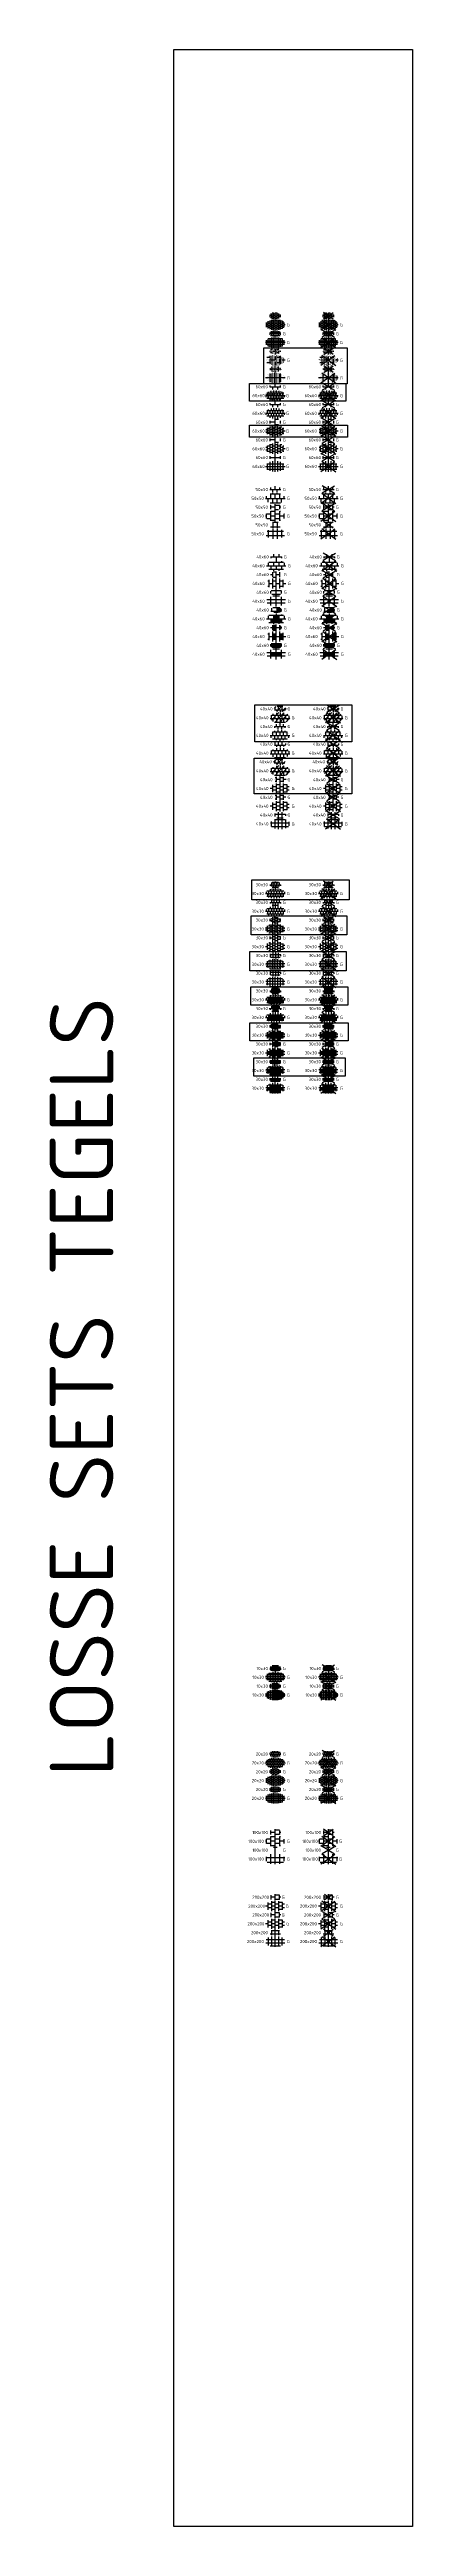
# Model space of a CAD drawing. Header units: metres. Extents: x -77 to 448, y 4806 to 5239.
# Drawn here: x 67.1 to 108.2, y 4812.7 to 5092.5 of the extents above; entities that cross this region are included whole.
import ezdxf
from ezdxf.enums import TextEntityAlignment as Align

# ---------------------------------------------------------------- set-up
doc = ezdxf.new("R2010")
doc.units = ezdxf.units.M
doc.layers.add('N-WE-OG-T18', color=10, linetype='Continuous', lineweight=18)
doc.layers.add('V-WE-VH-OPENVERHARDING_STRAATBAKSTEEN-S', color=90, linetype='Continuous', lineweight=25)
doc.styles.add('NLCS-ISO', font='NLCS-ISO.ttf')
doc.styles.add('NLCS-ISO-ANNOTATIEF-T18', font='NLCS-ISO.ttf', dxfattribs={"height": 1.8})

# ---------------------------------------------------------------- blocks, each defined once
blk = doc.blocks.new('SVH-TEGEL_1000X1000_BLOK-SO')
for p, q in [((-5.3, 0.8), (5.3, 0.8)), ((-5, -1.3), (-5, 1.3)), ((-2.5, -2.7), (-2.5, 2.7)), ((0, -3), (0, 3)), ((2.5, -2.7), (2.5, 2.7)), ((5, -1.3), (5, 1.3)), ((-4.6, -1.7), (4.6, -1.7))]:
    blk.add_line(p, q)
at = {"style": 'NLCS-ISO'}
blk.add_attdef('FORMAAT', text='', height=1.8, dxfattribs=at).set_placement((-6.5, 0), align=Align.MIDDLE_RIGHT)
blk.add_attdef('KLEUR', text='', height=1.8, dxfattribs=at).set_placement((6.5, 0), align=Align.MIDDLE_LEFT)
at = {"style": 'NLCS-ISO', "flags": 1}
blk.add_attdef('FUNCTIE', text='', height=1.8, dxfattribs=at).set_placement((0, -4), align=Align.TOP_CENTER)
blk = doc.blocks.new('SVH-TEGEL_1000X1000_BLOK_KL-SO')
for p, q in [((-1, 1.7), (1, 1.7)), ((0, -1.8), (0, 1.8))]:
    blk.add_line(p, q)
at = {"style": 'NLCS-ISO'}
blk.add_attdef('FORMAAT', text='', height=1.8, dxfattribs=at).set_placement((-4.2, 0), align=Align.MIDDLE_RIGHT)
blk.add_attdef('KLEUR', text='', height=1.8, dxfattribs=at).set_placement((4.2, 0), align=Align.MIDDLE_LEFT)
at = {"style": 'NLCS-ISO', "flags": 1}
blk.add_attdef('FUNCTIE', text='', height=1.8, dxfattribs=at).set_placement((0, -2.8), align=Align.TOP_CENTER)
blk = doc.blocks.new('SVH-TEGEL_1000X1000_HALFST-SO')
for p, q in [((-5, 0), (-5.5, 0)), ((-5, -1.3), (-5, 1.3)), ((-2.5, 1.2), (-5, 1.2)), ((-2.5, -2.7), (-2.5, 2.7)), ((0, 2.5), (-2.5, 2.5)), ((0, 0), (-2.5, 0)), ((0, -3), (0, 3)), ((2.5, 1.2), (0, 1.2)), ((2.5, -2.7), (2.5, 2.7)), ((3, 2.5), (2.5, 2.5)), ((5, -1.3), (5, 1.3)), ((5, 1.2), (5, 1.2)), ((-2.5, -1.2), (-5, -1.2)), ((0, -2.5), (-2.5, -2.5)), ((2.5, -1.2), (0, -1.2)), ((5, 0), (2.5, 0)), ((3, -2.5), (2.5, -2.5)), ((5, -1.2), (5, -1.2))]:
    blk.add_line(p, q)
at = {"style": 'NLCS-ISO'}
blk.add_attdef('FORMAAT', text='', height=1.8, dxfattribs=at).set_placement((-6.5, 0), align=Align.MIDDLE_RIGHT)
blk.add_attdef('KLEUR', text='', height=1.8, dxfattribs=at).set_placement((6.5, 0), align=Align.MIDDLE_LEFT)
at = {"style": 'NLCS-ISO', "flags": 1}
blk.add_attdef('FUNCTIE', text='', height=1.8, dxfattribs=at).set_placement((0, -4), align=Align.TOP_CENTER)
blk = doc.blocks.new('SVH-TEGEL_1000X1000_HALFST_KL-SO')
for p, q in [((-2.5, -1.1), (-2.5, 1.1)), ((0, 0), (-2.5, 0)), ((0, -1.8), (0, 1.8)), ((2.3, 1.2), (0, 1.2)), ((2.5, -1.1), (2.5, 1.1)), ((3.2, 0), (2.5, 0)), ((2.3, -1.2), (0, -1.2))]:
    blk.add_line(p, q)
at = {"style": 'NLCS-ISO'}
blk.add_attdef('FORMAAT', text='', height=1.8, dxfattribs=at).set_placement((-4.2, 0), align=Align.MIDDLE_RIGHT)
blk.add_attdef('KLEUR', text='', height=1.8, dxfattribs=at).set_placement((4.2, 0), align=Align.MIDDLE_LEFT)
at = {"style": 'NLCS-ISO', "flags": 1}
blk.add_attdef('FUNCTIE', text='', height=1.8, dxfattribs=at).set_placement((0, -2.8), align=Align.TOP_CENTER)
blk = doc.blocks.new('SVH-TEGEL_100X300_HALFST-SO')
for p, q in [((-5.2, 0.7), (-5.3, 0.7)), ((-5.2, -0.9), (-5.2, 0.9)), ((-4.5, 0), (-5.2, 0)), ((-4.5, 1.5), (-4.8, 1.5)), ((-4.5, -1.7), (-4.5, 1.7)), ((-3.8, 0.7), (-4.5, 0.7)), ((-3.8, -2.2), (-3.8, 2.2)), ((-3, 1.5), (-3.8, 1.5)), ((-3, 0), (-3.8, 0)), ((-3, -2.5), (-3, 2.5)), ((-2.3, 2.2), (-3, 2.2)), ((-2.3, 0.7), (-3, 0.7)), ((-1.5, 1.5), (-2.3, 1.5)), ((-2.3, -2.7), (-2.3, 2.7)), ((-1.5, 0), (-2.3, 0)), ((-1.5, -2.9), (-1.5, 2.9)), ((-0.8, 2.2), (-1.5, 2.2)), ((-0.8, 0.7), (-1.5, 0.7)), ((0, 1.5), (-0.8, 1.5)), ((0, 0), (-0.8, 0)), ((-0.8, -2.9), (-0.8, 2.9)), ((0, -3), (0, 3)), ((0.7, 2.2), (0, 2.2)), ((0.7, 0.7), (0, 0.7)), ((1.5, 1.5), (0.7, 1.5)), ((0.7, -2.9), (0.7, 2.9)), ((1.5, 0), (0.7, 0)), ((1.5, -2.9), (1.5, 2.9)), ((2.2, 2.2), (1.5, 2.2)), ((2.2, 0.7), (1.5, 0.7)), ((2.2, -2.7), (2.2, 2.7)), ((3, 1.5), (2.2, 1.5)), ((3, 0), (2.2, 0)), ((3, -2.5), (3, 2.5)), ((3.6, 2.2), (3, 2.2)), ((3.7, 0.7), (3, 0.7)), ((4.5, 1.5), (3.7, 1.5)), ((3.7, -2.2), (3.7, 2.2)), ((4.5, -1.7), (4.5, 1.7)), ((5.2, 0.7), (4.5, 0.7)), ((5.2, -0.9), (5.2, 0.9)), ((-5.2, -0.8), (-5.3, -0.8)), ((-4.5, -1.5), (-4.8, -1.5)), ((-3.8, -0.8), (-4.5, -0.8)), ((-3, -1.5), (-3.8, -1.5)), ((-2.3, -0.8), (-3, -0.8)), ((-2.3, -2.3), (-3, -2.3)), ((-1.5, -1.5), (-2.3, -1.5)), ((-0.8, -0.8), (-1.5, -0.8)), ((-0.8, -2.3), (-1.5, -2.3)), ((0, -1.5), (-0.8, -1.5)), ((0.7, -0.8), (0, -0.8)), ((0.7, -2.3), (0, -2.3)), ((1.5, -1.5), (0.7, -1.5)), ((2.2, -0.8), (1.5, -0.8)), ((2.2, -2.3), (1.5, -2.3)), ((3, -1.5), (2.2, -1.5)), ((3.7, -0.8), (3, -0.8)), ((3.6, -2.3), (3, -2.3)), ((4.5, 0), (3.7, 0)), ((4.5, -1.5), (3.7, -1.5)), ((5.2, -0.8), (4.5, -0.8)), ((5.5, 0), (5.2, 0))]:
    blk.add_line(p, q)
at = {"style": 'NLCS-ISO'}
blk.add_attdef('FORMAAT', text='', height=1.8, dxfattribs=at).set_placement((-6.5, 0), align=Align.MIDDLE_RIGHT)
blk.add_attdef('KLEUR', text='', height=1.8, dxfattribs=at).set_placement((6.5, 0), align=Align.MIDDLE_LEFT)
at = {"style": 'NLCS-ISO', "flags": 1}
blk.add_attdef('FUNCTIE', text='', height=1.8, dxfattribs=at).set_placement((0, -4), align=Align.TOP_CENTER)
blk = doc.blocks.new('SVH-TEGEL_100X300_HALFST_KL-SO')
for p, q in [((-3, 0), (-3.2, 0)), ((-3, -0.7), (-3, 0.7)), ((-2.3, 0.7), (-2.9, 0.7)), ((-2.3, -1.3), (-2.3, 1.3)), ((-1.5, 0), (-2.3, 0)), ((-1.5, 1.5), (-1.7, 1.5)), ((-1.5, -1.6), (-1.5, 1.6)), ((-0.8, 0.7), (-1.5, 0.7)), ((0, 1.5), (-0.8, 1.5)), ((0, 0), (-0.8, 0)), ((-0.8, -1.7), (-0.8, 1.7)), ((0, -1.8), (0, 1.8)), ((0.7, 0.7), (0, 0.7)), ((1.5, 1.5), (0.7, 1.5)), ((0.7, -1.7), (0.7, 1.7)), ((1.5, 0), (0.7, 0)), ((1.5, -1.6), (1.5, 1.6)), ((2.2, 0.7), (1.5, 0.7)), ((2.2, -1.3), (2.2, 1.3)), ((3, 0), (2.2, 0)), ((3, -0.7), (3, 0.7)), ((-2.3, -0.8), (-2.9, -0.8)), ((-1.5, -1.5), (-1.7, -1.5)), ((-0.8, -0.8), (-1.5, -0.8)), ((0, -1.5), (-0.8, -1.5)), ((0.7, -0.8), (0, -0.8)), ((1.5, -1.5), (0.7, -1.5)), ((2.2, -0.8), (1.5, -0.8))]:
    blk.add_line(p, q)
at = {"style": 'NLCS-ISO'}
blk.add_attdef('FORMAAT', text='', height=1.8, dxfattribs=at).set_placement((-4.2, 0), align=Align.MIDDLE_RIGHT)
blk.add_attdef('KLEUR', text='', height=1.8, dxfattribs=at).set_placement((4.2, 0), align=Align.MIDDLE_LEFT)
at = {"style": 'NLCS-ISO', "flags": 1}
blk.add_attdef('FUNCTIE', text='', height=1.8, dxfattribs=at).set_placement((0, -2.8), align=Align.TOP_CENTER)
blk = doc.blocks.new('SVH-TEGEL_100X300_LINT-SO')
for p, q in [((5.5, 0), (-5.5, 0)), ((5.3, 0.7), (-5.3, 0.7)), ((-5.3, 0.7), (-5.3, 0)), ((4.8, 1.5), (-4.8, 1.5)), ((-4.5, 1.5), (-4.5, 0.7)), ((-3.8, 2.2), (-3.8, 1.5)), ((-3.8, 0.7), (-3.8, 0)), ((3.6, 2.2), (-3.6, 2.2)), ((-3, 2.5), (-3, 2.2)), ((-3, 1.5), (-3, 0.7)), ((-2.3, 2.2), (-2.3, 1.5)), ((-2.3, 0.7), (-2.3, 0)), ((-1.5, 2.9), (-1.5, 2.2)), ((-1.5, 1.5), (-1.5, 0.7)), ((-0.8, 2.2), (-0.8, 1.5)), ((-0.8, 0.7), (-0.8, 0)), ((0, 3), (0, 2.2)), ((0, 1.5), (0, 0.7)), ((0.7, 2.2), (0.7, 1.5)), ((0.7, 0.7), (0.7, 0)), ((1.5, 2.9), (1.5, 2.2)), ((1.5, 1.5), (1.5, 0.7)), ((2.2, 2.2), (2.2, 1.5)), ((2.2, 0.7), (2.2, 0)), ((3, 2.5), (3, 2.2)), ((3, 1.5), (3, 0.7)), ((3.8, 2.2), (3.8, 1.5)), ((3.8, 0.7), (3.8, 0)), ((4.5, 1.5), (4.5, 0.7)), ((5.2, 0.7), (5.2, 0)), ((5.3, -0.8), (-5.3, -0.8)), ((-5.3, -0.8), (-5.3, -0.9)), ((4.8, -1.5), (-4.8, -1.5)), ((-4.5, 0), (-4.5, -0.8)), ((-4.5, -1.5), (-4.5, -1.7)), ((-3.8, -0.8), (-3.8, -1.5)), ((3.6, -2.3), (-3.6, -2.3)), ((-3, 0), (-3, -0.8)), ((-3, -1.5), (-3, -2.3)), ((-2.3, -0.8), (-2.3, -1.5)), ((-2.3, -2.3), (-2.3, -2.7)), ((-1.5, 0), (-1.5, -0.8)), ((-1.5, -1.5), (-1.5, -2.3)), ((-0.8, -0.8), (-0.8, -1.5)), ((-0.8, -2.3), (-0.8, -2.9)), ((0, 0), (0, -0.8)), ((0, -1.5), (0, -2.3)), ((0.7, -0.8), (0.7, -1.5)), ((0.7, -2.3), (0.7, -2.9)), ((1.5, 0), (1.5, -0.8)), ((1.5, -1.5), (1.5, -2.3)), ((2.2, -0.8), (2.2, -1.5)), ((2.2, -2.3), (2.2, -2.7)), ((3, 0), (3, -0.8)), ((3, -1.5), (3, -2.3)), ((3.8, -0.8), (3.8, -1.5)), ((4.5, 0), (4.5, -0.8)), ((4.5, -1.5), (4.5, -1.7)), ((5.2, -0.8), (5.2, -0.9))]:
    blk.add_line(p, q)
at = {"style": 'NLCS-ISO'}
blk.add_attdef('FORMAAT', text='', height=1.8, dxfattribs=at).set_placement((-6.5, 0), align=Align.MIDDLE_RIGHT)
blk.add_attdef('KLEUR', text='', height=1.8, dxfattribs=at).set_placement((6.5, 0), align=Align.MIDDLE_LEFT)
at = {"style": 'NLCS-ISO', "flags": 1}
blk.add_attdef('FUNCTIE', text='', height=1.8, dxfattribs=at).set_placement((0.1, -3.6), align=Align.TOP_CENTER)
blk = doc.blocks.new('SVH-TEGEL_100X300_LINT_KL-SO')
for p, q in [((3.2, 0), (-3.2, 0)), ((2.9, 0.7), (-2.9, 0.7)), ((-2.3, 0.7), (-2.3, 0)), ((1.7, 1.5), (-1.7, 1.5)), ((-1.5, 1.5), (-1.5, 0.7)), ((-0.8, 1.7), (-0.8, 1.5)), ((-0.8, 0.7), (-0.8, 0)), ((0, 1.5), (0, 0.7)), ((0.7, 1.7), (0.7, 1.5)), ((0.7, 0.7), (0.7, 0)), ((1.5, 1.5), (1.5, 0.7)), ((2.2, 0.7), (2.2, 0)), ((-3, 0), (-3, -0.7)), ((2.9, -0.8), (-2.9, -0.8)), ((-2.3, -0.8), (-2.3, -1.3)), ((1.8, -1.4), (-1.8, -1.4)), ((-1.5, 0), (-1.5, -0.8)), ((-1.5, -1.4), (-1.5, -1.6)), ((-0.8, -0.8), (-0.8, -1.4)), ((0, 0), (0, -0.8)), ((0, -1.4), (0, -1.8)), ((0.7, -0.8), (0.7, -1.4)), ((1.5, 0), (1.5, -0.8)), ((1.5, -1.4), (1.5, -1.6)), ((2.2, -0.8), (2.2, -1.3)), ((3, 0), (3, -0.7))]:
    blk.add_line(p, q)
at = {"style": 'NLCS-ISO'}
blk.add_attdef('FORMAAT', text='', height=1.8, dxfattribs=at).set_placement((-4.2, 0), align=Align.MIDDLE_RIGHT)
blk.add_attdef('KLEUR', text='', height=1.8, dxfattribs=at).set_placement((4.2, 0), align=Align.MIDDLE_LEFT)
at = {"style": 'NLCS-ISO', "flags": 1}
blk.add_attdef('FUNCTIE', text='', height=1.8, dxfattribs=at).set_placement((0, -2.8), align=Align.TOP_CENTER)
blk = doc.blocks.new('SVH-TEGEL_2000X2000_BLOK-SO')
for p, q in [((-5.1, 1.2), (5.1, 1.2)), ((-3.8, -2.2), (-3.8, 2.2)), ((-1.9, -2.8), (-1.9, 2.8)), ((0, -3), (0, 3)), ((1.9, -2.8), (1.9, 2.8)), ((3.8, -2.2), (3.8, 2.2)), ((-5.4, -0.7), (5.4, -0.7)), ((-2.9, -2.5), (2.9, -2.5))]:
    blk.add_line(p, q)
at = {"style": 'NLCS-ISO'}
blk.add_attdef('FORMAAT', text='', height=1.8, dxfattribs=at).set_placement((-6.5, 0), align=Align.MIDDLE_RIGHT)
blk.add_attdef('KLEUR', text='', height=1.8, dxfattribs=at).set_placement((6.5, 0), align=Align.MIDDLE_LEFT)
at = {"style": 'NLCS-ISO', "flags": 1}
blk.add_attdef('FUNCTIE', text='', height=1.8, dxfattribs=at).set_placement((0, -4), align=Align.TOP_CENTER)
blk = doc.blocks.new('SVH-TEGEL_2000X2000_BLOK_KL-SO')
for p, q in [((-2.4, 1.2), (2.4, 1.2)), ((-1.9, -1.4), (-1.9, 1.4)), ((0, -1.8), (0, 1.8)), ((1.9, -1.4), (1.9, 1.4)), ((-3, -0.7), (3, -0.7))]:
    blk.add_line(p, q)
at = {"style": 'NLCS-ISO'}
blk.add_attdef('FORMAAT', text='', height=1.8, dxfattribs=at).set_placement((-4.2, 0), align=Align.MIDDLE_RIGHT)
blk.add_attdef('KLEUR', text='', height=1.8, dxfattribs=at).set_placement((4.2, 0), align=Align.MIDDLE_LEFT)
at = {"style": 'NLCS-ISO', "flags": 1}
blk.add_attdef('FUNCTIE', text='', height=1.8, dxfattribs=at).set_placement((0, -2.8), align=Align.TOP_CENTER)
blk = doc.blocks.new('SVH-TEGEL_2000X2000_HALFST-SO')
for p, q in [((-4, 0), (-5.5, 0)), ((-4, -2.1), (-4, 2.1)), ((-2, 1), (-4, 1)), ((-2, -2.8), (-2, 2.8)), ((0, 2), (-2, 2)), ((0, 0), (-2, 0)), ((0, -3), (0, 3)), ((0, -1.9), (0, 1.9)), ((2, 1), (0, 1)), ((2, -2.8), (2, 2.8)), ((4, 2), (2, 2)), ((4, -2.1), (4, 2.1)), ((5.2, 1), (4, 1)), ((-2, -1), (-4, -1)), ((0, -2), (-2, -2)), ((2, -1), (0, -1)), ((4, 0), (2, 0)), ((4, -2), (2, -2)), ((5.2, -1), (4, -1))]:
    blk.add_line(p, q)
at = {"style": 'NLCS-ISO'}
blk.add_attdef('FORMAAT', text='', height=1.8, dxfattribs=at).set_placement((-6.2, 0), align=Align.MIDDLE_RIGHT)
blk.add_attdef('KLEUR', text='', height=1.8, dxfattribs=at).set_placement((6.2, 0), align=Align.MIDDLE_LEFT)
at = {"style": 'NLCS-ISO', "flags": 1}
blk.add_attdef('FUNCTIE', text='', height=1.8, dxfattribs=at).set_placement((0, -4), align=Align.TOP_CENTER)
blk = doc.blocks.new('SVH-TEGEL_2000X2000_HALFST_KL-SO')
for p, q in [((-2.3, 1.2), (-2.4, 1.2)), ((-2.3, -1.2), (-2.3, 1.2)), ((0, 0), (-2.3, 0)), ((0, -1.7), (0, 1.7)), ((0, -1.7), (0, 1.7)), ((2.3, 1.2), (0, 1.2)), ((2.3, -1.2), (2.3, 1.2)), ((-2.3, -1.2), (-2.4, -1.2)), ((2.3, -1.2), (0, -1.2)), ((3.2, 0), (2.3, 0))]:
    blk.add_line(p, q)
at = {"style": 'NLCS-ISO'}
blk.add_attdef('FORMAAT', text='', height=1.8, dxfattribs=at).set_placement((-3.5, 0), align=Align.MIDDLE_RIGHT)
blk.add_attdef('KLEUR', text='', height=1.8, dxfattribs=at).set_placement((3.5, 0), align=Align.MIDDLE_LEFT)
at = {"style": 'NLCS-ISO', "flags": 1}
blk.add_attdef('FUNCTIE', text='', height=1.8, dxfattribs=at).set_placement((0, -2), align=Align.TOP_CENTER)
blk = doc.blocks.new('SVH-TEGEL_2000X2000_LINT-SO')
for p, q in [((-4, 0), (-5.5, 0)), ((-4, -2.1), (-4, 2.1)), ((-2, 1), (-4, 1)), ((-2, -2.8), (-2, 2.8)), ((0, 2), (-2, 2)), ((0, 0), (-2, 0)), ((0, -3), (0, 3)), ((0, -1.9), (0, 1.9)), ((2, 1), (0, 1)), ((2, -2.8), (2, 2.8)), ((4, 2), (2, 2)), ((4, -2.1), (4, 2.1)), ((5.2, 1), (4, 1)), ((-2, -1), (-4, -1)), ((0, -2), (-2, -2)), ((2, -1), (0, -1)), ((4, 0), (2, 0)), ((4, -2), (2, -2)), ((5.2, -1), (4, -1))]:
    blk.add_line(p, q)
at = {"style": 'NLCS-ISO'}
blk.add_attdef('FORMAAT', text='', height=1.8, dxfattribs=at).set_placement((-5.8, 0), align=Align.MIDDLE_RIGHT)
blk.add_attdef('KLEUR', text='', height=1.8, dxfattribs=at).set_placement((5.8, 0), align=Align.MIDDLE_LEFT)
at = {"style": 'NLCS-ISO', "flags": 1}
blk.add_attdef('FUNCTIE', text='', height=1.8, dxfattribs=at).set_placement((0, -3.2), align=Align.TOP_CENTER)
blk = doc.blocks.new('SVH-TEGEL_2000X2000_LINT_KL-SO')
for p, q in [((-2.3, 1.2), (-2.4, 1.2)), ((-2.3, -1.2), (-2.3, 1.2)), ((0, 0), (-2.3, 0)), ((0, -1.7), (0, 1.7)), ((0, -1.7), (0, 1.7)), ((2.3, 1.2), (0, 1.2)), ((2.3, -1.2), (2.3, 1.2)), ((-2.3, -1.2), (-2.4, -1.2)), ((2.3, -1.2), (0, -1.2)), ((3.2, 0), (2.3, 0))]:
    blk.add_line(p, q)
at = {"style": 'NLCS-ISO'}
blk.add_attdef('FORMAAT', text='', height=1.8, dxfattribs=at).set_placement((-3.5, 0), align=Align.MIDDLE_RIGHT)
blk.add_attdef('KLEUR', text='', height=1.8, dxfattribs=at).set_placement((3.5, 0), align=Align.MIDDLE_LEFT)
at = {"style": 'NLCS-ISO', "flags": 1}
blk.add_attdef('FUNCTIE', text='', height=1.8, dxfattribs=at).set_placement((0, -2), align=Align.TOP_CENTER)
blk = doc.blocks.new('SVH-TEGEL_200X200_BLOK-SO')
for p, q in [((-5.5, 0), (5.5, 0)), ((-5.2, 1), (5.2, 1)), ((-5, -1.3), (-5, 1.3)), ((-4.1, 2), (4.1, 2)), ((-4, -2.1), (-4, 2.1)), ((-3, -2.5), (-3, 2.5)), ((-2, -2.8), (-2, 2.8)), ((-1, -2.9), (-1, 2.9)), ((0, -3), (0, 3)), ((1, -2.9), (1, 2.9)), ((2, -2.8), (2, 2.8)), ((3, -2.5), (3, 2.5)), ((4, -2.1), (4, 2.1)), ((5, -1.3), (5, 1.3)), ((-5.2, -1), (5.2, -1)), ((-4.1, -2), (4.1, -2))]:
    blk.add_line(p, q)
at = {"style": 'NLCS-ISO'}
blk.add_attdef('FORMAAT', text='', height=1.8, dxfattribs=at).set_placement((-6.5, 0), align=Align.MIDDLE_RIGHT)
blk.add_attdef('KLEUR', text='', height=1.8, dxfattribs=at).set_placement((6.5, 0), align=Align.MIDDLE_LEFT)
at = {"style": 'NLCS-ISO', "flags": 1}
blk.add_attdef('FUNCTIE', text='', height=1.8, dxfattribs=at).set_placement((0, -4), align=Align.TOP_CENTER)
blk = doc.blocks.new('SVH-TEGEL_200X200_BLOK_KL-SO')
for p, q in [((-3.2, 0), (3.2, 0)), ((-3, -0.7), (-3, 0.7)), ((-2.7, 1), (2.7, 1)), ((-2, -1.4), (-2, 1.4)), ((-1, -1.7), (-1, 1.7)), ((0, -1.8), (0, 1.8)), ((1, -1.7), (1, 1.7)), ((2, -1.4), (2, 1.4)), ((3, -0.7), (3, 0.7)), ((-2.7, -1), (2.7, -1))]:
    blk.add_line(p, q)
at = {"style": 'NLCS-ISO'}
blk.add_attdef('FORMAAT', text='', height=1.8, dxfattribs=at).set_placement((-4.2, 0), align=Align.MIDDLE_RIGHT)
blk.add_attdef('KLEUR', text='', height=1.8, dxfattribs=at).set_placement((4.2, 0), align=Align.MIDDLE_LEFT)
at = {"style": 'NLCS-ISO', "flags": 1}
blk.add_attdef('FUNCTIE', text='', height=1.8, dxfattribs=at).set_placement((0, -2.8), align=Align.TOP_CENTER)
blk = doc.blocks.new('SVH-TEGEL_200X200_HALFST-SO')
for p, q in [((-5, 0.5), (-5.4, 0.5)), ((-5, -1.3), (-5, 1.3)), ((-4, 1), (-5, 1)), ((-4, 0), (-5, 0)), ((-4, 2), (-4.1, 2)), ((-4, -2.1), (-4, 2.1)), ((-3, 1.5), (-4, 1.5)), ((-3, 0.5), (-4, 0.5)), ((-3, -2.5), (-3, 2.5)), ((-2, 2), (-3, 2)), ((-2, 1), (-3, 1)), ((-2, 0), (-3, 0)), ((-2, -2.8), (-2, 2.8)), ((-1, 2.5), (-2, 2.5)), ((-1, 1.5), (-2, 1.5)), ((-1, 0.5), (-2, 0.5)), ((-1, -2.9), (-1, 2.9)), ((0, 2), (-1, 2)), ((0, 1), (-1, 1)), ((0, 0), (-1, 0)), ((0, -3), (0, 3)), ((1, 2.5), (0, 2.5)), ((1, 1.5), (0, 1.5)), ((1, 0.5), (0, 0.5)), ((1, -2.9), (1, 2.9)), ((2, 2), (1, 2)), ((2, 1), (1, 1)), ((2, 0), (1, 0)), ((2, -2.8), (2, 2.8)), ((3, 2.5), (2, 2.5)), ((3, 1.5), (2, 1.5)), ((3, 0.5), (2, 0.5)), ((3, -2.5), (3, 2.5)), ((4, 2), (3, 2)), ((4, 1), (3, 1)), ((4, 0), (3, 0)), ((4, -2.1), (4, 2.1)), ((4.8, 1.5), (4, 1.5)), ((5, 0.5), (4, 0.5)), ((5, -1.3), (5, 1.3)), ((5.2, 1), (5, 1)), ((-5, -0.5), (-5.4, -0.5)), ((-4, -1), (-5, -1)), ((-4, -2), (-4.1, -2)), ((-3, -0.5), (-4, -0.5)), ((-3, -1.5), (-4, -1.5)), ((-2, -1), (-3, -1)), ((-2, -2), (-3, -2)), ((-1, -0.5), (-2, -0.5)), ((-1, -1.5), (-2, -1.5)), ((-1, -2.5), (-2, -2.5)), ((0, -1), (-1, -1)), ((0, -2), (-1, -2)), ((1, -0.5), (0, -0.5)), ((1, -1.5), (0, -1.5)), ((1, -2.5), (0, -2.5)), ((2, -1), (1, -1)), ((2, -2), (1, -2)), ((3, -0.5), (2, -0.5)), ((3, -1.5), (2, -1.5)), ((3, -2.5), (2, -2.5)), ((4, -1), (3, -1)), ((4, -2), (3, -2)), ((5, -0.5), (4, -0.5)), ((4.8, -1.5), (4, -1.5)), ((5.5, 0), (5, 0)), ((5.2, -1), (5, -1))]:
    blk.add_line(p, q)
at = {"style": 'NLCS-ISO'}
blk.add_attdef('FORMAAT', text='', height=1.8, dxfattribs=at).set_placement((-6.5, 0), align=Align.MIDDLE_RIGHT)
blk.add_attdef('KLEUR', text='', height=1.8, dxfattribs=at).set_placement((6.5, 0), align=Align.MIDDLE_LEFT)
at = {"style": 'NLCS-ISO', "flags": 1}
blk.add_attdef('FUNCTIE', text='', height=1.8, dxfattribs=at).set_placement((0, -4), align=Align.TOP_CENTER)
blk = doc.blocks.new('SVH-TEGEL_200X200_HALFST_KL-SO')
for p, q in [((-3, 0.5), (-3.1, 0.5)), ((-3, -0.7), (-3, 0.7)), ((-2, 0), (-3, 0)), ((-2, 1), (-2.7, 1)), ((-2, -1.4), (-2, 1.4)), ((-1, 0.5), (-2, 0.5)), ((-1, 1.5), (-1.7, 1.5)), ((-1, -1.7), (-1, 1.7)), ((0, 1), (-1, 1)), ((0, 0), (-1, 0)), ((0, -1.8), (0, 1.8)), ((1, 1.5), (0, 1.5)), ((1, 0.5), (0, 0.5)), ((1, -1.7), (1, 1.7)), ((2, 1), (1, 1)), ((2, 0), (1, 0)), ((2, -1.4), (2, 1.4)), ((3, 0.5), (2, 0.5)), ((3, -0.7), (3, 0.7)), ((3.2, 0), (3, 0)), ((-3, -0.5), (-3.1, -0.5)), ((-2, -1), (-2.7, -1)), ((-1, -0.5), (-2, -0.5)), ((-1, -1.5), (-1.7, -1.5)), ((0, -1), (-1, -1)), ((1, -0.5), (0, -0.5)), ((1, -1.5), (0, -1.5)), ((2, -1), (1, -1)), ((3, -0.5), (2, -0.5))]:
    blk.add_line(p, q)
at = {"style": 'NLCS-ISO'}
blk.add_attdef('FORMAAT', text='', height=1.8, dxfattribs=at).set_placement((-4.2, 0), align=Align.MIDDLE_RIGHT)
blk.add_attdef('KLEUR', text='', height=1.8, dxfattribs=at).set_placement((4.2, 0), align=Align.MIDDLE_LEFT)
at = {"style": 'NLCS-ISO', "flags": 1}
blk.add_attdef('FUNCTIE', text='', height=1.8, dxfattribs=at).set_placement((0, -2.8), align=Align.TOP_CENTER)
blk = doc.blocks.new('SVH-TEGEL_200X200_LINT-SO')
for p, q in [((-5.5, 0), (5.5, 0)), ((-5.5, -0.3), (-5.5, 0)), ((-5.2, 1), (5.2, 1)), ((-5, 0), (-5, 1)), ((-4.5, 1), (-4.5, 1.7)), ((-4.5, -1), (-4.5, 0)), ((-4.1, 2), (4.1, 2)), ((-4, 0), (-4, 1)), ((-3.5, 1), (-3.5, 2)), ((-3.5, -1), (-3.5, 0)), ((-3, 2), (-3, 2.5)), ((-3, 0), (-3, 1)), ((-2.5, 1), (-2.5, 2)), ((-2.5, -1), (-2.5, 0)), ((-2, 2), (-2, 2.8)), ((-2, 0), (-2, 1)), ((-1.5, 1), (-1.5, 2)), ((-1.5, -1), (-1.5, 0)), ((-1, 2), (-1, 2.9)), ((-1, 0), (-1, 1)), ((-0.5, 1), (-0.5, 2)), ((-0.5, -1), (-0.5, 0)), ((0, 2), (0, 3)), ((0, 0), (0, 1)), ((0.5, 1), (0.5, 2)), ((0.5, -1), (0.5, 0)), ((1, 2), (1, 2.9)), ((1, 0), (1, 1)), ((1.5, 1), (1.5, 2)), ((1.5, -1), (1.5, 0)), ((2, 2), (2, 2.8)), ((2, 0), (2, 1)), ((2.5, 1), (2.5, 2)), ((2.5, -1), (2.5, 0)), ((3, 2), (3, 2.5)), ((3, 0), (3, 1)), ((3.5, 1), (3.5, 2)), ((3.5, -1), (3.5, 0)), ((4, 2), (4, 2.1)), ((4, 0), (4, 1)), ((4.5, 1), (4.5, 1.7)), ((4.5, -1), (4.5, 0)), ((5, 0), (5, 1)), ((5.5, -0.3), (5.5, 0)), ((-5.2, -1), (5.2, -1)), ((-5, -1.3), (-5, -1)), ((-4.1, -2), (4.1, -2)), ((-4, -2), (-4, -1)), ((-3.5, -2.3), (-3.5, -2)), ((-3, -2), (-3, -1)), ((-2.5, -2.7), (-2.5, -2)), ((-2, -2), (-2, -1)), ((-1.5, -2.9), (-1.5, -2)), ((-1, -2), (-1, -1)), ((-0.5, -3), (-0.5, -2)), ((0, -2), (0, -1)), ((0.5, -3), (0.5, -2)), ((1, -2), (1, -1)), ((1.5, -2.9), (1.5, -2)), ((2, -2), (2, -1)), ((2.5, -2.7), (2.5, -2)), ((3, -2), (3, -1)), ((3.5, -2.3), (3.5, -2)), ((4, -2), (4, -1)), ((5, -1.3), (5, -1))]:
    blk.add_line(p, q)
at = {"style": 'NLCS-ISO'}
blk.add_attdef('FORMAAT', text='', height=1.8, dxfattribs=at).set_placement((-6.5, 0), align=Align.MIDDLE_RIGHT)
blk.add_attdef('KLEUR', text='', height=1.8, dxfattribs=at).set_placement((6.5, 0), align=Align.MIDDLE_LEFT)
at = {"style": 'NLCS-ISO', "flags": 1}
blk.add_attdef('FUNCTIE', text='', height=1.8, dxfattribs=at).set_placement((0, -4), align=Align.TOP_CENTER)
blk = doc.blocks.new('SVH-TEGEL_200X200_LINT_KL-SO')
for p, q in [((-3.2, 0), (3.2, 0)), ((-3, 0), (-3, 0.7)), ((-2.7, 1), (2.7, 1)), ((-2.5, 1), (-2.5, 1.1)), ((-2.5, -1), (-2.5, 0)), ((-2, 0), (-2, 1)), ((-1.5, 1), (-1.5, 1.6)), ((-1.5, -1), (-1.5, 0)), ((-1, 0), (-1, 1)), ((-0.5, 1), (-0.5, 1.7)), ((-0.5, -1), (-0.5, 0)), ((0, 0), (0, 1)), ((0.5, 1), (0.5, 1.7)), ((0.5, -1), (0.5, 0)), ((1, 0), (1, 1)), ((1.5, 1), (1.5, 1.6)), ((1.5, -1), (1.5, 0)), ((2, 0), (2, 1)), ((2.5, 1), (2.5, 1.1)), ((2.5, -1), (2.5, 0)), ((3, 0), (3, 0.7)), ((-2.7, -1), (2.7, -1)), ((-2, -1.4), (-2, -1)), ((-1, -1.7), (-1, -1)), ((0, -1.8), (0, -1)), ((1, -1.7), (1, -1)), ((2, -1.4), (2, -1))]:
    blk.add_line(p, q)
at = {"style": 'NLCS-ISO'}
blk.add_attdef('FORMAAT', text='', height=1.8, dxfattribs=at).set_placement((-4.2, 0), align=Align.MIDDLE_RIGHT)
blk.add_attdef('KLEUR', text='', height=1.8, dxfattribs=at).set_placement((4.2, 0), align=Align.MIDDLE_LEFT)
at = {"style": 'NLCS-ISO', "flags": 1}
blk.add_attdef('FUNCTIE', text='', height=1.8, dxfattribs=at).set_placement((0, -2.8), align=Align.TOP_CENTER)
blk = doc.blocks.new('SVH-TEGEL_300X300_DIK_BLOK-SO')
h = blk.add_hatch(color=254)
h.dxf.hatch_style = 1
h.paths.add_polyline_path([(-3, 0.5), (-4.5, 0.5), (-4.5, -1), (-3, -1)])
h = blk.add_hatch(color=254)
h.dxf.hatch_style = 1
h.paths.add_polyline_path([(-1.5, 2), (-3, 2), (-3, 0.5), (-1.5, 0.5)])
h = blk.add_hatch(color=254)
h.dxf.hatch_style = 1
h.paths.add_polyline_path([(-1.5, 0.5), (-3, 0.5), (-3, -1), (-1.5, -1)])
h = blk.add_hatch(color=254)
h.dxf.hatch_style = 1
h.paths.add_polyline_path([(0, 2), (-1.5, 2), (-1.5, 0.5), (0, 0.5)])
h = blk.add_hatch(color=254)
h.dxf.hatch_style = 1
h.paths.add_polyline_path([(0, 0.5), (-1.5, 0.5), (-1.5, -1), (0, -1)])
h = blk.add_hatch(color=254)
h.dxf.hatch_style = 1
h.paths.add_polyline_path([(1.5, 2), (0, 2), (0, 0.5), (1.5, 0.5)])
h = blk.add_hatch(color=254)
h.dxf.hatch_style = 1
h.paths.add_polyline_path([(1.5, 0.5), (0, 0.5), (0, -1), (1.5, -1)])
h = blk.add_hatch(color=254)
h.dxf.hatch_style = 1
h.paths.add_polyline_path([(3, 2), (1.5, 2), (1.5, 0.5), (3, 0.5)])
h = blk.add_hatch(color=254)
h.dxf.hatch_style = 1
h.paths.add_polyline_path([(3, 0.5), (1.5, 0.5), (1.5, -1), (3, -1)])
h = blk.add_hatch(color=254)
h.dxf.hatch_style = 1
h.paths.add_polyline_path([(4.5, 0.5), (3, 0.5), (3, -1), (4.5, -1)])
h = blk.add_hatch(color=254)
h.dxf.hatch_style = 1
h.paths.add_polyline_path([(-1.5, -1), (-3, -1), (-3, -2.5), (-1.5, -2.5)])
h = blk.add_hatch(color=254)
h.dxf.hatch_style = 1
h.paths.add_polyline_path([(0, -1), (-1.5, -1), (-1.5, -2.5), (0, -2.5)])
h = blk.add_hatch(color=254)
h.dxf.hatch_style = 1
h.paths.add_polyline_path([(1.5, -1), (0, -1), (0, -2.5), (1.5, -2.5)])
h = blk.add_hatch(color=254)
h.dxf.hatch_style = 1
h.paths.add_polyline_path([(3, -1), (1.5, -1), (1.5, -2.5), (3, -2.5)])
for p, q in [((-5.4, 0.5), (5.4, 0.5)), ((-4.5, -1.7), (-4.5, 1.7)), ((-4, 2), (4, 2)), ((-3, -2.5), (-3, 2.5)), ((-1.5, -2.9), (-1.5, 2.9)), ((0, -3), (0, 3)), ((1.5, -2.9), (1.5, 2.9)), ((3, -2.5), (3, 2.5)), ((4.5, -1.7), (4.5, 1.7)), ((-5.2, -1), (5.2, -1)), ((-3.1, -2.5), (3.1, -2.5))]:
    blk.add_line(p, q)
at = {"style": 'NLCS-ISO'}
blk.add_attdef('FORMAAT', text='', height=1.8, dxfattribs=at).set_placement((-6.5, 0), align=Align.MIDDLE_RIGHT)
blk.add_attdef('KLEUR', text='', height=1.8, dxfattribs=at).set_placement((6.5, 0), align=Align.MIDDLE_LEFT)
at = {"style": 'NLCS-ISO', "flags": 1}
blk.add_attdef('FUNCTIE', text='', height=1.8, dxfattribs=at).set_placement((0, -4), align=Align.TOP_CENTER)
blk = doc.blocks.new('SVH-TEGEL_300X300_DIK_BLOK_KL-SO')
h = blk.add_hatch(color=254)
h.dxf.hatch_style = 1
h.paths.add_polyline_path([(-3, -0.7), (-2.8, -0.9), (-2.7, -1), (-1.5, -1), (-1.5, 0.5), (-3, 0.5)])
h = blk.add_hatch(color=254)
h.dxf.hatch_style = 1
h.paths.add_polyline_path([(0, 0.5), (-1.5, 0.5), (-1.5, -1), (0, -1)])
h = blk.add_hatch(color=254)
h.dxf.hatch_style = 1
h.paths.add_polyline_path([(1.5, 0.5), (0, 0.5), (0, -1), (1.5, -1)])
h = blk.add_hatch(color=254)
h.dxf.hatch_style = 1
h.paths.add_polyline_path([(2.7, -1), (2.8, -0.9), (3, -0.7), (3, 0.5), (1.5, 0.5), (1.5, -1)])
for p, q in [((-3.1, 0.5), (3.1, 0.5)), ((-3, -0.7), (-3, 0.7)), ((-1.5, -1.6), (-1.5, 1.6)), ((0, -1.8), (0, 1.8)), ((1.5, -1.6), (1.5, 1.6)), ((3, -0.7), (3, 0.7)), ((-2.7, -1), (2.7, -1))]:
    blk.add_line(p, q)
at = {"style": 'NLCS-ISO'}
blk.add_attdef('FORMAAT', text='', height=1.8, dxfattribs=at).set_placement((-4.2, 0), align=Align.MIDDLE_RIGHT)
blk.add_attdef('KLEUR', text='', height=1.8, dxfattribs=at).set_placement((4.2, 0), align=Align.MIDDLE_LEFT)
at = {"style": 'NLCS-ISO', "flags": 1}
blk.add_attdef('FUNCTIE', text='', height=1.8, dxfattribs=at).set_placement((0, -2.8), align=Align.TOP_CENTER)
blk = doc.blocks.new('SVH-TEGEL_300X300_DIK_BLOK_STIP-SO')
h = blk.add_hatch(color=254)
h.dxf.hatch_style = 1
h.paths.add_polyline_path([(-3, 0.5), (-4.5, 0.5), (-4.5, -1), (-3, -1)])
h = blk.add_hatch(color=254)
h.dxf.hatch_style = 1
h.paths.add_polyline_path([(-1.5, 2), (-3, 2), (-3, 0.5), (-1.5, 0.5)])
h = blk.add_hatch(color=254)
h.dxf.hatch_style = 1
h.paths.add_polyline_path([(-1.5, 0.5), (-3, 0.5), (-3, -1), (-1.5, -1)])
h = blk.add_hatch(color=254)
h.dxf.hatch_style = 1
h.paths.add_polyline_path([(0, 2), (-1.5, 2), (-1.5, 0.5), (0, 0.5)])
h = blk.add_hatch(color=254)
h.dxf.hatch_style = 1
h.paths.add_polyline_path([(0, 0.5), (-1.5, 0.5), (-1.5, -1), (0, -1)])
h = blk.add_hatch(color=254)
h.dxf.hatch_style = 1
h.paths.add_polyline_path([(1.5, 2), (0, 2), (0, 0.5), (1.5, 0.5)])
h = blk.add_hatch(color=254)
h.dxf.hatch_style = 1
h.paths.add_polyline_path([(1.5, 0.5), (0, 0.5), (0, -1), (1.5, -1)])
h = blk.add_hatch(color=254)
h.dxf.hatch_style = 1
h.paths.add_polyline_path([(3, 2), (1.5, 2), (1.5, 0.5), (3, 0.5)])
h = blk.add_hatch(color=254)
h.dxf.hatch_style = 1
h.paths.add_polyline_path([(3, 0.5), (1.5, 0.5), (1.5, -1), (3, -1)])
h = blk.add_hatch(color=254)
h.dxf.hatch_style = 1
h.paths.add_polyline_path([(4.5, 0.5), (3, 0.5), (3, -1), (4.5, -1)])
h = blk.add_hatch(color=254)
h.dxf.hatch_style = 1
h.paths.add_polyline_path([(-1.5, -1), (-3, -1), (-3, -2.5), (-1.5, -2.5)])
h = blk.add_hatch(color=254)
h.dxf.hatch_style = 1
h.paths.add_polyline_path([(0, -1), (-1.5, -1), (-1.5, -2.5), (0, -2.5)])
h = blk.add_hatch(color=254)
h.dxf.hatch_style = 1
h.paths.add_polyline_path([(1.5, -1), (0, -1), (0, -2.5), (1.5, -2.5)])
h = blk.add_hatch(color=254)
h.dxf.hatch_style = 1
h.paths.add_polyline_path([(3, -1), (1.5, -1), (1.5, -2.5), (3, -2.5)])
for p, q in [((-5.4, 0.5), (5.4, 0.5)), ((-4.5, -1.7), (-4.5, 1.7)), ((-4, 2), (4, 2)), ((-3.7, 1.3), (-3.8, 1.3)), ((-3.7, 1.3), (-3.7, 1.3)), ((-3, -2.5), (-3, 2.5)), ((-2.2, 1.3), (-2.3, 1.3)), ((-2.2, 1.3), (-2.2, 1.3)), ((-1.5, -2.9), (-1.5, 2.9)), ((-0.7, 2.8), (-0.8, 2.8)), ((-0.7, 1.3), (-0.8, 1.3)), ((-0.7, 2.8), (-0.7, 2.8)), ((-0.7, 1.3), (-0.7, 1.3)), ((0, -3), (0, 3)), ((0.8, 2.8), (0.7, 2.8)), ((0.8, 1.3), (0.7, 1.3)), ((0.8, 2.8), (0.8, 2.8)), ((0.8, 1.3), (0.8, 1.3)), ((1.5, -2.9), (1.5, 2.9)), ((2.3, 2.8), (2.2, 2.8)), ((2.3, 1.3), (2.2, 1.3)), ((2.2, 2.8), (2.2, 2.8)), ((2.2, 1.3), (2.2, 1.3)), ((3, -2.5), (3, 2.5)), ((3.8, 1.3), (3.7, 1.3)), ((3.8, 1.3), (3.8, 1.3)), ((4.5, -1.7), (4.5, 1.7)), ((-5.2, -0.2), (-5.3, -0.2)), ((-5.2, -0.2), (-5.2, -0.2)), ((-5.2, -1), (5.2, -1)), ((-3.7, -0.2), (-3.8, -0.2)), ((-3.7, -1.7), (-3.8, -1.7)), ((-3.7, -0.2), (-3.7, -0.2)), ((-3.7, -1.7), (-3.7, -1.7)), ((-3.1, -2.5), (3.1, -2.5)), ((-2.2, -0.2), (-2.3, -0.2)), ((-2.2, -1.7), (-2.3, -1.7)), ((-2.2, -0.2), (-2.2, -0.2)), ((-2.2, -1.7), (-2.2, -1.7)), ((-0.7, -0.2), (-0.8, -0.2)), ((-0.7, -1.7), (-0.8, -1.7)), ((-0.7, -0.2), (-0.7, -0.2)), ((-0.7, -1.7), (-0.7, -1.7)), ((0.8, -0.2), (0.7, -0.2)), ((0.8, -1.7), (0.7, -1.7)), ((0.8, -0.2), (0.8, -0.2)), ((0.8, -1.7), (0.8, -1.7)), ((2.3, -0.2), (2.2, -0.2)), ((2.2, -1.7), (2.2, -1.7)), ((2.3, -1.7), (2.2, -1.7)), ((2.2, -0.2), (2.2, -0.2)), ((3.8, -0.2), (3.7, -0.2)), ((3.8, -1.7), (3.7, -1.7)), ((3.8, -0.2), (3.8, -0.2)), ((3.8, -1.7), (3.8, -1.7))]:
    blk.add_line(p, q)
at = {"style": 'NLCS-ISO'}
blk.add_attdef('FORMAAT', text='', height=1.8, dxfattribs=at).set_placement((-6.5, 0), align=Align.MIDDLE_RIGHT)
blk.add_attdef('KLEUR', text='', height=1.8, dxfattribs=at).set_placement((6.5, 0), align=Align.MIDDLE_LEFT)
at = {"style": 'NLCS-ISO', "flags": 1}
blk.add_attdef('FUNCTIE', text='', height=1.8, dxfattribs=at).set_placement((0, -4), align=Align.TOP_CENTER)
blk = doc.blocks.new('SVH-TEGEL_300X300_DIK_BLOK_STIP_KL-SO')
h = blk.add_hatch(color=254)
h.dxf.hatch_style = 1
h.paths.add_polyline_path([(-3, -0.7), (-2.9, -0.8), (-1.5, -0.8), (-1.5, 0.7), (-2.9, 0.7), (-3, 0.7)])
h = blk.add_hatch(color=254)
h.dxf.hatch_style = 1
h.paths.add_polyline_path([(0, 0.7), (-1.5, 0.7), (-1.5, -0.8), (0, -0.8)])
h = blk.add_hatch(color=254)
h.dxf.hatch_style = 1
h.paths.add_polyline_path([(1.5, 0.7), (0, 0.7), (0, -0.8), (1.5, -0.8)])
h = blk.add_hatch(color=254)
h.dxf.hatch_style = 1
h.paths.add_polyline_path([(3, 0.7), (2.9, 0.7), (1.5, 0.7), (1.5, -0.8), (2.9, -0.8), (3, -0.7)])
for p, q in [((-3, -0.7), (-3, 0.7)), ((-2.9, 0.7), (2.9, 0.7)), ((-2.2, 0), (-2.2, 0)), ((-1.5, -1.6), (-1.5, 1.6)), ((-0.7, 1.5), (-0.8, 1.5)), ((-0.7, 1.5), (-0.7, 1.5)), ((-0.7, 0), (-0.7, 0)), ((0, -1.8), (0, 1.8)), ((0.8, 1.5), (0.7, 1.5)), ((0.8, 1.5), (0.8, 1.5)), ((0.8, 0), (0.8, 0)), ((1.5, -1.6), (1.5, 1.6)), ((2.3, 0), (2.3, 0)), ((3, -0.7), (3, 0.7)), ((-2.9, -0.8), (2.9, -0.8)), ((-2.2, 0), (-2.3, 0)), ((-0.7, 0), (-0.8, 0)), ((-0.7, -1.5), (-0.8, -1.5)), ((-0.7, -1.5), (-0.7, -1.5)), ((0.8, 0), (0.7, 0)), ((0.8, -1.5), (0.7, -1.5)), ((0.8, -1.5), (0.8, -1.5)), ((2.3, 0), (2.2, 0))]:
    blk.add_line(p, q)
at = {"style": 'NLCS-ISO'}
blk.add_attdef('FORMAAT', text='', height=1.8, dxfattribs=at).set_placement((-4.2, 0), align=Align.MIDDLE_RIGHT)
blk.add_attdef('KLEUR', text='', height=1.8, dxfattribs=at).set_placement((4.2, 0), align=Align.MIDDLE_LEFT)
at = {"style": 'NLCS-ISO', "flags": 1}
blk.add_attdef('FUNCTIE', text='', height=1.8, dxfattribs=at).set_placement((0, -2.8), align=Align.TOP_CENTER)
blk = doc.blocks.new('SVH-TEGEL_300X300_DIK_HALFST-SO')
h = blk.add_hatch(color=254)
h.dxf.hatch_style = 1
h.paths.add_polyline_path([(-3, 0.8), (-4.5, 0.8), (-4.5, -0.8), (-3, -0.8)])
h = blk.add_hatch(color=254)
h.dxf.hatch_style = 1
h.paths.add_polyline_path([(-1.5, 1.5), (-3, 1.5), (-3, 0), (-1.5, 0)])
h = blk.add_hatch(color=254)
h.dxf.hatch_style = 1
h.paths.add_polyline_path([(-1.5, 0), (-3, 0), (-3, -0.8), (-3, -1.5), (-1.5, -1.5)])
h = blk.add_hatch(color=254)
h.dxf.hatch_style = 1
h.paths.add_polyline_path([(0, 2.2), (-1.5, 2.2), (-1.5, 0.8), (0, 0.8)])
h = blk.add_hatch(color=254)
h.dxf.hatch_style = 1
h.paths.add_polyline_path([(0, 0.8), (-1.5, 0.8), (-1.5, 0), (-1.5, -0.8), (0, -0.8)])
h = blk.add_hatch(color=254)
h.dxf.hatch_style = 1
h.paths.add_polyline_path([(1.5, 1.5), (0, 1.5), (0, 0.8), (0, 0), (1.5, 0)])
h = blk.add_hatch(color=254)
h.dxf.hatch_style = 1
h.paths.add_polyline_path([(1.5, 0), (0, 0), (0, -0.8), (0, -1.5), (1.5, -1.5)])
h = blk.add_hatch(color=254)
h.dxf.hatch_style = 1
h.paths.add_polyline_path([(3, 2.2), (1.5, 2.2), (1.5, 0.8), (3, 0.8)])
h = blk.add_hatch(color=254)
h.dxf.hatch_style = 1
h.paths.add_polyline_path([(3, 0.8), (1.5, 0.8), (1.5, -0.8), (3, -0.8)])
h = blk.add_hatch(color=254)
h.dxf.hatch_style = 1
h.paths.add_polyline_path([(4.5, 1.5), (3, 1.5), (3, 0.8), (3, 0), (4.5, 0)])
h = blk.add_hatch(color=254)
h.dxf.hatch_style = 1
h.paths.add_polyline_path([(4.5, 0), (3, 0), (3, -0.8), (3, -1.5), (4.5, -1.5)])
h = blk.add_hatch(color=254)
h.dxf.hatch_style = 1
h.paths.add_polyline_path([(0, -0.8), (-1.5, -0.8), (-1.5, -1.5), (-1.5, -2.2), (0, -2.2)])
h = blk.add_hatch(color=254)
h.dxf.hatch_style = 1
h.paths.add_polyline_path([(3, -0.8), (1.5, -0.8), (1.5, -1.5), (1.5, -2.2), (3, -2.2)])
for p, q in [((-5.5, 0), (-4.5, 0)), ((-4.8, 1.5), (-4.5, 1.5)), ((-4.5, -1.7), (-4.5, 1.7)), ((-4.5, 0.8), (-3, 0.8)), ((-3.6, 2.2), (-3, 2.2)), ((-3, -2.5), (-3, 2.5)), ((-3, 1.5), (-1.5, 1.5)), ((-3, 0), (-1.5, 0)), ((-1.5, -2.9), (-1.5, 2.9)), ((-1.5, 2.2), (0, 2.2)), ((-1.5, 0.8), (0, 0.8)), ((0, -3), (0, 3)), ((0, 1.5), (1.5, 1.5)), ((0, 0), (1.5, 0)), ((1.5, -2.9), (1.5, 2.9)), ((1.5, 2.2), (3, 2.2)), ((1.5, 0.8), (3, 0.8)), ((3, -2.5), (3, 2.5)), ((3, 1.5), (4.5, 1.5)), ((3, 0), (4.5, 0)), ((4.5, -1.7), (4.5, 1.7)), ((4.5, 0.8), (5.3, 0.8)), ((-4.8, -1.5), (-4.5, -1.5)), ((-4.5, -0.8), (-3, -0.8)), ((-3.6, -2.2), (-3, -2.2)), ((-3, -1.5), (-1.5, -1.5)), ((-1.5, -0.8), (0, -0.8)), ((-1.5, -2.2), (0, -2.2)), ((0, -1.5), (1.5, -1.5)), ((1.5, -0.8), (3, -0.8)), ((1.5, -2.2), (3, -2.2)), ((3, -1.5), (4.5, -1.5)), ((4.5, -0.8), (5.3, -0.8))]:
    blk.add_line(p, q)
at = {"style": 'NLCS-ISO'}
blk.add_attdef('FORMAAT', text='', height=1.8, dxfattribs=at).set_placement((-6.5, 0), align=Align.MIDDLE_RIGHT)
blk.add_attdef('KLEUR', text='', height=1.8, dxfattribs=at).set_placement((6.6, 0), align=Align.MIDDLE_LEFT)
at = {"style": 'NLCS-ISO', "flags": 1}
blk.add_attdef('FUNCTIE', text='', height=1.8, dxfattribs=at).set_placement((0, -4), align=Align.TOP_CENTER)
blk = doc.blocks.new('SVH-TEGEL_300X300_DIK_HALFST_KL-SO')
h = blk.add_hatch(color=254)
h.dxf.hatch_style = 1
h.paths.add_polyline_path([(0, 0.8), (-1.5, 0.8), (-1.5, -0.8), (0, -0.8)])
h.paths.add_polyline_path([(1.5, 1.5), (0, 1.5), (0, 0), (1.5, 0)])
h.paths.add_polyline_path([(1.5, 0), (0, 0), (0, -0.8), (0, -1.5), (1.5, -1.5)])
h.paths.add_polyline_path([(3, 0.7), (2.9, 0.8), (1.5, 0.8), (1.5, 0), (1.5, -0.8), (2.9, -0.8), (3, -0.7)])
for p, q in [((-3, -0.7), (-3, 0.7)), ((-3, 0), (-1.5, 0)), ((-1.7, 1.5), (-1.5, 1.5)), ((-1.5, -1.6), (-1.5, 1.6)), ((-1.5, 0.8), (0, 0.8)), ((0, -1.8), (0, 1.8)), ((0, 1.5), (1.5, 1.5)), ((0, 0), (1.5, 0)), ((1.5, -1.6), (1.5, 1.6)), ((1.5, 0.8), (2.9, 0.8)), ((3, -0.7), (3, 0.7)), ((3, 0), (3.2, 0)), ((-1.7, -1.5), (-1.5, -1.5)), ((-1.5, -0.8), (0, -0.8)), ((0, -1.5), (1.5, -1.5)), ((1.5, -0.8), (2.9, -0.8))]:
    blk.add_line(p, q)
at = {"style": 'NLCS-ISO'}
blk.add_attdef('FORMAAT', text='', height=1.8, dxfattribs=at).set_placement((-4.2, 0), align=Align.MIDDLE_RIGHT)
blk.add_attdef('KLEUR', text='', height=1.8, dxfattribs=at).set_placement((4.2, 0), align=Align.MIDDLE_LEFT)
at = {"style": 'NLCS-ISO', "flags": 1}
blk.add_attdef('FUNCTIE', text='', height=1.8, dxfattribs=at).set_placement((0, -2.8), align=Align.TOP_CENTER)
blk = doc.blocks.new('SVH-TEGEL_300X300_DIK_HALFST_STIP-SO')
h = blk.add_hatch(color=254)
h.dxf.hatch_style = 1
h.paths.add_polyline_path([(-3, 0.7), (-4.5, 0.7), (-4.5, -0.8), (-3, -0.8)])
h = blk.add_hatch(color=254)
h.dxf.hatch_style = 1
h.paths.add_polyline_path([(-1.5, 1.5), (-3, 1.5), (-3, 0), (-1.5, 0)])
h = blk.add_hatch(color=254)
h.dxf.hatch_style = 1
h.paths.add_polyline_path([(-1.5, 0), (-3, 0), (-3, -0.8), (-3, -1.5), (-1.5, -1.5)])
h = blk.add_hatch(color=254)
h.dxf.hatch_style = 1
h.paths.add_polyline_path([(0, 2.2), (-1.5, 2.2), (-1.5, 0.7), (0, 0.7)])
h = blk.add_hatch(color=254)
h.dxf.hatch_style = 1
h.paths.add_polyline_path([(0, 0.7), (-1.5, 0.7), (-1.5, 0), (-1.5, -0.8), (0, -0.8)])
h = blk.add_hatch(color=254)
h.dxf.hatch_style = 1
h.paths.add_polyline_path([(1.5, 1.5), (0, 1.5), (0, 0.7), (0, 0), (1.5, 0)])
h = blk.add_hatch(color=254)
h.dxf.hatch_style = 1
h.paths.add_polyline_path([(1.5, 0), (0, 0), (0, -0.8), (0, -1.5), (1.5, -1.5)])
h = blk.add_hatch(color=254)
h.dxf.hatch_style = 1
h.paths.add_polyline_path([(3, 2.2), (1.5, 2.2), (1.5, 0.7), (3, 0.7)])
h = blk.add_hatch(color=254)
h.dxf.hatch_style = 1
h.paths.add_polyline_path([(3, 0.7), (1.5, 0.7), (1.5, -0.8), (3, -0.8)])
h = blk.add_hatch(color=254)
h.dxf.hatch_style = 1
h.paths.add_polyline_path([(4.5, 1.5), (3, 1.5), (3, 0.7), (3, 0), (4.5, 0)])
h = blk.add_hatch(color=254)
h.dxf.hatch_style = 1
h.paths.add_polyline_path([(4.5, 0), (3, 0), (3, -0.8), (3, -1.5), (4.5, -1.5)])
h = blk.add_hatch(color=254)
h.dxf.hatch_style = 1
h.paths.add_polyline_path([(0, -0.8), (-1.5, -0.8), (-1.5, -1.5), (-1.5, -2.2), (0, -2.2)])
h = blk.add_hatch(color=254)
h.dxf.hatch_style = 1
h.paths.add_polyline_path([(3, -0.8), (1.5, -0.8), (1.5, -1.5), (1.5, -2.2), (3, -2.2)])
for p, q in [((-5.5, 0), (-4.5, 0)), ((-5.2, 0.7), (-5.3, 0.7)), ((-5.2, 0.7), (-5.2, 0.8)), ((-4.8, 1.5), (-4.5, 1.5)), ((-4.5, -1.7), (-4.5, 1.7)), ((-4.5, 0.7), (-3, 0.7)), ((-3.7, 1.5), (-3.8, 1.5)), ((-3.7, 1.5), (-3.7, 1.5)), ((-3.7, 0), (-3.7, 0)), ((-3.6, 2.2), (-3, 2.2)), ((-3, -2.5), (-3, 2.5)), ((-3, 1.5), (-1.5, 1.5)), ((-3, 0), (-1.5, 0)), ((-2.2, 2.2), (-2.3, 2.2)), ((-2.2, 0.7), (-2.3, 0.7)), ((-2.2, 2.2), (-2.2, 2.3)), ((-2.2, 0.7), (-2.2, 0.8)), ((-1.5, -2.9), (-1.5, 2.9)), ((-1.5, 2.2), (0, 2.2)), ((-1.5, 0.7), (0, 0.7)), ((-0.8, 1.5), (-0.8, 1.5)), ((-0.7, 1.5), (-0.8, 1.5)), ((-0.8, 0), (-0.8, 0)), ((0, -3), (0, 3)), ((0, 1.5), (1.5, 1.5)), ((0, 0), (1.5, 0)), ((0.8, 2.2), (0.7, 2.2)), ((0.8, 0.7), (0.7, 0.7)), ((0.7, 2.2), (0.7, 2.3)), ((0.7, 0.7), (0.7, 0.8)), ((1.5, -2.9), (1.5, 2.9)), ((1.5, 2.2), (3, 2.2)), ((1.5, 0.7), (3, 0.7)), ((2.2, 1.5), (2.2, 1.5)), ((2.3, 1.5), (2.2, 1.5)), ((2.2, 0), (2.2, 0)), ((3, -2.5), (3, 2.5)), ((3, 1.5), (4.5, 1.5)), ((3, 0), (4.5, 0)), ((3.7, 0.7), (3.7, 0.8)), ((3.8, 0.7), (3.7, 0.7)), ((4.5, -1.7), (4.5, 1.7)), ((4.5, 0.7), (5.3, 0.7)), ((5.2, 0), (5.2, 0)), ((-5.2, -0.8), (-5.3, -0.8)), ((-5.2, -0.8), (-5.2, -0.7)), ((-4.8, -1.5), (-4.5, -1.5)), ((-4.5, -0.8), (-3, -0.8)), ((-3.7, 0), (-3.8, 0)), ((-3.7, -1.5), (-3.8, -1.5)), ((-3.7, -1.5), (-3.7, -1.5)), ((-3.6, -2.2), (-3, -2.2)), ((-3, -1.5), (-1.5, -1.5)), ((-2.2, -0.8), (-2.3, -0.8)), ((-2.2, -2.2), (-2.3, -2.2)), ((-2.2, -0.8), (-2.2, -0.7)), ((-2.2, -2.3), (-2.2, -2.2)), ((-1.5, -0.8), (0, -0.8)), ((-1.5, -2.2), (0, -2.2)), ((-0.7, 0), (-0.8, 0)), ((-0.8, -1.5), (-0.8, -1.5)), ((-0.7, -1.5), (-0.8, -1.5)), ((0, -1.5), (1.5, -1.5)), ((0.8, -0.8), (0.7, -0.8)), ((0.8, -2.2), (0.7, -2.2)), ((0.7, -0.8), (0.7, -0.7)), ((0.7, -2.3), (0.7, -2.2)), ((1.5, -0.8), (3, -0.8)), ((1.5, -2.2), (3, -2.2)), ((2.3, 0), (2.2, 0)), ((2.2, -1.5), (2.2, -1.5)), ((2.3, -1.5), (2.2, -1.5)), ((3, -1.5), (4.5, -1.5)), ((3.7, -0.8), (3.7, -0.7)), ((3.8, -0.8), (3.7, -0.8)), ((4.5, -0.8), (5.3, -0.8)), ((5.3, 0), (5.2, 0))]:
    blk.add_line(p, q)
at = {"style": 'NLCS-ISO'}
blk.add_attdef('FORMAAT', text='', height=1.8, dxfattribs=at).set_placement((-6.5, 0), align=Align.MIDDLE_RIGHT)
blk.add_attdef('KLEUR', text='', height=1.8, dxfattribs=at).set_placement((6.5, 0), align=Align.MIDDLE_LEFT)
at = {"style": 'NLCS-ISO', "flags": 1}
blk.add_attdef('FUNCTIE', text='', height=1.8, dxfattribs=at).set_placement((0, -4), align=Align.TOP_CENTER)
blk = doc.blocks.new('SVH-TEGEL_300X300_DIK_HALFST_STIP_KL-SO')
h = blk.add_hatch(color=254)
h.dxf.hatch_style = 1
h.paths.add_polyline_path([(0, 1.8), (-0.2, 1.7), (-0.3, 1.7), (-0.5, 1.7), (-0.6, 1.7), (-0.8, 1.7), (-0.9, 1.7), (-1.1, 1.6), (-1.2, 1.6), (-1.4, 1.6), (-1.5, 1.6), (-1.5, 0.7), (0, 0.7)])
h.paths.add_polyline_path([(-1.5, 1.5), (-1.7, 1.5), (-1.8, 1.5), (-1.9, 1.4), (-2.1, 1.4), (-2.2, 1.3), (-2.3, 1.2), (-2.4, 1.2), (-2.5, 1.1), (-2.6, 1), (-2.7, 1), (-2.8, 0.9), (-2.9, 0.8), (-2.9, 0.7), (-3, 0.7), (-3, 0), (-1.5, 0)])
h.paths.add_polyline_path([(-1.5, 0), (-3, 0), (-3, -0.7), (-2.9, -0.7), (-2.9, -0.8), (-2.8, -0.9), (-2.7, -1), (-2.6, -1), (-2.5, -1.1), (-2.4, -1.2), (-2.3, -1.2), (-2.2, -1.3), (-2.1, -1.4), (-1.9, -1.4), (-1.8, -1.5), (-1.7, -1.5), (-1.5, -1.5)])
h.paths.add_polyline_path([(0, -0.8), (-1.5, -0.8), (-1.5, -1.5), (-1.5, -1.6), (-1.4, -1.6), (-1.2, -1.6), (-1.1, -1.6), (-0.9, -1.7), (-0.8, -1.7), (-0.6, -1.7), (-0.5, -1.7), (-0.3, -1.7), (-0.2, -1.7), (0, -1.8)])
h = blk.add_hatch(color=254)
h.dxf.hatch_style = 1
h.paths.add_polyline_path([(0, 0.7), (-1.5, 0.7), (-1.5, 0), (-1.5, -0.8), (0, -0.8)])
h = blk.add_hatch(color=254)
h.dxf.hatch_style = 1
h.paths.add_polyline_path([(1.5, 1.5), (0, 1.5), (0, 0.7), (0, 0), (1.5, 0)])
h = blk.add_hatch(color=254)
h.dxf.hatch_style = 1
h.paths.add_polyline_path([(1.5, 0), (0, 0), (0, -0.8), (0, -1.5), (1.5, -1.5)])
h = blk.add_hatch(color=254)
h.dxf.hatch_style = 1
h.paths.add_polyline_path([(3, 0.7), (1.5, 0.7), (1.5, -0.8), (3, -0.8)])
for p, q in [((-3, -0.7), (-3, 0.7)), ((-3, 0), (-1.5, 0)), ((-2.2, 0.7), (-2.3, 0.7)), ((-2.2, 0.7), (-2.2, 0.8)), ((-1.7, 1.5), (-1.5, 1.5)), ((-1.5, -1.6), (-1.5, 1.6)), ((-1.5, 0.7), (0, 0.7)), ((-0.8, 1.5), (-0.8, 1.5)), ((-0.7, 1.5), (-0.8, 1.5)), ((-0.8, 0), (-0.8, 0)), ((0, -1.8), (0, 1.8)), ((0, 1.5), (1.5, 1.5)), ((0, 0), (1.5, 0)), ((0.8, 0.7), (0.7, 0.7)), ((0.7, 0.7), (0.7, 0.8)), ((1.5, -1.6), (1.5, 1.6)), ((1.5, 0.7), (2.9, 0.7)), ((2.2, 0), (2.2, 0)), ((3, -0.7), (3, 0.7)), ((3, 0), (3.2, 0)), ((-2.2, -0.8), (-2.3, -0.8)), ((-2.2, -0.8), (-2.2, -0.7)), ((-1.7, -1.5), (-1.5, -1.5)), ((-1.5, -0.8), (0, -0.8)), ((-0.7, 0), (-0.8, 0)), ((-0.8, -1.5), (-0.8, -1.5)), ((-0.7, -1.5), (-0.8, -1.5)), ((0, -1.5), (1.5, -1.5)), ((0.8, -0.8), (0.7, -0.8)), ((0.7, -0.8), (0.7, -0.7)), ((1.5, -0.8), (2.9, -0.8)), ((2.3, 0), (2.2, 0))]:
    blk.add_line(p, q)
at = {"style": 'NLCS-ISO'}
blk.add_attdef('FORMAAT', text='', height=1.8, dxfattribs=at).set_placement((-4.2, 0), align=Align.MIDDLE_RIGHT)
blk.add_attdef('KLEUR', text='', height=1.8, dxfattribs=at).set_placement((4.2, 0), align=Align.MIDDLE_LEFT)
at = {"style": 'NLCS-ISO', "flags": 1}
blk.add_attdef('FUNCTIE', text='', height=1.8, dxfattribs=at).set_placement((0, -2.8), align=Align.TOP_CENTER)
blk = doc.blocks.new('SVH-TEGEL_300X300_DIK_LINT-SO')
h = blk.add_hatch(color=254)
h.dxf.hatch_style = 1
h.paths.add_polyline_path([(-3, 0), (-4.5, 0), (-4.5, -1.5), (-3, -1.5)])
h = blk.add_hatch(color=254)
h.dxf.hatch_style = 1
h.paths.add_polyline_path([(-2.2, 1.5), (-3.8, 1.5), (-3.8, 0), (-3, 0), (-2.2, 0)])
h = blk.add_hatch(color=254)
h.dxf.hatch_style = 1
h.paths.add_polyline_path([(-1.5, 0), (-3, 0), (-3, -1.5), (-1.5, -1.5)])
h = blk.add_hatch(color=254)
h.dxf.hatch_style = 1
h.paths.add_polyline_path([(-0.8, 1.5), (-2.2, 1.5), (-2.2, 0), (-1.5, 0), (-0.8, 0)])
h = blk.add_hatch(color=254)
h.dxf.hatch_style = 1
h.paths.add_polyline_path([(0, 0), (-1.5, 0), (-1.5, -1.5), (0, -1.5)])
h = blk.add_hatch(color=254)
h.dxf.hatch_style = 1
h.paths.add_polyline_path([(0.7, 1.5), (-0.8, 1.5), (-0.8, 0), (0, 0), (0.7, 0)])
h = blk.add_hatch(color=254)
h.dxf.hatch_style = 1
h.paths.add_polyline_path([(1.5, 0), (0, 0), (0, -1.5), (1.5, -1.5)])
h = blk.add_hatch(color=254)
h.dxf.hatch_style = 1
h.paths.add_polyline_path([(2.2, 1.5), (0.7, 1.5), (0.7, 0), (1.5, 0), (2.2, 0)])
h = blk.add_hatch(color=254)
h.dxf.hatch_style = 1
h.paths.add_polyline_path([(3, 0), (1.5, 0), (1.5, -1.5), (3, -1.5)])
h = blk.add_hatch(color=254)
h.dxf.hatch_style = 1
h.paths.add_polyline_path([(3.7, 1.5), (2.2, 1.5), (2.2, 0), (3, 0), (3.7, 0)])
h = blk.add_hatch(color=254)
h.dxf.hatch_style = 1
h.paths.add_polyline_path([(4.5, 0), (3, 0), (3, -1.5), (4.5, -1.5)])
for p, q in [((-5.5, 0), (5.5, 0)), ((-5.2, 0.9), (-5.2, 0)), ((-4.8, 1.5), (4.8, 1.5)), ((-4.5, 1.7), (-4.5, 1.5)), ((-3.8, 1.5), (-3.8, 0)), ((-3, 2.5), (-3, 1.5)), ((-2.2, 1.5), (-2.2, 0)), ((-1.5, 2.9), (-1.5, 1.5)), ((-1.5, 0), (-1.5, -1.5)), ((-0.8, 1.5), (-0.8, 0)), ((0, 3), (0, 1.5)), ((0, 0), (0, -1.5)), ((0.7, 1.5), (0.7, 0)), ((1.5, 2.9), (1.5, 1.5)), ((2.2, 1.5), (2.2, 0)), ((3, 2.5), (3, 1.5)), ((3.7, 1.5), (3.7, 0)), ((4.5, 1.7), (4.5, 1.5)), ((5.2, 0.9), (5.2, 0)), ((-4.8, -1.5), (4.8, -1.5)), ((-4.5, 0), (-4.5, -1.5)), ((-3.8, -1.5), (-3.8, -2.2)), ((-3, 0), (-3, -1.5)), ((-2.2, -1.5), (-2.2, -2.7)), ((-0.8, -1.5), (-0.8, -2.9)), ((0.7, -1.5), (0.7, -2.9)), ((1.5, 0), (1.5, -1.5)), ((2.2, -1.5), (2.2, -2.7)), ((3, 0), (3, -1.5)), ((3.7, -1.5), (3.7, -2.2)), ((4.5, 0), (4.5, -1.5))]:
    blk.add_line(p, q)
at = {"style": 'NLCS-ISO'}
blk.add_attdef('FORMAAT', text='', height=1.8, dxfattribs=at).set_placement((-6.5, 0), align=Align.MIDDLE_RIGHT)
blk.add_attdef('KLEUR', text='', height=1.8, dxfattribs=at).set_placement((6.5, 0), align=Align.MIDDLE_LEFT)
at = {"style": 'NLCS-ISO', "flags": 1}
blk.add_attdef('FUNCTIE', text='', height=1.8, dxfattribs=at).set_placement((0, -4), align=Align.TOP_CENTER)
blk = doc.blocks.new('SVH-TEGEL_300X300_DIK_LINT_KL-SO')
h = blk.add_hatch(color=254)
h.dxf.hatch_style = 1
edge = h.paths.add_edge_path()
edge.add_line((-0.8, 1.5), (-1.9, 1.5))
edge.add_ellipse((0, 0), major_axis=(3.39, 0), ratio=0.533267, start_angle=124.0497, end_angle=131.5106)
edge.add_line((-2.2, 1.4), (-2.2, 0))
edge.add_line((-2.2, 0), (-0.8, 0))
edge.add_line((-0.8, 0), (-0.8, 1.5))
h.paths.add_polyline_path([(0.7, 1.5), (-0.8, 1.5), (-0.8, 0), (0.7, 0)])
edge = h.paths.add_edge_path()
edge.add_ellipse((0, 0), major_axis=(3.39, 0), ratio=0.533267, start_angle=48.4894, end_angle=55.9503)
edge.add_line((1.9, 1.5), (0.8, 1.5))
edge.add_line((0.8, 1.5), (0.7, 0))
edge.add_line((0.7, 0), (2.2, 0))
edge.add_line((2.2, 0), (2.2, 1.4))
h.paths.add_polyline_path([(1.5, 0), (0.7, 0), (0, 0), (0, -1.5), (1.5, -1.5)])
h.paths.add_polyline_path([(0, 0), (-0.8, 0), (-1.5, 0), (-1.5, -1.5), (0, -1.5)])
for p, q in [((-2.2, 1.4), (-2.2, 0)), ((-1.9, 1.5), (1.9, 1.5)), ((-1.5, 1.6), (-1.5, 1.5)), ((-0.8, 1.5), (-0.8, 0)), ((0, 1.8), (0, 1.5)), ((0, 0), (0, -1.5)), ((0.7, 1.5), (0.7, 0)), ((1.5, 1.6), (1.5, 1.5)), ((2.2, 1.4), (2.2, 0)), ((-3.4, 0), (3.4, 0)), ((-3, 0), (-3, -0.8)), ((-1.9, -1.5), (1.9, -1.5)), ((-1.5, 0), (-1.5, -1.5)), ((-0.8, -1.5), (-0.8, -1.8)), ((0.7, -1.5), (0.7, -1.8)), ((1.5, 0), (1.5, -1.5)), ((3, 0), (3, -0.8))]:
    blk.add_line(p, q)
at = {"style": 'NLCS-ISO'}
blk.add_attdef('FORMAAT', text='', height=1.8, dxfattribs=at).set_placement((-4.2, 0), align=Align.MIDDLE_RIGHT)
blk.add_attdef('KLEUR', text='', height=1.8, dxfattribs=at).set_placement((4.2, 0), align=Align.MIDDLE_LEFT)
at = {"style": 'NLCS-ISO', "flags": 1}
blk.add_attdef('FUNCTIE', text='', height=1.8, dxfattribs=at).set_placement((0.1, -2.8), align=Align.TOP_CENTER)
blk = doc.blocks.new('SVH-TEGEL_300X300_DIK_LINT_STIP-SO')
h = blk.add_hatch(color=254)
h.dxf.hatch_style = 1
h.paths.add_polyline_path([(-3, 0), (-4.5, 0), (-4.5, -1.5), (-3, -1.5)])
h = blk.add_hatch(color=254)
h.dxf.hatch_style = 1
h.paths.add_polyline_path([(-2.3, 1.5), (-3.8, 1.5), (-3.8, 0), (-3, 0), (-2.3, 0)])
h = blk.add_hatch(color=254)
h.dxf.hatch_style = 1
h.paths.add_polyline_path([(-1.5, 0), (-3, 0), (-3, -1.5), (-1.5, -1.5)])
h = blk.add_hatch(color=254)
h.dxf.hatch_style = 1
h.paths.add_polyline_path([(-0.8, 1.5), (-2.3, 1.5), (-2.3, 0), (-1.5, 0), (-0.8, 0)])
h = blk.add_hatch(color=254)
h.dxf.hatch_style = 1
h.paths.add_polyline_path([(0, 0), (-1.5, 0), (-1.5, -1.5), (0, -1.5)])
h = blk.add_hatch(color=254)
h.dxf.hatch_style = 1
h.paths.add_polyline_path([(0.7, 1.5), (-0.8, 1.5), (-0.8, 0), (0, 0), (0.7, 0)])
h = blk.add_hatch(color=254)
h.dxf.hatch_style = 1
h.paths.add_polyline_path([(1.5, 0), (0, 0), (0, -1.5), (1.5, -1.5)])
h = blk.add_hatch(color=254)
h.dxf.hatch_style = 1
h.paths.add_polyline_path([(2.2, 1.5), (0.7, 1.5), (0.7, 0), (1.5, 0), (2.2, 0)])
h = blk.add_hatch(color=254)
h.dxf.hatch_style = 1
h.paths.add_polyline_path([(3, 0), (1.5, 0), (1.5, -1.5), (3, -1.5)])
h = blk.add_hatch(color=254)
h.dxf.hatch_style = 1
h.paths.add_polyline_path([(3.7, 1.5), (2.2, 1.5), (2.2, 0), (3, 0), (3.7, 0)])
h = blk.add_hatch(color=254)
h.dxf.hatch_style = 1
h.paths.add_polyline_path([(4.5, 0), (3, 0), (3, -1.5), (4.5, -1.5)])
for p, q in [((-5.5, 0), (5.5, 0)), ((-5.2, 0.9), (-5.2, 0)), ((-4.8, 1.5), (4.8, 1.5)), ((-4.5, 1.7), (-4.5, 1.5)), ((-4.5, 0.7), (-4.5, 0.8)), ((-4.5, 0.7), (-4.5, 0.7)), ((-3.8, 1.5), (-3.8, 0)), ((-3, 2.5), (-3, 1.5)), ((-3, 0.7), (-3, 0.8)), ((-3, 0.7), (-3, 0.7)), ((-2.2, 2.2), (-2.3, 2.2)), ((-2.3, 2.2), (-2.3, 2.3)), ((-2.3, 1.5), (-2.3, 0)), ((-1.5, 2.9), (-1.5, 1.5)), ((-1.5, 0.7), (-1.5, 0.8)), ((-1.5, 0.7), (-1.5, 0.7)), ((-1.5, 0), (-1.5, -1.5)), ((-0.7, 2.2), (-0.8, 2.2)), ((-0.8, 1.5), (-0.8, 0)), ((-0.8, 2.2), (-0.8, 2.3)), ((0, 3), (0, 1.5)), ((0, 0.7), (0, 0.8)), ((0, 0.7), (0, 0.7)), ((0, 0), (0, -1.5)), ((0.8, 2.2), (0.7, 2.2)), ((0.7, 2.2), (0.7, 2.3)), ((0.7, 1.5), (0.7, 0)), ((1.5, 2.9), (1.5, 1.5)), ((1.5, 0.7), (1.5, 0.8)), ((1.5, 0.7), (1.5, 0.7)), ((2.3, 2.2), (2.2, 2.2)), ((2.2, 1.5), (2.2, 0)), ((2.2, 2.2), (2.2, 2.3)), ((3, 2.5), (3, 1.5)), ((3, 0.7), (3, 0.8)), ((3, 0.7), (3, 0.7)), ((3.7, 1.5), (3.7, 0)), ((4.5, 1.7), (4.5, 1.5)), ((4.5, 0.7), (4.5, 0.8)), ((4.5, 0.7), (4.5, 0.7)), ((5.2, 0.9), (5.2, 0)), ((-4.8, -1.5), (4.8, -1.5)), ((-4.5, 0), (-4.5, -1.5)), ((-3.7, -0.8), (-3.8, -0.8)), ((-3.8, -1.5), (-3.8, -2.2)), ((-3.8, -0.8), (-3.8, -0.7)), ((-3, 0), (-3, -1.5)), ((-3, -2.3), (-3, -2.2)), ((-3, -2.3), (-3, -2.3)), ((-2.2, -0.8), (-2.3, -0.8)), ((-2.3, -0.8), (-2.3, -0.7)), ((-2.3, -1.5), (-2.3, -2.7)), ((-1.5, -2.3), (-1.5, -2.2)), ((-1.5, -2.3), (-1.5, -2.3)), ((-0.7, -0.8), (-0.8, -0.8)), ((-0.8, -1.5), (-0.8, -2.9)), ((-0.8, -0.8), (-0.8, -0.7)), ((0, -2.3), (0, -2.2)), ((0, -2.3), (0, -2.3)), ((0.8, -0.8), (0.7, -0.8)), ((0.7, -1.5), (0.7, -2.9)), ((0.7, -0.8), (0.7, -0.7)), ((1.5, 0), (1.5, -1.5)), ((1.5, -2.3), (1.5, -2.2)), ((1.5, -2.3), (1.5, -2.3)), ((2.3, -0.8), (2.2, -0.8)), ((2.2, -1.5), (2.2, -2.7)), ((2.2, -0.8), (2.2, -0.7)), ((3, 0), (3, -1.5)), ((3, -2.3), (3, -2.2)), ((3, -2.3), (3, -2.3)), ((3.8, -0.8), (3.7, -0.8)), ((3.7, -1.5), (3.7, -2.2)), ((3.7, -0.8), (3.7, -0.7)), ((4.5, 0), (4.5, -1.5))]:
    blk.add_line(p, q)
at = {"style": 'NLCS-ISO'}
blk.add_attdef('FORMAAT', text='', height=1.8, dxfattribs=at).set_placement((-6.5, 0), align=Align.MIDDLE_RIGHT)
blk.add_attdef('KLEUR', text='', height=1.8, dxfattribs=at).set_placement((6.5, 0), align=Align.MIDDLE_LEFT)
at = {"style": 'NLCS-ISO', "flags": 1}
blk.add_attdef('FUNCTIE', text='', height=1.8, dxfattribs=at).set_placement((0, -4), align=Align.TOP_CENTER)
blk = doc.blocks.new('SVH-TEGEL_300X300_DIK_LINT_STIP_KL-SO')
h = blk.add_hatch(color=254)
h.dxf.hatch_style = 1
h.paths.add_polyline_path([(2.2, 1.3), (2.2, 1.3), (2.1, 1.4), (1.9, 1.4), (1.8, 1.5), (1.7, 1.5), (0.7, 1.5), (0.7, 0), (2.2, 0)])
h.paths.add_polyline_path([(3, 0), (1.5, 0), (1.5, -1.5), (1.7, -1.5), (1.8, -1.5), (1.9, -1.4), (2.1, -1.4), (2.2, -1.3), (2.3, -1.2), (2.4, -1.2), (2.5, -1.1), (2.6, -1), (2.7, -1), (2.8, -0.9), (2.9, -0.8), (2.9, -0.7), (3, -0.7)])
h.paths.add_polyline_path([(-1.5, 0), (-3, 0), (-3, -0.7), (-2.9, -0.7), (-2.9, -0.8), (-2.8, -0.9), (-2.7, -1), (-2.6, -1), (-2.5, -1.1), (-2.4, -1.2), (-2.3, -1.2), (-2.2, -1.3), (-2.1, -1.4), (-1.9, -1.4), (-1.8, -1.5), (-1.7, -1.5), (-1.5, -1.5)])
h.paths.add_polyline_path([(-0.8, 1.5), (-1.7, 1.5), (-1.8, 1.5), (-1.9, 1.4), (-2.1, 1.4), (-2.2, 1.3), (-2.2, 1.3), (-2.2, 0), (-0.8, 0)])
h = blk.add_hatch(color=254)
h.dxf.hatch_style = 1
h.paths.add_polyline_path([(0, 0), (-1.5, 0), (-1.5, -1.5), (0, -1.5)])
h = blk.add_hatch(color=254)
h.dxf.hatch_style = 1
h.paths.add_polyline_path([(0.7, 1.5), (-0.8, 1.5), (-0.8, 0), (0, 0), (0.7, 0)])
h = blk.add_hatch(color=254)
h.dxf.hatch_style = 1
h.paths.add_polyline_path([(1.5, 0), (0, 0), (0, -1.5), (1.5, -1.5)])
for p, q in [((-3.2, 0), (3.2, 0)), ((-2.2, 1.3), (-2.2, 0)), ((-1.7, 1.5), (1.7, 1.5)), ((-1.5, 1.6), (-1.5, 1.5)), ((-1.5, 0.7), (-1.5, 0.8)), ((-1.5, 0.7), (-1.5, 0.7)), ((-1.5, 0), (-1.5, -1.5)), ((-0.8, 1.5), (-0.8, 0)), ((0, 1.8), (0, 1.5)), ((0, 0.7), (0, 0.8)), ((0, 0.7), (0, 0.7)), ((0, 0), (0, -1.5)), ((0.7, 1.5), (0.7, 0)), ((1.5, 1.6), (1.5, 1.5)), ((1.5, 0.7), (1.5, 0.8)), ((1.5, 0.7), (1.5, 0.7)), ((2.2, 1.3), (2.2, 0)), ((-3, 0), (-3, -0.7)), ((-2.2, -0.8), (-2.3, -0.8)), ((-2.2, -0.8), (-2.2, -0.7)), ((-1.7, -1.5), (1.7, -1.5)), ((-0.7, -0.8), (-0.8, -0.8)), ((-0.8, -1.5), (-0.8, -1.7)), ((-0.8, -0.8), (-0.8, -0.7)), ((0.8, -0.8), (0.7, -0.8)), ((0.7, -1.5), (0.7, -1.7)), ((0.7, -0.8), (0.7, -0.7)), ((1.5, 0), (1.5, -1.5)), ((2.3, -0.8), (2.2, -0.8)), ((2.2, -0.8), (2.2, -0.7)), ((3, 0), (3, -0.7))]:
    blk.add_line(p, q)
at = {"style": 'NLCS-ISO'}
blk.add_attdef('FORMAAT', text='', height=1.8, dxfattribs=at).set_placement((-4.2, 0), align=Align.MIDDLE_RIGHT)
blk.add_attdef('KLEUR', text='', height=1.8, dxfattribs=at).set_placement((4.2, 0), align=Align.MIDDLE_LEFT)
at = {"style": 'NLCS-ISO', "flags": 1}
blk.add_attdef('FUNCTIE', text='', height=1.8, dxfattribs=at).set_placement((0, -2.8), align=Align.TOP_CENTER)
blk = doc.blocks.new('SVH-TEGEL_300X300_DUN_BLOK-SO')
for p, q in [((-5.4, 0.5), (5.4, 0.5)), ((-4.5, -1.7), (-4.5, 1.7)), ((-4, 2), (4, 2)), ((-3, -2.5), (-3, 2.5)), ((-1.5, -2.9), (-1.5, 2.9)), ((0, -3), (0, 3)), ((1.5, -2.9), (1.5, 2.9)), ((3, -2.5), (3, 2.5)), ((4.5, -1.7), (4.5, 1.7)), ((-5.2, -1), (5.2, -1)), ((-3.1, -2.5), (3.1, -2.5))]:
    blk.add_line(p, q)
at = {"style": 'NLCS-ISO'}
blk.add_attdef('FORMAAT', text='', height=1.8, dxfattribs=at).set_placement((-6.5, 0), align=Align.MIDDLE_RIGHT)
blk.add_attdef('KLEUR', text='', height=1.8, dxfattribs=at).set_placement((6.5, 0), align=Align.MIDDLE_LEFT)
at = {"style": 'NLCS-ISO', "flags": 1}
blk.add_attdef('FUNCTIE', text='', height=1.8, dxfattribs=at).set_placement((0, -4), align=Align.TOP_CENTER)
blk = doc.blocks.new('SVH-TEGEL_300X300_DUN_BLOK_KL-SO')
for p, q in [((-3.1, 0.5), (3.1, 0.5)), ((-2.8, -0.9), (-2.8, 0.9)), ((-1.3, -1.6), (-1.3, 1.6)), ((0.2, -1.7), (0.2, 1.7)), ((1.7, -1.5), (1.7, 1.5)), ((3.2, -0.4), (3.2, 0.4)), ((-2.7, -1), (2.7, -1))]:
    blk.add_line(p, q)
at = {"style": 'NLCS-ISO'}
blk.add_attdef('FORMAAT', text='', height=1.8, dxfattribs=at).set_placement((-4.2, 0), align=Align.MIDDLE_RIGHT)
blk.add_attdef('KLEUR', text='', height=1.8, dxfattribs=at).set_placement((4.2, 0), align=Align.MIDDLE_LEFT)
at = {"style": 'NLCS-ISO', "flags": 1}
blk.add_attdef('FUNCTIE', text='', height=1.8, dxfattribs=at).set_placement((0, -2.8), align=Align.TOP_CENTER)
blk = doc.blocks.new('SVH-TEGEL_300X300_DUN_BLOK_STIP-SO')
for p, q in [((-5.4, 0.5), (5.4, 0.5)), ((-4.5, -1.7), (-4.5, 1.7)), ((-4, 2), (4, 2)), ((-3.7, 1.3), (-3.8, 1.3)), ((-3.7, 1.3), (-3.7, 1.3)), ((-3, -2.5), (-3, 2.5)), ((-2.2, 1.3), (-2.3, 1.3)), ((-2.2, 1.3), (-2.2, 1.3)), ((-1.5, -2.9), (-1.5, 2.9)), ((-0.7, 2.8), (-0.8, 2.8)), ((-0.7, 1.3), (-0.8, 1.3)), ((-0.7, 2.8), (-0.7, 2.8)), ((-0.7, 1.3), (-0.7, 1.3)), ((0, -3), (0, 3)), ((0.8, 2.8), (0.7, 2.8)), ((0.8, 1.3), (0.7, 1.3)), ((0.8, 2.8), (0.8, 2.8)), ((0.8, 1.3), (0.8, 1.3)), ((1.5, -2.9), (1.5, 2.9)), ((2.3, 1.3), (2.2, 1.3)), ((2.3, 1.3), (2.3, 1.3)), ((3, -2.5), (3, 2.5)), ((3.8, 1.3), (3.7, 1.3)), ((3.8, 1.3), (3.8, 1.3)), ((4.5, -1.7), (4.5, 1.7)), ((-5.2, -0.2), (-5.3, -0.2)), ((-5.2, -0.2), (-5.2, -0.2)), ((-5.2, -1), (5.2, -1)), ((-3.7, -0.2), (-3.8, -0.2)), ((-3.7, -1.7), (-3.8, -1.7)), ((-3.7, -0.2), (-3.7, -0.2)), ((-3.7, -1.7), (-3.7, -1.7)), ((-3.1, -2.5), (3.1, -2.5)), ((-2.2, -0.2), (-2.3, -0.2)), ((-2.2, -1.7), (-2.3, -1.7)), ((-2.2, -0.2), (-2.2, -0.2)), ((-2.2, -1.7), (-2.2, -1.7)), ((-0.7, -0.2), (-0.8, -0.2)), ((-0.7, -1.7), (-0.8, -1.7)), ((-0.7, -0.2), (-0.7, -0.2)), ((-0.7, -1.7), (-0.7, -1.7)), ((0.8, -0.2), (0.7, -0.2)), ((0.8, -1.7), (0.7, -1.7)), ((0.8, -0.2), (0.8, -0.2)), ((0.8, -1.7), (0.8, -1.7)), ((2.3, -0.2), (2.2, -0.2)), ((2.3, -1.7), (2.2, -1.7)), ((2.3, -0.2), (2.3, -0.2)), ((2.3, -1.7), (2.3, -1.7)), ((3.8, -0.2), (3.7, -0.2)), ((3.8, -1.7), (3.7, -1.7)), ((3.8, -0.2), (3.8, -0.2)), ((3.8, -1.7), (3.8, -1.7))]:
    blk.add_line(p, q)
at = {"style": 'NLCS-ISO'}
blk.add_attdef('FORMAAT', text='', height=1.8, dxfattribs=at).set_placement((-6.5, 0), align=Align.MIDDLE_RIGHT)
blk.add_attdef('KLEUR', text='', height=1.8, dxfattribs=at).set_placement((6.5, 0), align=Align.MIDDLE_LEFT)
at = {"style": 'NLCS-ISO', "flags": 1}
blk.add_attdef('FUNCTIE', text='', height=1.8, dxfattribs=at).set_placement((0, -4), align=Align.TOP_CENTER)
blk = doc.blocks.new('SVH-TEGEL_300X300_DUN_BLOK_STIP_KL-SO')
for p, q in [((-3.1, 0.5), (3.1, 0.5)), ((-2.8, -0.9), (-2.8, 0.9)), ((-2.1, 1.3), (-2.1, 1.3)), ((-2.1, 1.3), (-2.1, 1.3)), ((-1.3, -1.6), (-1.3, 1.6)), ((-0.6, 1.3), (-0.6, 1.3)), ((-0.6, 1.3), (-0.6, 1.3)), ((0.2, -1.7), (0.2, 1.7)), ((0.9, 1.3), (0.9, 1.3)), ((0.9, 1.3), (0.9, 1.3)), ((1.7, -1.5), (1.7, 1.5)), ((3.2, -0.4), (3.2, 0.4)), ((-2.7, -1), (2.7, -1)), ((-2.1, -0.2), (-2.1, -0.2)), ((-2.1, -0.2), (-2.1, -0.2)), ((-0.6, -0.2), (-0.6, -0.2)), ((-0.6, -0.2), (-0.6, -0.2)), ((-0.6, -1.7), (-0.6, -1.7)), ((-0.6, -1.7), (-0.6, -1.7)), ((0.9, -0.2), (0.9, -0.2)), ((0.9, -0.2), (0.9, -0.2)), ((2.4, -0.2), (2.4, -0.2)), ((2.4, -0.2), (2.4, -0.2))]:
    blk.add_line(p, q)
at = {"style": 'NLCS-ISO'}
blk.add_attdef('FORMAAT', text='', height=1.8, dxfattribs=at).set_placement((-4.2, 0), align=Align.MIDDLE_RIGHT)
blk.add_attdef('KLEUR', text='', height=1.8, dxfattribs=at).set_placement((4.2, 0), align=Align.MIDDLE_LEFT)
at = {"style": 'NLCS-ISO', "flags": 1}
blk.add_attdef('FUNCTIE', text='', height=1.8, dxfattribs=at).set_placement((0, -2.8), align=Align.TOP_CENTER)
blk = doc.blocks.new('SVH-TEGEL_300X300_DUN_HALFST-SO')
for p, q in [((-5.5, 0), (-4.5, 0)), ((-4.8, 1.5), (-4.5, 1.5)), ((-4.5, -1.7), (-4.5, 1.7)), ((-4.5, 0.8), (-3, 0.8)), ((-3.6, 2.2), (-3, 2.2)), ((-3, -2.5), (-3, 2.5)), ((-3, 1.5), (-1.5, 1.5)), ((-3, 0), (-1.5, 0)), ((-1.5, -2.9), (-1.5, 2.9)), ((-1.5, 2.2), (0, 2.2)), ((-1.5, 0.8), (0, 0.8)), ((0, -3), (0, 3)), ((0, 1.5), (1.5, 1.5)), ((0, 0), (1.5, 0)), ((1.5, -2.9), (1.5, 2.9)), ((1.5, 2.2), (3, 2.2)), ((1.5, 0.8), (3, 0.8)), ((3, -2.5), (3, 2.5)), ((3, 1.5), (4.5, 1.5)), ((3, 0), (4.5, 0)), ((4.5, -1.7), (4.5, 1.7)), ((4.5, 0.8), (5.3, 0.8)), ((-4.8, -1.5), (-4.5, -1.5)), ((-4.5, -0.8), (-3, -0.8)), ((-3.6, -2.2), (-3, -2.2)), ((-3, -1.5), (-1.5, -1.5)), ((-1.5, -0.8), (0, -0.8)), ((-1.5, -2.2), (0, -2.2)), ((0, -1.5), (1.5, -1.5)), ((1.5, -0.8), (3, -0.8)), ((1.5, -2.2), (3, -2.2)), ((3, -1.5), (4.5, -1.5)), ((4.5, -0.8), (5.3, -0.8))]:
    blk.add_line(p, q)
at = {"style": 'NLCS-ISO'}
blk.add_attdef('FORMAAT', text='', height=1.8, dxfattribs=at).set_placement((-6.5, 0), align=Align.MIDDLE_RIGHT)
blk.add_attdef('KLEUR', text='', height=1.8, dxfattribs=at).set_placement((6.5, 0), align=Align.MIDDLE_LEFT)
at = {"style": 'NLCS-ISO', "flags": 1}
blk.add_attdef('FUNCTIE', text='', height=1.8, dxfattribs=at).set_placement((0, -4), align=Align.TOP_CENTER)
blk = doc.blocks.new('SVH-TEGEL_300X300_DUN_HALFST_KL-SO')
for p, q in [((-3, -0.7), (-3, 0.7)), ((-3, 0), (-1.5, 0)), ((-1.7, 1.5), (-1.5, 1.5)), ((-1.5, -1.6), (-1.5, 1.6)), ((-1.5, 0.8), (0, 0.8)), ((0, -1.8), (0, 1.8)), ((0, 1.5), (1.5, 1.5)), ((0, 0), (1.5, 0)), ((1.5, -1.6), (1.5, 1.6)), ((1.5, 0.8), (2.9, 0.8)), ((3, -0.7), (3, 0.7)), ((3, 0), (3.2, 0)), ((-1.7, -1.5), (-1.5, -1.5)), ((-1.5, -0.8), (0, -0.8)), ((0, -1.5), (1.5, -1.5)), ((1.5, -0.8), (2.9, -0.8))]:
    blk.add_line(p, q)
at = {"style": 'NLCS-ISO'}
blk.add_attdef('FORMAAT', text='', height=1.8, dxfattribs=at).set_placement((-4.2, 0), align=Align.MIDDLE_RIGHT)
blk.add_attdef('KLEUR', text='', height=1.8, dxfattribs=at).set_placement((4.2, 0), align=Align.MIDDLE_LEFT)
at = {"style": 'NLCS-ISO', "flags": 1}
blk.add_attdef('FUNCTIE', text='', height=1.8, dxfattribs=at).set_placement((0, -2.8), align=Align.TOP_CENTER)
blk = doc.blocks.new('SVH-TEGEL_300X300_DUN_HALFST_STIP-SO')
for p, q in [((-5.5, 0), (-4.5, 0)), ((-5.2, 0.7), (-5.3, 0.7)), ((-5.2, 0.7), (-5.2, 0.8)), ((-4.8, 1.5), (-4.5, 1.5)), ((-4.5, -1.7), (-4.5, 1.7)), ((-4.5, 0.7), (-3, 0.7)), ((-3.7, 1.5), (-3.8, 1.5)), ((-3.7, 1.5), (-3.7, 1.5)), ((-3.7, 0), (-3.7, 0)), ((-3.6, 2.2), (-3, 2.2)), ((-3, -2.5), (-3, 2.5)), ((-3, 1.5), (-1.5, 1.5)), ((-3, 0), (-1.5, 0)), ((-2.2, 2.2), (-2.3, 2.2)), ((-2.2, 0.7), (-2.3, 0.7)), ((-2.2, 2.2), (-2.2, 2.3)), ((-2.2, 0.7), (-2.2, 0.8)), ((-1.5, -2.9), (-1.5, 2.9)), ((-1.5, 2.2), (0, 2.2)), ((-1.5, 0.7), (0, 0.7)), ((-0.7, 1.5), (-0.8, 1.5)), ((-0.8, 1.5), (-0.8, 1.5)), ((-0.8, 0), (-0.8, 0)), ((0, -3), (0, 3)), ((0, 1.5), (1.5, 1.5)), ((0, 0), (1.5, 0)), ((0.8, 2.2), (0.7, 2.2)), ((0.8, 0.7), (0.7, 0.7)), ((0.7, 2.2), (0.7, 2.3)), ((0.7, 0.7), (0.7, 0.8)), ((1.5, -2.9), (1.5, 2.9)), ((1.5, 2.2), (3, 2.2)), ((1.5, 0.7), (3, 0.7)), ((2.2, 1.5), (2.2, 1.5)), ((2.3, 1.5), (2.2, 1.5)), ((2.2, 0), (2.2, 0)), ((3, -2.5), (3, 2.5)), ((3, 1.5), (4.5, 1.5)), ((3, 0), (4.5, 0)), ((3.8, 0.7), (3.7, 0.7)), ((3.8, 0.7), (3.8, 0.8)), ((4.5, -1.7), (4.5, 1.7)), ((4.5, 0.7), (5.3, 0.7)), ((5.2, 0), (5.2, 0)), ((-5.2, -0.8), (-5.3, -0.8)), ((-5.2, -0.8), (-5.2, -0.7)), ((-4.8, -1.5), (-4.5, -1.5)), ((-4.5, -0.8), (-3, -0.8)), ((-3.7, 0), (-3.8, 0)), ((-3.7, -1.5), (-3.8, -1.5)), ((-3.7, -1.5), (-3.7, -1.5)), ((-3.6, -2.2), (-3, -2.2)), ((-3, -1.5), (-1.5, -1.5)), ((-2.2, -0.8), (-2.3, -0.8)), ((-2.2, -2.2), (-2.3, -2.2)), ((-2.2, -0.8), (-2.2, -0.7)), ((-2.2, -2.3), (-2.2, -2.2)), ((-1.5, -0.8), (0, -0.8)), ((-1.5, -2.2), (0, -2.2)), ((-0.7, 0), (-0.8, 0)), ((-0.8, -1.5), (-0.8, -1.5)), ((-0.7, -1.5), (-0.8, -1.5)), ((0, -1.5), (1.5, -1.5)), ((0.8, -0.8), (0.7, -0.8)), ((0.8, -2.2), (0.7, -2.2)), ((0.7, -0.8), (0.7, -0.7)), ((0.7, -2.3), (0.7, -2.2)), ((1.5, -0.8), (3, -0.8)), ((1.5, -2.2), (3, -2.2)), ((2.3, 0), (2.2, 0)), ((2.2, -1.5), (2.2, -1.5)), ((2.3, -1.5), (2.2, -1.5)), ((3, -1.5), (4.5, -1.5)), ((3.8, -0.8), (3.7, -0.8)), ((3.8, -0.8), (3.8, -0.7)), ((4.5, -0.8), (5.3, -0.8)), ((5.3, 0), (5.2, 0))]:
    blk.add_line(p, q)
at = {"style": 'NLCS-ISO'}
blk.add_attdef('FORMAAT', text='', height=1.8, dxfattribs=at).set_placement((-6.5, 0), align=Align.MIDDLE_RIGHT)
blk.add_attdef('KLEUR', text='', height=1.8, dxfattribs=at).set_placement((6.5, 0), align=Align.MIDDLE_LEFT)
at = {"style": 'NLCS-ISO', "flags": 1}
blk.add_attdef('FUNCTIE', text='', height=1.8, dxfattribs=at).set_placement((0, -4), align=Align.TOP_CENTER)
blk = doc.blocks.new('SVH-TEGEL_300X300_DUN_HALFST_STIP_KL-SO')
for p, q in [((-3, -0.7), (-3, 0.7)), ((-3, 0), (-1.5, 0)), ((-2.2, 0.7), (-2.3, 0.7)), ((-2.2, 0.7), (-2.2, 0.8)), ((-1.7, 1.5), (-1.5, 1.5)), ((-1.5, -1.6), (-1.5, 1.6)), ((-1.5, 0.7), (0, 0.7)), ((-0.7, 1.5), (-0.8, 1.5)), ((-0.8, 1.5), (-0.8, 1.5)), ((-0.8, 0), (-0.8, 0)), ((0, -1.8), (0, 1.8)), ((0, 1.5), (1.5, 1.5)), ((0, 0), (1.5, 0)), ((0.8, 0.7), (0.7, 0.7)), ((0.7, 0.7), (0.7, 0.8)), ((1.5, -1.6), (1.5, 1.6)), ((1.5, 0.7), (2.9, 0.7)), ((2.3, 0), (2.3, 0)), ((3, -0.7), (3, 0.7)), ((3, 0), (3.2, 0)), ((-2.2, -0.8), (-2.3, -0.8)), ((-2.2, -0.8), (-2.2, -0.7)), ((-1.7, -1.5), (-1.5, -1.5)), ((-1.5, -0.8), (0, -0.8)), ((-0.7, 0), (-0.8, 0)), ((-0.8, -1.5), (-0.8, -1.5)), ((-0.7, -1.5), (-0.8, -1.5)), ((0, -1.5), (1.5, -1.5)), ((0.8, -0.8), (0.7, -0.8)), ((0.7, -0.8), (0.7, -0.7)), ((1.5, -0.8), (2.9, -0.8)), ((2.3, 0), (2.2, 0))]:
    blk.add_line(p, q)
at = {"style": 'NLCS-ISO'}
blk.add_attdef('FORMAAT', text='', height=1.8, dxfattribs=at).set_placement((-4.2, 0), align=Align.MIDDLE_RIGHT)
blk.add_attdef('KLEUR', text='', height=1.8, dxfattribs=at).set_placement((4.2, 0), align=Align.MIDDLE_LEFT)
at = {"style": 'NLCS-ISO', "flags": 1}
blk.add_attdef('FUNCTIE', text='', height=1.8, dxfattribs=at).set_placement((0, -2.8), align=Align.TOP_CENTER)
blk = doc.blocks.new('SVH-TEGEL_300X300_DUN_LINT-SO')
for p, q in [((-5.2, 0.9), (-5.2, 0)), ((-4.8, 1.5), (4.8, 1.5)), ((-4.5, 1.7), (-4.5, 1.5)), ((-3.8, 1.5), (-3.8, 0)), ((-3, 2.5), (-3, 1.5)), ((-2.2, 1.5), (-2.2, 0)), ((-1.5, 2.9), (-1.5, 1.5)), ((-0.8, 1.5), (-0.8, 0)), ((0, 3), (0, 1.5)), ((0, 0), (0, -1.5)), ((0.7, 1.5), (0.7, 0)), ((1.5, 2.9), (1.5, 1.5)), ((2.2, 1.5), (2.2, 0)), ((3, 2.5), (3, 1.5)), ((3.7, 1.5), (3.7, 0)), ((4.5, 1.7), (4.5, 1.5)), ((5.2, 0.9), (5.2, 0)), ((-5.5, 0), (5.5, 0)), ((-4.8, -1.5), (4.8, -1.5)), ((-4.5, 0), (-4.5, -1.5)), ((-3.8, -1.5), (-3.8, -2.2)), ((-3, 0), (-3, -1.5)), ((-2.2, -1.5), (-2.2, -2.7)), ((-1.5, 0), (-1.5, -1.5)), ((-0.8, -1.5), (-0.8, -2.9)), ((0.7, -1.5), (0.7, -2.9)), ((1.5, 0), (1.5, -1.5)), ((2.2, -1.5), (2.2, -2.7)), ((3, 0), (3, -1.5)), ((3.7, -1.5), (3.7, -2.2)), ((4.5, 0), (4.5, -1.5))]:
    blk.add_line(p, q)
at = {"style": 'NLCS-ISO'}
blk.add_attdef('FORMAAT', text='', height=1.8, dxfattribs=at).set_placement((-6.5, 0), align=Align.MIDDLE_RIGHT)
blk.add_attdef('KLEUR', text='', height=1.8, dxfattribs=at).set_placement((6.5, 0), align=Align.MIDDLE_LEFT)
at = {"style": 'NLCS-ISO', "flags": 1}
blk.add_attdef('FUNCTIE', text='', height=1.8, dxfattribs=at).set_placement((0, -4), align=Align.TOP_CENTER)
blk = doc.blocks.new('SVH-TEGEL_300X300_DUN_LINT_KL-SO')
for p, q in [((-2.2, 1.3), (-2.2, 0)), ((-1.7, 1.5), (1.7, 1.5)), ((-1.5, 1.6), (-1.5, 1.5)), ((-0.8, 1.5), (-0.8, 0)), ((0, 1.8), (0, 1.5)), ((0, 0), (0, -1.5)), ((0.7, 1.5), (0.7, 0)), ((1.5, 1.6), (1.5, 1.5)), ((2.2, 1.3), (2.2, 0)), ((-3.2, 0), (3.2, 0)), ((-3, 0), (-3, -0.7)), ((-1.7, -1.5), (1.7, -1.5)), ((-1.5, 0), (-1.5, -1.5)), ((-0.8, -1.5), (-0.8, -1.7)), ((0.7, -1.5), (0.7, -1.7)), ((1.5, 0), (1.5, -1.5)), ((3, 0), (3, -0.7))]:
    blk.add_line(p, q)
at = {"style": 'NLCS-ISO'}
blk.add_attdef('FORMAAT', text='', height=1.8, dxfattribs=at).set_placement((-4.2, 0), align=Align.MIDDLE_RIGHT)
blk.add_attdef('KLEUR', text='', height=1.8, dxfattribs=at).set_placement((4.2, 0), align=Align.MIDDLE_LEFT)
at = {"style": 'NLCS-ISO', "flags": 1}
blk.add_attdef('FUNCTIE', text='', height=1.8, dxfattribs=at).set_placement((0, -2.8), align=Align.TOP_CENTER)
blk = doc.blocks.new('SVH-TEGEL_300X300_DUN_LINT_STIP-SO')
for p, q in [((-5.2, 0.9), (-5.2, 0)), ((-4.8, 1.5), (4.8, 1.5)), ((-4.5, 1.7), (-4.5, 1.5)), ((-4.5, 0.7), (-4.5, 0.8)), ((-4.5, 0.7), (-4.5, 0.7)), ((-3.8, 1.5), (-3.8, 0)), ((-3, 2.5), (-3, 1.5)), ((-3, 0.7), (-3, 0.8)), ((-3, 0.7), (-3, 0.7)), ((-2.2, 2.2), (-2.3, 2.2)), ((-2.3, 2.2), (-2.3, 2.3)), ((-2.3, 1.5), (-2.3, 0)), ((-1.5, 2.9), (-1.5, 1.5)), ((-1.5, 0.7), (-1.5, 0.8)), ((-1.5, 0.7), (-1.5, 0.7)), ((-0.7, 2.2), (-0.8, 2.2)), ((-0.8, 1.5), (-0.8, 0)), ((-0.8, 2.2), (-0.8, 2.3)), ((0, 3), (0, 1.5)), ((0, 0.7), (0, 0.8)), ((0, 0.7), (0, 0.7)), ((0, 0), (0, -1.5)), ((0.8, 2.2), (0.7, 2.2)), ((0.7, 2.2), (0.7, 2.3)), ((0.7, 1.5), (0.7, 0)), ((1.5, 2.9), (1.5, 1.5)), ((1.5, 0.7), (1.5, 0.8)), ((1.5, 0.7), (1.5, 0.7)), ((2.2, 2.2), (2.2, 2.3)), ((2.3, 2.2), (2.2, 2.2)), ((2.2, 1.5), (2.2, 0)), ((3, 2.5), (3, 1.5)), ((3, 0.7), (3, 0.8)), ((3, 0.7), (3, 0.7)), ((3.7, 1.5), (3.7, 0)), ((4.5, 1.7), (4.5, 1.5)), ((4.5, 0.7), (4.5, 0.8)), ((4.5, 0.7), (4.5, 0.7)), ((5.2, 0.9), (5.2, 0)), ((-5.5, 0), (5.5, 0)), ((-4.8, -1.5), (4.8, -1.5)), ((-4.5, 0), (-4.5, -1.5)), ((-3.8, -0.8), (-3.8, -0.7)), ((-3.7, -0.8), (-3.8, -0.8)), ((-3.8, -1.5), (-3.8, -2.2)), ((-3, 0), (-3, -1.5)), ((-3, -2.3), (-3, -2.2)), ((-3, -2.3), (-3, -2.3)), ((-2.2, -0.8), (-2.3, -0.8)), ((-2.3, -0.8), (-2.3, -0.7)), ((-2.3, -1.5), (-2.3, -2.7)), ((-1.5, 0), (-1.5, -1.5)), ((-1.5, -2.3), (-1.5, -2.2)), ((-1.5, -2.3), (-1.5, -2.3)), ((-0.8, -0.8), (-0.8, -0.7)), ((-0.7, -0.8), (-0.8, -0.8)), ((-0.8, -1.5), (-0.8, -2.9)), ((0, -2.3), (0, -2.2)), ((0, -2.3), (0, -2.3)), ((0.8, -0.8), (0.7, -0.8)), ((0.7, -1.5), (0.7, -2.9)), ((0.7, -0.8), (0.7, -0.7)), ((1.5, 0), (1.5, -1.5)), ((1.5, -2.3), (1.5, -2.2)), ((1.5, -2.3), (1.5, -2.3)), ((2.2, -0.8), (2.2, -0.7)), ((2.3, -0.8), (2.2, -0.8)), ((2.2, -1.5), (2.2, -2.7)), ((3, 0), (3, -1.5)), ((3, -2.3), (3, -2.2)), ((3, -2.3), (3, -2.3)), ((3.7, -0.8), (3.7, -0.7)), ((3.8, -0.8), (3.7, -0.8)), ((3.7, -1.5), (3.7, -2.2)), ((4.5, 0), (4.5, -1.5))]:
    blk.add_line(p, q)
at = {"style": 'NLCS-ISO'}
blk.add_attdef('FORMAAT', text='', height=1.8, dxfattribs=at).set_placement((-6.5, 0), align=Align.MIDDLE_RIGHT)
blk.add_attdef('KLEUR', text='', height=1.8, dxfattribs=at).set_placement((6.5, 0), align=Align.MIDDLE_LEFT)
at = {"style": 'NLCS-ISO', "flags": 1}
blk.add_attdef('FUNCTIE', text='', height=1.8, dxfattribs=at).set_placement((0, -4), align=Align.TOP_CENTER)
blk = doc.blocks.new('SVH-TEGEL_300X300_DUN_LINT_STIP_KL-SO')
for p, q in [((-3.2, 0), (3.2, 0)), ((-2.2, 1.3), (-2.2, 0)), ((-1.7, 1.5), (1.7, 1.5)), ((-1.5, 1.6), (-1.5, 1.5)), ((-1.5, 0.7), (-1.5, 0.8)), ((-1.5, 0.7), (-1.5, 0.7)), ((-0.8, 1.5), (-0.8, 0)), ((0, 1.8), (0, 1.5)), ((0, 0.7), (0, 0.8)), ((0, 0.7), (0, 0.7)), ((0, 0), (0, -1.5)), ((0.7, 1.5), (0.7, 0)), ((1.5, 1.6), (1.5, 1.5)), ((1.5, 0.7), (1.5, 0.8)), ((1.5, 0.7), (1.5, 0.7)), ((2.2, 1.3), (2.2, 0)), ((-3, 0), (-3, -0.7)), ((-2.2, -0.8), (-2.3, -0.8)), ((-2.2, -0.8), (-2.2, -0.7)), ((-1.7, -1.5), (1.7, -1.5)), ((-1.5, 0), (-1.5, -1.5)), ((-0.8, -0.8), (-0.8, -0.7)), ((-0.7, -0.8), (-0.8, -0.8)), ((-0.8, -1.5), (-0.8, -1.7)), ((0.8, -0.8), (0.7, -0.8)), ((0.7, -1.5), (0.7, -1.7)), ((0.7, -0.8), (0.7, -0.7)), ((1.5, 0), (1.5, -1.5)), ((2.2, -0.8), (2.2, -0.7)), ((2.3, -0.8), (2.2, -0.8)), ((3, 0), (3, -0.7))]:
    blk.add_line(p, q)
at = {"style": 'NLCS-ISO'}
blk.add_attdef('FORMAAT', text='', height=1.8, dxfattribs=at).set_placement((-4.2, 0), align=Align.MIDDLE_RIGHT)
blk.add_attdef('KLEUR', text='', height=1.8, dxfattribs=at).set_placement((4.2, 0), align=Align.MIDDLE_LEFT)
at = {"style": 'NLCS-ISO', "flags": 1}
blk.add_attdef('FUNCTIE', text='', height=1.8, dxfattribs=at).set_placement((0, -2.8), align=Align.TOP_CENTER)
blk = doc.blocks.new('SVH-TEGEL_400X400_BLOK-SO')
for p, q in [((-5.4, 0.5), (5.4, 0.5)), ((-4.8, -1.4), (-4.8, 1.4)), ((-2.9, 2.5), (2.9, 2.5)), ((-2.8, -2.6), (-2.8, 2.6)), ((-0.8, -2.9), (-0.8, 2.9)), ((1.2, -2.9), (1.2, 2.9)), ((3.2, -2.4), (3.2, 2.4)), ((5.2, -1.1), (5.2, 1.1)), ((-4.8, -1.5), (4.8, -1.5))]:
    blk.add_line(p, q)
at = {"style": 'NLCS-ISO'}
blk.add_attdef('FORMAAT', text='', height=1.8, dxfattribs=at).set_placement((-6.5, 0), align=Align.MIDDLE_RIGHT)
blk.add_attdef('KLEUR', text='', height=1.8, dxfattribs=at).set_placement((6.5, 0), align=Align.MIDDLE_LEFT)
at = {"style": 'NLCS-ISO', "flags": 1}
blk.add_attdef('FUNCTIE', text='', height=1.8, dxfattribs=at).set_placement((0, -4), align=Align.TOP_CENTER)
blk = doc.blocks.new('SVH-TEGEL_400X400_BLOK_KL-SO')
for p, q in [((-3.1, 0.5), (3.1, 0.5)), ((-2.8, -0.9), (-2.8, 0.9)), ((-0.8, -1.7), (-0.8, 1.7)), ((1.2, -1.6), (1.2, 1.6)), ((3.2, -0.4), (3.2, 0.4)), ((-1.8, -1.5), (1.8, -1.5))]:
    blk.add_line(p, q)
at = {"style": 'NLCS-ISO'}
blk.add_attdef('FORMAAT', text='', height=1.8, dxfattribs=at).set_placement((-4.2, 0), align=Align.MIDDLE_RIGHT)
blk.add_attdef('KLEUR', text='', height=1.8, dxfattribs=at).set_placement((4.2, 0), align=Align.MIDDLE_LEFT)
at = {"style": 'NLCS-ISO', "flags": 1}
blk.add_attdef('FUNCTIE', text='', height=1.8, dxfattribs=at).set_placement((0, -2.8), align=Align.TOP_CENTER)
blk = doc.blocks.new('SVH-TEGEL_400X400_HALFST-SO')
for p, q in [((-4, 0), (-5.5, 0)), ((-4, 2), (-4.1, 2)), ((-4, -2.1), (-4, 2.1)), ((-2, 1), (-4, 1)), ((-2, -2.8), (-2, 2.8)), ((0, 2), (-2, 2)), ((0, 0), (-2, 0)), ((0, -3), (0, 3)), ((2, 1), (0, 1)), ((2, -2.8), (2, 2.8)), ((4, 2), (2, 2)), ((4, -2.1), (4, 2.1)), ((5.2, 1), (4, 1)), ((-4, -2), (-4.1, -2)), ((-2, -1), (-4, -1)), ((0, -2), (-2, -2)), ((2, -1), (0, -1)), ((4, 0), (2, 0)), ((4, -2), (2, -2)), ((5.2, -1), (4, -1))]:
    blk.add_line(p, q)
at = {"style": 'NLCS-ISO'}
blk.add_attdef('FORMAAT', text='', height=1.8, dxfattribs=at).set_placement((-6.5, 0), align=Align.MIDDLE_RIGHT)
blk.add_attdef('KLEUR', text='', height=1.8, dxfattribs=at).set_placement((6.5, 0), align=Align.MIDDLE_LEFT)
at = {"style": 'NLCS-ISO', "flags": 1}
blk.add_attdef('FUNCTIE', text='', height=1.8, dxfattribs=at).set_placement((0, -4), align=Align.TOP_CENTER)
blk = doc.blocks.new('SVH-TEGEL_400X400_HALFST_KL-SO')
for p, q in [((-2, 1), (-2.7, 1)), ((-2, -1.4), (-2, 1.4)), ((0, 0), (-2, 0)), ((0, -1.8), (0, 1.8)), ((2, 1), (0, 1)), ((2, -1.4), (2, 1.4)), ((-2, -1), (-2.7, -1)), ((2, -1), (0, -1)), ((3.2, 0), (2, 0))]:
    blk.add_line(p, q)
at = {"style": 'NLCS-ISO'}
blk.add_attdef('FORMAAT', text='', height=1.8, dxfattribs=at).set_placement((-4.2, 0), align=Align.MIDDLE_RIGHT)
blk.add_attdef('KLEUR', text='', height=1.8, dxfattribs=at).set_placement((4.2, 0), align=Align.MIDDLE_LEFT)
at = {"style": 'NLCS-ISO', "flags": 1}
blk.add_attdef('FUNCTIE', text='', height=1.8, dxfattribs=at).set_placement((0, -2.8), align=Align.TOP_CENTER)
blk = doc.blocks.new('SVH-TEGEL_400X400_HALFST_STIP-SO')
for p, q in [((-4, 0), (-5.5, 0)), ((-4.6, 1), (-4.7, 1)), ((-4.7, 1), (-4.7, 1)), ((-4, 2), (-4.1, 2)), ((-4, -2.1), (-4, 2.1)), ((-2, 1), (-4, 1)), ((-3, 2), (-3, 2)), ((-3, 2), (-3, 2)), ((-3, 0), (-3, 0)), ((-3, 0), (-3, 0)), ((-2, -2.8), (-2, 2.8)), ((0, 2), (-2, 2)), ((0, 0), (-2, 0)), ((-1, 1), (-1, 1)), ((-1, 1), (-1, 1)), ((0, -3), (0, 3)), ((2, 1), (0, 1)), ((1, 2), (1, 2)), ((1, 2), (1, 2)), ((2, -2.8), (2, 2.8)), ((4, 2), (2, 2)), ((3, 1), (3, 1)), ((3, 1), (3, 1)), ((4, -2.1), (4, 2.1)), ((5.2, 1), (4, 1)), ((5, 0), (5, 0)), ((-5, -1), (-5, -1)), ((-5, -1), (-5, -1)), ((-4, -2), (-4.1, -2)), ((-2, -1), (-4, -1)), ((-3, -2), (-3, -2)), ((-3, -2), (-3, -2)), ((0, -2), (-2, -2)), ((-1, -1), (-1, -1)), ((-1, -1), (-1, -1)), ((2, -1), (0, -1)), ((1, -2), (1, -2)), ((1, -2), (1, -2)), ((4, 0), (2, 0)), ((4, -2), (2, -2)), ((3, -1), (3, -1)), ((3, -1), (3, -1)), ((5.2, -1), (4, -1)), ((5, 0), (5, 0))]:
    blk.add_line(p, q)
at = {"style": 'NLCS-ISO'}
blk.add_attdef('FORMAAT', text='', height=1.8, dxfattribs=at).set_placement((-6.5, 0), align=Align.MIDDLE_RIGHT)
blk.add_attdef('KLEUR', text='', height=1.8, dxfattribs=at).set_placement((6.5, 0), align=Align.MIDDLE_LEFT)
at = {"style": 'NLCS-ISO', "flags": 1}
blk.add_attdef('FUNCTIE', text='', height=1.8, dxfattribs=at).set_placement((0, -4), align=Align.TOP_CENTER)
blk = doc.blocks.new('SVH-TEGEL_400X400_HALFST_STIP_KL-SO')
for p, q in [((-3, 0), (-3, 0)), ((-3, 0), (-3, 0)), ((-2, 1), (-2.8, 1)), ((-2, -1.5), (-2, 1.5)), ((0, 0), (-2, 0)), ((-1, 1), (-1, 1)), ((-1, 1), (-1, 1)), ((0, -1.8), (0, 1.8)), ((2, 1), (0, 1)), ((1, 0), (1, 0)), ((1, 0), (1, 0)), ((2, -1.5), (2, 1.5)), ((-2, -1), (-2.8, -1)), ((-1, -1), (-1, -1)), ((-1, -1), (-1, -1)), ((2, -1), (0, -1)), ((3.4, 0), (2, 0))]:
    blk.add_line(p, q)
at = {"style": 'NLCS-ISO'}
blk.add_attdef('FORMAAT', text='', height=1.8, dxfattribs=at).set_placement((-4.2, 0), align=Align.MIDDLE_RIGHT)
blk.add_attdef('KLEUR', text='', height=1.8, dxfattribs=at).set_placement((4.2, 0), align=Align.MIDDLE_LEFT)
at = {"style": 'NLCS-ISO', "flags": 1}
blk.add_attdef('FUNCTIE', text='', height=1.8, dxfattribs=at).set_placement((0.1, -2.8), align=Align.TOP_CENTER)
blk = doc.blocks.new('SVH-TEGEL_400X400_HALFST_STREEP-SO')
for p, q in [((-4.8, -1.5), (-0.6, 3)), ((-4.8, -0.5), (-4.8, 1.4)), ((-4.7, 1.5), (4.7, 1.5)), ((-3.8, 1.5), (-3.8, 2.1)), ((-2.8, -2.6), (2.2, 2.7)), ((-2.8, -0.5), (-2.8, 1.5)), ((-1.8, 1.5), (-1.8, 2.8)), ((-0.8, -0.5), (-0.8, 1.5)), ((-0.2, -3), (4.3, 1.9)), ((0.2, 1.5), (0.2, 3)), ((1.2, -0.5), (1.2, 1.5)), ((2.2, 1.5), (2.2, 2.7)), ((3.2, -0.5), (3.2, 1.5)), ((4.2, 1.5), (4.2, 2)), ((5.2, -0.5), (5.2, 1.1)), ((-5.5, -0.5), (5.5, -0.5)), ((-3.8, -2.1), (-3.8, -0.5)), ((-3.1, -2.5), (3.1, -2.5)), ((-2.8, -2.6), (-2.8, -2.5)), ((-1.8, -2.5), (-1.8, -0.5)), ((-0.8, -2.9), (-0.8, -2.5)), ((0.2, -2.5), (0.2, -0.5)), ((1.2, -2.9), (1.2, -2.5)), ((2.2, -2.5), (2.2, -0.5)), ((3.4, -2.4), (5.5, -0.1)), ((4.2, -2), (4.2, -0.5))]:
    blk.add_line(p, q)
at = {"style": 'NLCS-ISO'}
blk.add_attdef('FORMAAT', text='', height=1.8, dxfattribs=at).set_placement((-6.5, 0), align=Align.MIDDLE_RIGHT)
blk.add_attdef('KLEUR', text='', height=1.8, dxfattribs=at).set_placement((6.5, 0), align=Align.MIDDLE_LEFT)
at = {"style": 'NLCS-ISO', "flags": 1}
blk.add_attdef('FUNCTIE', text='', height=1.8, dxfattribs=at).set_placement((0, -4), align=Align.TOP_CENTER)
blk = doc.blocks.new('SVH-TEGEL_400X400_HALFST_STREEP_KL-SO')
for p, q in [((-3.6, -0.1), (-1.9, 1.6)), ((-2.8, -0.5), (-2.8, 1.2)), ((-2.2, 1.5), (1.5, 1.5)), ((-1.8, -1.5), (1.1, 1.7)), ((-1.8, 1.5), (-1.8, 1.6)), ((-0.8, -0.5), (-0.8, 1.5)), ((0.2, 1.5), (0.2, 1.8)), ((1.2, -0.5), (1.2, 1.5)), ((1.2, -1.4), (2.9, 0.3)), ((-3.4, -0.5), (2.7, -0.5)), ((-1.8, -1.5), (-1.8, -0.5)), ((0.2, -1.6), (0.2, -0.5)), ((2.2, -1), (2.2, -0.5))]:
    blk.add_line(p, q)
at = {"style": 'NLCS-ISO'}
blk.add_attdef('FORMAAT', text='', height=1.8, dxfattribs=at).set_placement((-4.6, 0.1), align=Align.MIDDLE_RIGHT)
blk.add_attdef('KLEUR', text='', height=1.8, dxfattribs=at).set_placement((3.9, 0.1), align=Align.MIDDLE_LEFT)
at = {"style": 'NLCS-ISO', "flags": 1}
blk.add_attdef('FUNCTIE', text='', height=1.8, dxfattribs=at).set_placement((-0.3, -2.7), align=Align.TOP_CENTER)
blk = doc.blocks.new('SVH-TEGEL_400X400_LINT-SO')
for p, q in [((-4.8, -0.5), (-4.8, 1.4)), ((-4.7, 1.5), (4.7, 1.5)), ((-3.8, 1.5), (-3.8, 2.1)), ((-2.8, -0.5), (-2.8, 1.5)), ((-1.8, 1.5), (-1.8, 2.8)), ((-0.8, -0.5), (-0.8, 1.5)), ((0.2, 1.5), (0.2, 3)), ((1.2, -0.5), (1.2, 1.5)), ((2.2, 1.5), (2.2, 2.7)), ((3.2, -0.5), (3.2, 1.5)), ((4.2, 1.5), (4.2, 2)), ((5.2, -0.5), (5.2, 1.1)), ((-5.5, -0.5), (5.5, -0.5)), ((-3.8, -2.1), (-3.8, -0.5)), ((-3.1, -2.5), (3.1, -2.5)), ((-2.8, -2.6), (-2.8, -2.5)), ((-1.8, -2.5), (-1.8, -0.5)), ((-0.8, -2.9), (-0.8, -2.5)), ((0.2, -2.5), (0.2, -0.5)), ((1.2, -2.9), (1.2, -2.5)), ((2.2, -2.5), (2.2, -0.5)), ((4.2, -2), (4.2, -0.5))]:
    blk.add_line(p, q)
at = {"style": 'NLCS-ISO'}
blk.add_attdef('FORMAAT', text='', height=1.8, dxfattribs=at).set_placement((-6.5, 0), align=Align.MIDDLE_RIGHT)
blk.add_attdef('KLEUR', text='', height=1.8, dxfattribs=at).set_placement((6.5, 0), align=Align.MIDDLE_LEFT)
at = {"style": 'NLCS-ISO', "flags": 1}
blk.add_attdef('FUNCTIE', text='', height=1.8, dxfattribs=at).set_placement((0, -4), align=Align.TOP_CENTER)
blk = doc.blocks.new('SVH-TEGEL_400X400_LINT_KL-SO')
for p, q in [((-2.8, -0.5), (-2.8, 0.9)), ((-1.6, 1.5), (1.6, 1.5)), ((-0.8, -0.5), (-0.8, 1.5)), ((0.2, 1.5), (0.2, 1.7)), ((1.2, -0.5), (1.2, 1.5)), ((3.2, -0.4), (3.2, 0.4)), ((-3.1, -0.5), (3.1, -0.5)), ((-1.8, -1.4), (-1.8, -0.5)), ((0.2, -1.7), (0.2, -0.5)), ((2.2, -1.3), (2.2, -0.5))]:
    blk.add_line(p, q)
at = {"style": 'NLCS-ISO'}
blk.add_attdef('FORMAAT', text='', height=1.8, dxfattribs=at).set_placement((-4.2, 0), align=Align.MIDDLE_RIGHT)
blk.add_attdef('KLEUR', text='', height=1.8, dxfattribs=at).set_placement((4.2, 0), align=Align.MIDDLE_LEFT)
at = {"style": 'NLCS-ISO', "flags": 1}
blk.add_attdef('FUNCTIE', text='', height=1.8, dxfattribs=at).set_placement((0, -2.8), align=Align.TOP_CENTER)
blk = doc.blocks.new('SVH-TEGEL_400X400_LINT_STIP-SO')
for p, q in [((-5.5, 0), (5.5, 0)), ((-5, 1), (-5, 1)), ((-5, 1), (-5, 1)), ((-5, -1.3), (-5, 0)), ((-4.1, 2), (4.1, 2)), ((-4, 0), (-4, 2)), ((-3, 2), (-3, 2.5)), ((-3, 1), (-3, 1)), ((-3, 1), (-3, 1)), ((-3, -2), (-3, 0)), ((-2, 0), (-2, 2)), ((-1, 2), (-1, 2.9)), ((-1, 1), (-1, 1)), ((-1, 1), (-1, 1)), ((-1, -2), (-1, 0)), ((0, 0), (0, 2)), ((1, 2), (1, 2.9)), ((1, 1), (1, 1)), ((1, 1), (1, 1)), ((2, 0), (2, 2)), ((3, 2), (3, 2.5)), ((3, 1), (3, 1)), ((3, 1), (3, 1)), ((4, 0), (4, 2)), ((5, 1), (5, 1)), ((5, 1), (5, 1)), ((-4.1, -2), (4.1, -2)), ((-4, -1), (-4, -1)), ((-4, -1), (-4, -1)), ((-4, -2.1), (-4, -2)), ((-2, -1), (-2, -1)), ((-2, -1), (-2, -1)), ((-2, -2.8), (-2, -2)), ((0, -1), (0, -1)), ((0, -1), (0, -1)), ((0, -3), (0, -2)), ((1, -2), (1, 0)), ((2, -1), (2, -1)), ((2, -1), (2, -1)), ((2, -2.8), (2, -2)), ((3, -2), (3, 0)), ((4, -1), (4, -1)), ((4, -1), (4, -1)), ((4, -2.1), (4, -2)), ((5, -1.3), (5, 0))]:
    blk.add_line(p, q)
at = {"style": 'NLCS-ISO'}
blk.add_attdef('FORMAAT', text='', height=1.8, dxfattribs=at).set_placement((-6.5, 0), align=Align.MIDDLE_RIGHT)
blk.add_attdef('KLEUR', text='', height=1.8, dxfattribs=at).set_placement((6.5, 0), align=Align.MIDDLE_LEFT)
at = {"style": 'NLCS-ISO', "flags": 1}
blk.add_attdef('FUNCTIE', text='', height=1.8, dxfattribs=at).set_placement((0, -4), align=Align.TOP_CENTER)
blk = doc.blocks.new('SVH-TEGEL_400X400_LINT_STIP_KL-SO')
for p, q in [((-3.2, 0), (3.2, 0)), ((-3, -0.7), (-3, 0)), ((-2, 0), (-2, 1.4)), ((-1, 1), (-1, 1)), ((-1, 1), (-1, 1)), ((-1, -1.7), (-1, 0)), ((0, 0), (0, 1.8)), ((1, 1), (1, 1)), ((1, 1), (1, 1)), ((2, 0), (2, 1.4)), ((-2, -1), (-2, -1)), ((-2, -1), (-2, -1)), ((0, -1), (0, -1)), ((0, -1), (0, -1)), ((1, -1.7), (1, 0)), ((2, -1), (2, -1)), ((2, -1), (2, -1)), ((3, -0.7), (3, 0))]:
    blk.add_line(p, q)
at = {"style": 'NLCS-ISO'}
blk.add_attdef('FORMAAT', text='', height=1.8, dxfattribs=at).set_placement((-4.2, 0), align=Align.MIDDLE_RIGHT)
blk.add_attdef('KLEUR', text='', height=1.8, dxfattribs=at).set_placement((4.2, 0), align=Align.MIDDLE_LEFT)
at = {"style": 'NLCS-ISO', "flags": 1}
blk.add_attdef('FUNCTIE', text='', height=1.8, dxfattribs=at).set_placement((0, -2.8), align=Align.TOP_CENTER)
blk = doc.blocks.new('SVH-TEGEL_400X400_LINT_STREEP-SO')
for p, q in [((-4.8, -1.5), (-0.6, 3)), ((-4.8, -0.5), (-4.8, 1.4)), ((-4.7, 1.5), (4.7, 1.5)), ((-3.8, 1.5), (-3.8, 2.1)), ((-2.8, -2.6), (2.2, 2.7)), ((-2.8, -0.5), (-2.8, 1.5)), ((-1.8, 1.5), (-1.8, 2.8)), ((-0.8, -0.5), (-0.8, 1.5)), ((-0.2, -3), (4.3, 1.9)), ((0.2, 1.5), (0.2, 3)), ((1.2, -0.5), (1.2, 1.5)), ((2.2, 1.5), (2.2, 2.7)), ((3.2, -0.5), (3.2, 1.5)), ((4.2, 1.5), (4.2, 2)), ((5.2, -0.5), (5.2, 1.1)), ((-5.5, -0.5), (5.5, -0.5)), ((-3.8, -2.1), (-3.8, -0.5)), ((-3.1, -2.5), (3.1, -2.5)), ((-2.8, -2.6), (-2.8, -2.5)), ((-1.8, -2.5), (-1.8, -0.5)), ((-0.8, -2.9), (-0.8, -2.5)), ((0.2, -2.5), (0.2, -0.5)), ((1.2, -2.9), (1.2, -2.5)), ((2.2, -2.5), (2.2, -0.5)), ((3.4, -2.4), (5.5, -0.1)), ((4.2, -2), (4.2, -0.5))]:
    blk.add_line(p, q)
at = {"style": 'NLCS-ISO'}
blk.add_attdef('FORMAAT', text='', height=1.8, dxfattribs=at).set_placement((-6.5, 0), align=Align.MIDDLE_RIGHT)
blk.add_attdef('KLEUR', text='', height=1.8, dxfattribs=at).set_placement((6.5, 0), align=Align.MIDDLE_LEFT)
at = {"style": 'NLCS-ISO', "flags": 1}
blk.add_attdef('FUNCTIE', text='', height=1.8, dxfattribs=at).set_placement((0, -4), align=Align.TOP_CENTER)
blk = doc.blocks.new('SVH-TEGEL_400X400_LINT_STREEP_KL-SO')
for p, q in [((-3.2, 0.2), (-2.2, 1.3)), ((-2.8, -0.5), (-2.8, 0.9)), ((-1.8, -1.5), (1.1, 1.6)), ((-1.6, 1.5), (1.6, 1.5)), ((-0.8, -0.5), (-0.8, 1.5)), ((0.2, 1.5), (0.2, 1.7)), ((1, -1.7), (3.1, 0.5)), ((1.2, -0.5), (1.2, 1.5)), ((3.2, -0.4), (3.2, 0.4)), ((-3.1, -0.5), (3.1, -0.5)), ((-1.8, -1.4), (-1.8, -0.5)), ((0.2, -1.7), (0.2, -0.5)), ((2.2, -1.3), (2.2, -0.5))]:
    blk.add_line(p, q)
at = {"style": 'NLCS-ISO'}
blk.add_attdef('FORMAAT', text='', height=1.8, dxfattribs=at).set_placement((-4.2, 0), align=Align.MIDDLE_RIGHT)
blk.add_attdef('KLEUR', text='', height=1.8, dxfattribs=at).set_placement((4.2, 0), align=Align.MIDDLE_LEFT)
at = {"style": 'NLCS-ISO', "flags": 1}
blk.add_attdef('FUNCTIE', text='', height=1.8, dxfattribs=at).set_placement((0, -2.8), align=Align.TOP_CENTER)
blk = doc.blocks.new('SVH-TEGEL_400X600_DIK_BLOK-SO')
h = blk.add_hatch(color=254)
h.dxf.hatch_style = 1
h.paths.add_polyline_path([(0, 0.8), (-3, 0.8), (-3, -1.2), (0, -1.2)])
h = blk.add_hatch(color=254)
h.dxf.hatch_style = 1
h.paths.add_polyline_path([(3, 0.8), (0, 0.8), (0, -1.2), (3, -1.2)])
for p, q in [((5.3, 0.8), (-5.3, 0.8)), ((-3, -2.5), (-3, 2.5)), ((1.9, 2.8), (-1.9, 2.8)), ((0, -3), (0, 3)), ((3, -2.5), (3, 2.5)), ((5.1, -1.2), (-5.1, -1.2))]:
    blk.add_line(p, q)
at = {"style": 'NLCS-ISO'}
blk.add_attdef('FORMAAT', text='', height=1.8, dxfattribs=at).set_placement((-6.5, 0), align=Align.MIDDLE_RIGHT)
blk.add_attdef('KLEUR', text='', height=1.8, dxfattribs=at).set_placement((6.5, 0), align=Align.MIDDLE_LEFT)
at = {"style": 'NLCS-ISO', "flags": 1}
blk.add_attdef('FUNCTIE', text='', height=1.8, dxfattribs=at).set_placement((0, -4), align=Align.TOP_CENTER)
blk = doc.blocks.new('SVH-TEGEL_400X600_DIK_BLOK_KL-SO')
h = blk.add_hatch(color=254)
h.dxf.hatch_style = 1
h.paths.add_polyline_path([(-3, -0.7), (-2.8, -0.9), (-2.4, -1.2), (-2.4, -1.2), (0, -1.2), (0, 0.8), (-2.9, 0.8), (-3, 0.7)])
h.paths.add_polyline_path([(3, 0.7), (2.9, 0.8), (0, 0.8), (0, -1.2), (2.4, -1.2), (2.4, -1.2), (2.8, -0.9), (3, -0.7)])
for p, q in [((-3, -0.7), (-3, 0.7)), ((2.9, 0.8), (-2.9, 0.8)), ((0, -1.8), (0, 1.8)), ((3, -0.7), (3, 0.7)), ((2.4, -1.2), (-2.4, -1.2))]:
    blk.add_line(p, q)
at = {"style": 'NLCS-ISO'}
blk.add_attdef('FORMAAT', text='', height=1.8, dxfattribs=at).set_placement((-4.2, 0), align=Align.MIDDLE_RIGHT)
blk.add_attdef('KLEUR', text='', height=1.8, dxfattribs=at).set_placement((4.2, 0), align=Align.MIDDLE_LEFT)
at = {"style": 'NLCS-ISO', "flags": 1}
blk.add_attdef('FUNCTIE', text='', height=1.8, dxfattribs=at).set_placement((0, -2.8), align=Align.TOP_CENTER)
blk = doc.blocks.new('SVH-TEGEL_400X600_DIK_HALFST-SO')
h = blk.add_hatch(color=254)
h.dxf.hatch_style = 1
h.paths.add_polyline_path([(0, 1.5), (-2, 1.5), (-2, -1.5), (0, -1.5)])
h = blk.add_hatch(color=254)
h.dxf.hatch_style = 1
h.paths.add_polyline_path([(4, 1.5), (2, 1.5), (2, -1.5), (4, -1.5)])
for p, q in [((-4.8, 1.5), (-4, 1.5)), ((-4, -2.1), (-4, 2.1)), ((-4, 0), (-2, 0)), ((-2, -2.8), (-2, 2.8)), ((-2, 1.5), (0, 1.5)), ((0, -3), (0, 3)), ((2, -2.8), (2, 2.8)), ((2, 1.5), (4, 1.5)), ((4, -2.1), (4, 2.1)), ((-4.8, -1.5), (-4, -1.5)), ((-2, -1.5), (0, -1.5)), ((0, 0), (2, 0)), ((2, -1.5), (4, -1.5)), ((4, 0), (5.5, 0))]:
    blk.add_line(p, q)
at = {"style": 'NLCS-ISO'}
blk.add_attdef('FORMAAT', text='', height=1.8, dxfattribs=at).set_placement((-6.5, 0), align=Align.MIDDLE_RIGHT)
blk.add_attdef('KLEUR', text='', height=1.8, dxfattribs=at).set_placement((6.3, 0), align=Align.MIDDLE_LEFT)
at = {"style": 'NLCS-ISO', "flags": 1}
blk.add_attdef('FUNCTIE', text='', height=1.8, dxfattribs=at).set_placement((0, -4), align=Align.TOP_CENTER)
blk = doc.blocks.new('SVH-TEGEL_400X600_DIK_HALFST_KL-SO')
h = blk.add_hatch(color=254)
h.dxf.hatch_style = 1
h.paths.add_polyline_path([(-2, -1.4), (-1.6, -1.5), (0, -1.5), (0, 1.5), (-1.6, 1.5), (-2, 1.4), (-2, 1.4), (-2, -1.4)])
h.paths.add_polyline_path([(2.4, 1.2), (2, 1.4), (2, -1.4), (2.4, -1.2), (2.8, -0.9), (3, -0.6), (3.2, -0.3), (3.2, 0), (3.2, 0.3), (3, 0.6), (2.8, 0.9)])
for p, q in [((-3.2, 0), (-2, 0)), ((-2, -1.4), (-2, 1.4)), ((-1.7, 1.5), (0, 1.5)), ((0, -1.8), (0, 1.8)), ((0, 0), (2, 0)), ((2, -1.4), (2, 1.4)), ((-1.7, -1.5), (0, -1.5))]:
    blk.add_line(p, q)
at = {"style": 'NLCS-ISO'}
blk.add_attdef('FORMAAT', text='', height=1.8, dxfattribs=at).set_placement((-4.2, 0), align=Align.MIDDLE_RIGHT)
blk.add_attdef('KLEUR', text='', height=1.8, dxfattribs=at).set_placement((4.2, 0), align=Align.MIDDLE_LEFT)
at = {"style": 'NLCS-ISO', "flags": 1}
blk.add_attdef('FUNCTIE', text='', height=1.8, dxfattribs=at).set_placement((0, -2.8), align=Align.TOP_CENTER)
blk = doc.blocks.new('SVH-TEGEL_400X600_DIK_LINT-SO')
h = blk.add_hatch(color=254)
h.dxf.hatch_style = 1
h.paths.add_polyline_path([(0, 0), (-3, 0), (-3, -2), (0, -2)])
h = blk.add_hatch(color=254)
h.dxf.hatch_style = 1
h.paths.add_polyline_path([(1.5, 2), (-1.5, 2), (-1.5, 0), (1.5, 0)])
h = blk.add_hatch(color=254)
h.dxf.hatch_style = 1
h.paths.add_polyline_path([(3, 0), (0, 0), (0, -2), (3, -2)])
for p, q in [((-5.5, 0), (5.5, 0)), ((-4.5, 1.7), (-4.5, 0)), ((-4.1, 2), (4.1, 2)), ((-3, 0), (-3, -2)), ((-1.5, 2), (-1.5, 0)), ((0, 3), (0, 2)), ((1.5, 2), (1.5, 0)), ((3, 2.5), (3, 2)), ((4.5, 1.7), (4.5, 0)), ((-4.1, -2), (4.1, -2)), ((-1.5, -2), (-1.5, -2.9)), ((0, 0), (0, -2)), ((1.5, -2), (1.5, -2.9)), ((3, 0), (3, -2))]:
    blk.add_line(p, q)
at = {"style": 'NLCS-ISO'}
blk.add_attdef('FORMAAT', text='', height=1.8, dxfattribs=at).set_placement((-6.5, 0), align=Align.MIDDLE_RIGHT)
blk.add_attdef('KLEUR', text='', height=1.8, dxfattribs=at).set_placement((6.5, 0), align=Align.MIDDLE_LEFT)
at = {"style": 'NLCS-ISO', "flags": 1}
blk.add_attdef('FUNCTIE', text='', height=1.8, dxfattribs=at).set_placement((0, -4), align=Align.TOP_CENTER)
blk = doc.blocks.new('SVH-TEGEL_400X600_DIK_LINT_KL-SO')
h = blk.add_hatch(color=254)
h.dxf.hatch_style = 1
h.paths.add_polyline_path([(1.4, -1.6), (1.9, -1.4), (1.9, -0.6), (0.4, -0.6), (-1.1, -0.6), (-1.1, -1.6), (-0.9, -1.7), (-0.3, -1.7), (0.3, -1.7), (0.9, -1.7)])
h.paths.add_polyline_path([(2.8, -0.9), (3, -0.6), (1.9, -0.6), (1.9, -1.4), (2, -1.4), (2.4, -1.2)])
h.paths.add_polyline_path([(2.4, 1.2), (2, 1.4), (0.4, 1.4), (0.4, -0.6), (3, -0.6), (3, -0.6), (3.2, -0.3), (3.2, 0), (3.2, 0.3), (3, 0.6), (2.8, 0.9)])
for p, q in [((-2.6, 1.1), (-2.6, -0.6)), ((-2, 1.4), (2, 1.4)), ((0.4, 1.4), (0.4, -0.6)), ((1.9, 1.4), (1.9, 1.4)), ((-3, -0.6), (3, -0.6)), ((-1.1, -0.6), (-1.1, -1.7)), ((1.9, -0.6), (1.9, -1.4))]:
    blk.add_line(p, q)
at = {"style": 'NLCS-ISO'}
blk.add_attdef('FORMAAT', text='', height=1.8, dxfattribs=at).set_placement((-4.2, 0), align=Align.MIDDLE_RIGHT)
blk.add_attdef('KLEUR', text='', height=1.8, dxfattribs=at).set_placement((4.2, 0), align=Align.MIDDLE_LEFT)
at = {"style": 'NLCS-ISO', "flags": 1}
blk.add_attdef('FUNCTIE', text='', height=1.8, dxfattribs=at).set_placement((0, -2.8), align=Align.TOP_CENTER)
blk = doc.blocks.new('SVH-TEGEL_400X600_DUN_BLOK-SO')
for p, q in [((5.3, 0.8), (-5.3, 0.8)), ((-3, -2.5), (-3, 2.5)), ((1.9, 2.8), (-1.9, 2.8)), ((0, -3), (0, 3)), ((3, -2.5), (3, 2.5)), ((5.1, -1.2), (-5.1, -1.2))]:
    blk.add_line(p, q)
at = {"style": 'NLCS-ISO'}
blk.add_attdef('FORMAAT', text='', height=1.8, dxfattribs=at).set_placement((-6.5, 0), align=Align.MIDDLE_RIGHT)
blk.add_attdef('KLEUR', text='', height=1.8, dxfattribs=at).set_placement((6.5, 0), align=Align.MIDDLE_LEFT)
at = {"style": 'NLCS-ISO', "flags": 1}
blk.add_attdef('FUNCTIE', text='', height=1.8, dxfattribs=at).set_placement((0, -4), align=Align.TOP_CENTER)
blk = doc.blocks.new('SVH-TEGEL_400X600_DUN_BLOK_KL-SO')
for p, q in [((-3, -0.7), (-3, 0.7)), ((2.9, 0.8), (-2.9, 0.8)), ((0, -1.8), (0, 1.8)), ((3, -0.7), (3, 0.7)), ((2.4, -1.2), (-2.4, -1.2))]:
    blk.add_line(p, q)
at = {"style": 'NLCS-ISO'}
blk.add_attdef('FORMAAT', text='', height=1.8, dxfattribs=at).set_placement((-4.2, 0), align=Align.MIDDLE_RIGHT)
blk.add_attdef('KLEUR', text='', height=1.8, dxfattribs=at).set_placement((4.2, 0), align=Align.MIDDLE_LEFT)
at = {"style": 'NLCS-ISO', "flags": 1}
blk.add_attdef('FUNCTIE', text='', height=1.8, dxfattribs=at).set_placement((0, -2.8), align=Align.TOP_CENTER)
blk = doc.blocks.new('SVH-TEGEL_400X600_DUN_HALFST-SO')
for p, q in [((-4.8, 1.5), (-4, 1.5)), ((-4, -2.1), (-4, 2.1)), ((-4, 0), (-2, 0)), ((-2, -2.8), (-2, 2.8)), ((-2, 1.5), (0, 1.5)), ((0, -3), (0, 3)), ((0, 0), (2, 0)), ((2, -2.8), (2, 2.8)), ((2, 1.5), (4, 1.5)), ((4, -2.1), (4, 2.1)), ((4, 0), (5.5, 0)), ((-4.8, -1.5), (-4, -1.5)), ((-2, -1.5), (0, -1.5)), ((2, -1.5), (4, -1.5))]:
    blk.add_line(p, q)
at = {"style": 'NLCS-ISO'}
blk.add_attdef('FORMAAT', text='', height=1.8, dxfattribs=at).set_placement((-6.5, 0), align=Align.MIDDLE_RIGHT)
blk.add_attdef('KLEUR', text='', height=1.8, dxfattribs=at).set_placement((6.5, 0), align=Align.MIDDLE_LEFT)
at = {"style": 'NLCS-ISO', "flags": 1}
blk.add_attdef('FUNCTIE', text='', height=1.8, dxfattribs=at).set_placement((0, -4), align=Align.TOP_CENTER)
blk = doc.blocks.new('SVH-TEGEL_400X600_DUN_HALFST_KL-SO')
for p, q in [((-3.2, 0), (-2, 0)), ((-2, -1.4), (-2, 1.4)), ((-1.7, 1.5), (0, 1.5)), ((0, -1.8), (0, 1.8)), ((0, 0), (2, 0)), ((2, -1.4), (2, 1.4)), ((-1.7, -1.5), (0, -1.5))]:
    blk.add_line(p, q)
at = {"style": 'NLCS-ISO'}
blk.add_attdef('FORMAAT', text='', height=1.8, dxfattribs=at).set_placement((-4.2, 0), align=Align.MIDDLE_RIGHT)
blk.add_attdef('KLEUR', text='', height=1.8, dxfattribs=at).set_placement((4.2, 0), align=Align.MIDDLE_LEFT)
at = {"style": 'NLCS-ISO', "flags": 1}
blk.add_attdef('FUNCTIE', text='', height=1.8, dxfattribs=at).set_placement((0, -2.8), align=Align.TOP_CENTER)
blk = doc.blocks.new('SVH-TEGEL_400X600_DUN_LINT-SO')
for p, q in [((-5.5, 0), (5.5, 0)), ((-4.5, 1.7), (-4.5, 0)), ((-4.1, 2), (4.1, 2)), ((-3, 0), (-3, -2)), ((-1.5, 2), (-1.5, 0)), ((0, 3), (0, 2)), ((1.5, 2), (1.5, 0)), ((3, 2.5), (3, 2)), ((4.5, 1.7), (4.5, 0)), ((-4.1, -2), (4.1, -2)), ((-1.5, -2), (-1.5, -2.9)), ((0, 0), (0, -2)), ((1.5, -2), (1.5, -2.9)), ((3, 0), (3, -2))]:
    blk.add_line(p, q)
at = {"style": 'NLCS-ISO'}
blk.add_attdef('FORMAAT', text='', height=1.8, dxfattribs=at).set_placement((-6.5, 0), align=Align.MIDDLE_RIGHT)
blk.add_attdef('KLEUR', text='', height=1.8, dxfattribs=at).set_placement((6.5, 0), align=Align.MIDDLE_LEFT)
at = {"style": 'NLCS-ISO', "flags": 1}
blk.add_attdef('FUNCTIE', text='', height=1.8, dxfattribs=at).set_placement((0, -4), align=Align.TOP_CENTER)
blk = doc.blocks.new('SVH-TEGEL_400X600_DUN_LINT_KL-SO')
for p, q in [((-3.2, 0), (3.2, 0)), ((-3, 0), (-3, -0.7)), ((-1.5, 1.6), (-1.5, 0)), ((1.5, 1.6), (1.5, 0)), ((0, 0), (0, -1.8)), ((3, 0), (3, -0.7))]:
    blk.add_line(p, q)
at = {"style": 'NLCS-ISO'}
blk.add_attdef('FORMAAT', text='', height=1.8, dxfattribs=at).set_placement((-4.2, 0), align=Align.MIDDLE_RIGHT)
blk.add_attdef('KLEUR', text='', height=1.8, dxfattribs=at).set_placement((4.2, 0), align=Align.MIDDLE_LEFT)
at = {"style": 'NLCS-ISO', "flags": 1}
blk.add_attdef('FUNCTIE', text='', height=1.8, dxfattribs=at).set_placement((0, -2.8), align=Align.TOP_CENTER)
blk = doc.blocks.new('SVH-TEGEL_500X500_BLOK-SO')
for p, q in [((-4.7, 1.5), (4.7, 1.5)), ((-3.8, -2.1), (-3.8, 2.1)), ((-1.3, -2.9), (-1.3, 2.9)), ((1.2, -2.9), (1.2, 2.9)), ((3.7, -2.2), (3.7, 2.2)), ((-5.2, -1), (5.2, -1))]:
    blk.add_line(p, q)
at = {"style": 'NLCS-ISO'}
blk.add_attdef('FORMAAT', text='', height=1.8, dxfattribs=at).set_placement((-6.5, 0), align=Align.MIDDLE_RIGHT)
blk.add_attdef('KLEUR', text='', height=1.8, dxfattribs=at).set_placement((6.5, 0), align=Align.MIDDLE_LEFT)
at = {"style": 'NLCS-ISO', "flags": 1}
blk.add_attdef('FUNCTIE', text='', height=1.8, dxfattribs=at).set_placement((0, -4), align=Align.TOP_CENTER)
blk = doc.blocks.new('SVH-TEGEL_500X500_BLOK_KL-SO')
for p, q in [((-1.6, 1.5), (1.6, 1.5)), ((-1.3, -1.6), (-1.3, 1.6)), ((1.2, -1.6), (1.2, 1.6)), ((-2.7, -1), (2.7, -1))]:
    blk.add_line(p, q)
at = {"style": 'NLCS-ISO'}
blk.add_attdef('FORMAAT', text='', height=1.8, dxfattribs=at).set_placement((-4.2, 0), align=Align.MIDDLE_RIGHT)
blk.add_attdef('KLEUR', text='', height=1.8, dxfattribs=at).set_placement((4.2, 0), align=Align.MIDDLE_LEFT)
at = {"style": 'NLCS-ISO', "flags": 1}
blk.add_attdef('FUNCTIE', text='', height=1.8, dxfattribs=at).set_placement((0, -2.8), align=Align.TOP_CENTER)
blk = doc.blocks.new('SVH-TEGEL_500X500_HALFST-SO')
for p, q in [((-5, 0), (-5.5, 0)), ((-5, -1.3), (-5, 1.3)), ((-2.5, 1), (-5, 1)), ((-2.5, -2.7), (-2.5, 2.7)), ((0, 2.5), (-2.5, 2.5)), ((0, 0), (-2.5, 0)), ((0, -3), (0, 3)), ((2.5, 1), (0, 1)), ((2.5, -2.7), (2.5, 2.7)), ((3, 2.5), (2.5, 2.5)), ((5, 0), (2.5, 0)), ((5, -1.3), (5, 1.3)), ((5.2, 1), (5, 1)), ((-2.5, -1.5), (-4.8, -1.5)), ((0, -2.5), (-2.5, -2.5)), ((2.5, -1.5), (0, -1.5)), ((3, -2.5), (2.5, -2.5))]:
    blk.add_line(p, q)
at = {"style": 'NLCS-ISO'}
blk.add_attdef('FORMAAT', text='', height=1.8, dxfattribs=at).set_placement((-6.5, 0), align=Align.MIDDLE_RIGHT)
blk.add_attdef('KLEUR', text='', height=1.8, dxfattribs=at).set_placement((6.5, 0), align=Align.MIDDLE_LEFT)
at = {"style": 'NLCS-ISO', "flags": 1}
blk.add_attdef('FUNCTIE', text='', height=1.8, dxfattribs=at).set_placement((0, -4), align=Align.TOP_CENTER)
blk = doc.blocks.new('SVH-TEGEL_500X500_HALFST_KL-SO')
for p, q in [((-2.5, 1), (-2.7, 1)), ((-2.5, -1.1), (-2.5, 1.1)), ((0, 0), (-2.5, 0)), ((0, -1.8), (0, 1.8)), ((2.5, 1), (0, 1)), ((2.5, -1.1), (2.5, 1.1)), ((3.2, 0), (2.5, 0)), ((1.7, -1.5), (0, -1.5))]:
    blk.add_line(p, q)
at = {"style": 'NLCS-ISO'}
blk.add_attdef('FORMAAT', text='', height=1.8, dxfattribs=at).set_placement((-4.2, 0), align=Align.MIDDLE_RIGHT)
blk.add_attdef('KLEUR', text='', height=1.8, dxfattribs=at).set_placement((4.2, 0), align=Align.MIDDLE_LEFT)
at = {"style": 'NLCS-ISO', "flags": 1}
blk.add_attdef('FUNCTIE', text='', height=1.8, dxfattribs=at).set_placement((0, -2.8), align=Align.TOP_CENTER)
blk = doc.blocks.new('SVH-TEGEL_500X500_LINT-SO')
for p, q in [((-5.5, 0), (5.5, 0)), ((-5, 0), (-5, 1.3)), ((-4, -2.1), (-4, 0)), ((-3, 2.5), (3, 2.5)), ((-2.5, 0), (-2.5, 2.5)), ((-1.5, 2.5), (-1.5, 2.9)), ((-1.5, -2.5), (-1.5, 0)), ((0, 0), (0, 2.5)), ((1, 2.5), (1, 2.9)), ((1, -2.5), (1, 0)), ((2.5, 0), (2.5, 2.5)), ((3.5, -2.3), (3.5, 0)), ((5, 0), (5, 1.3)), ((-3, -2.5), (3, -2.5)), ((-2.5, -2.7), (-2.5, -2.5)), ((0, -3), (0, -2.5)), ((2.5, -2.7), (2.5, -2.5))]:
    blk.add_line(p, q)
at = {"style": 'NLCS-ISO'}
blk.add_attdef('FORMAAT', text='', height=1.8, dxfattribs=at).set_placement((-6.5, 0), align=Align.MIDDLE_RIGHT)
blk.add_attdef('KLEUR', text='', height=1.8, dxfattribs=at).set_placement((6.5, 0), align=Align.MIDDLE_LEFT)
at = {"style": 'NLCS-ISO', "flags": 1}
blk.add_attdef('FUNCTIE', text='', height=1.8, dxfattribs=at).set_placement((0, -4), align=Align.TOP_CENTER)
blk = doc.blocks.new('SVH-TEGEL_500X500_LINT_KL-SO')
for p, q in [((-3.2, 0), (3.2, 0)), ((-2.5, 0), (-2.5, 1.1)), ((-1.5, -1.6), (-1.5, 0)), ((0, 0), (0, 1.8)), ((1, -1.7), (1, 0)), ((2.5, 0), (2.5, 1.1))]:
    blk.add_line(p, q)
at = {"style": 'NLCS-ISO'}
blk.add_attdef('FORMAAT', text='', height=1.8, dxfattribs=at).set_placement((-4.2, 0), align=Align.MIDDLE_RIGHT)
blk.add_attdef('KLEUR', text='', height=1.8, dxfattribs=at).set_placement((4.2, 0), align=Align.MIDDLE_LEFT)
at = {"style": 'NLCS-ISO', "flags": 1}
blk.add_attdef('FUNCTIE', text='', height=1.8, dxfattribs=at).set_placement((0, -2.8), align=Align.TOP_CENTER)
blk = doc.blocks.new('SVH-TEGEL_600X600_BLOK-SO')
for p, q in [((-5.5, 0), (5.5, 0)), ((-4.8, 1.5), (4.8, 1.5)), ((-4.5, -1.7), (-4.5, 1.7)), ((-3, -2.5), (-3, 2.5)), ((-1.5, -2.9), (-1.5, 2.9)), ((0, -3), (0, 3)), ((1.5, -2.9), (1.5, 2.9)), ((3, -2.5), (3, 2.5)), ((4.5, -1.7), (4.5, 1.7)), ((-4.8, -1.5), (4.8, -1.5))]:
    blk.add_line(p, q)
at = {"style": 'NLCS-ISO'}
blk.add_attdef('FORMAAT', text='', height=1.8, dxfattribs=at).set_placement((-6, 0), align=Align.MIDDLE_RIGHT)
blk.add_attdef('KLEUR', text='', height=1.8, dxfattribs=at).set_placement((6, 0), align=Align.MIDDLE_LEFT)
at = {"style": 'NLCS-ISO', "flags": 1}
blk.add_attdef('FUNCTIE', text='', height=1.8, dxfattribs=at).set_placement((0, -3.5), align=Align.TOP_CENTER)
blk = doc.blocks.new('SVH-TEGEL_600X600_BLOK_KL-SO')
for p, q in [((-3.2, 0), (3.2, 0)), ((-3, -0.7), (-3, 0.7)), ((0, -1.8), (0, 1.8)), ((3, -0.7), (3, 0.7))]:
    blk.add_line(p, q)
at = {"style": 'NLCS-ISO'}
blk.add_attdef('FORMAAT', text='', height=1.8, dxfattribs=at).set_placement((-4.2, 0), align=Align.MIDDLE_RIGHT)
blk.add_attdef('KLEUR', text='', height=1.8, dxfattribs=at).set_placement((4.2, 0), align=Align.MIDDLE_LEFT)
at = {"style": 'NLCS-ISO', "flags": 1}
blk.add_attdef('FUNCTIE', text='', height=1.8, dxfattribs=at).set_placement((0, -2.8), align=Align.TOP_CENTER)
blk = doc.blocks.new('SVH-TEGEL_600X600_HALFST-SO')
for p, q in [((-4.5, 0.7), (-5.3, 0.7)), ((-4.5, -1.7), (-4.5, 1.7)), ((-3, 1.5), (-4.5, 1.5)), ((-3, 0), (-4.5, 0)), ((-3, -2.5), (-3, 2.5)), ((-1.5, 2.2), (-3, 2.2)), ((-1.5, 0.7), (-3, 0.7)), ((-1.5, -2.9), (-1.5, 2.9)), ((0, 1.5), (-1.5, 1.5)), ((0, 0), (-1.5, 0)), ((0, -3), (0, 3)), ((1.5, 2.2), (0, 2.2)), ((1.5, 0.7), (0, 0.7)), ((1.5, -2.9), (1.5, 2.9)), ((3, 1.5), (1.5, 1.5)), ((3, 0), (1.5, 0)), ((3, -2.5), (3, 2.5)), ((3.6, 2.2), (3, 2.2)), ((4.5, 0.7), (3, 0.7)), ((4.5, -1.7), (4.5, 1.7)), ((4.8, 1.5), (4.5, 1.5)), ((-4.5, -0.8), (-5.3, -0.8)), ((-3, -1.5), (-4.5, -1.5)), ((-1.5, -0.8), (-3, -0.8)), ((-1.5, -2.2), (-3, -2.2)), ((0, -1.5), (-1.5, -1.5)), ((1.5, -0.8), (0, -0.8)), ((1.5, -2.2), (0, -2.2)), ((3, -1.5), (1.5, -1.5)), ((4.5, -0.8), (3, -0.8)), ((3.6, -2.2), (3, -2.2)), ((5.5, 0), (4.5, 0)), ((4.8, -1.5), (4.5, -1.5))]:
    blk.add_line(p, q)
at = {"style": 'NLCS-ISO'}
blk.add_attdef('FORMAAT', text='', height=1.8, dxfattribs=at).set_placement((-6, 0), align=Align.MIDDLE_RIGHT)
blk.add_attdef('KLEUR', text='', height=1.8, dxfattribs=at).set_placement((6, -0.1), align=Align.MIDDLE_LEFT)
at = {"style": 'NLCS-ISO', "flags": 1}
blk.add_attdef('FUNCTIE', text='', height=1.8, dxfattribs=at).set_placement((0, -3.5), align=Align.TOP_CENTER)
blk = doc.blocks.new('SVH-TEGEL_600X600_HALFST_KL-SO')
for p, q in [((-3, -0.7), (-3, 0.7)), ((0, 0), (-3, 0)), ((0, -1.8), (0, 1.8)), ((1.7, 1.5), (0, 1.5)), ((3, -0.7), (3, 0.7)), ((1.7, -1.5), (0, -1.5)), ((3.2, 0), (3, 0))]:
    blk.add_line(p, q)
at = {"style": 'NLCS-ISO'}
blk.add_attdef('FORMAAT', text='', height=1.8, dxfattribs=at).set_placement((-4.2, 0), align=Align.MIDDLE_RIGHT)
blk.add_attdef('KLEUR', text='', height=1.8, dxfattribs=at).set_placement((4.2, 0), align=Align.MIDDLE_LEFT)
at = {"style": 'NLCS-ISO', "flags": 1}
blk.add_attdef('FUNCTIE', text='', height=1.8, dxfattribs=at).set_placement((0, -2.8), align=Align.TOP_CENTER)
blk = doc.blocks.new('SVH-TEGEL_600X600_HALFST_STIP-SO')
for p, q in [((-4.5, 0.7), (-5.3, 0.7)), ((-5.3, 0), (-5.2, 0)), ((-5.2, 0), (-5.2, 0)), ((-4.5, -1.7), (-4.5, 1.7)), ((-3, 1.5), (-4.5, 1.5)), ((-3, 0), (-4.5, 0)), ((-3.8, 0.7), (-3.7, 0.7)), ((-3.8, 0.8), (-3.8, 0.7)), ((-3, -2.5), (-3, 2.5)), ((-1.5, 2.2), (-3, 2.2)), ((-1.5, 0.7), (-3, 0.7)), ((-2.3, 1.5), (-2.2, 1.5)), ((-2.3, 0), (-2.2, 0)), ((-2.2, 1.5), (-2.2, 1.5)), ((-2.2, 0), (-2.2, 0)), ((-1.5, -2.9), (-1.5, 2.9)), ((0, 1.5), (-1.5, 1.5)), ((0, 0), (-1.5, 0)), ((-0.8, 2.2), (-0.7, 2.2)), ((-0.8, 0.7), (-0.7, 0.7)), ((-0.8, 2.3), (-0.8, 2.2)), ((-0.8, 0.8), (-0.8, 0.7)), ((0, -3), (0, 3)), ((1.5, 2.2), (0, 2.2)), ((1.5, 0.7), (0, 0.7)), ((0.7, 1.5), (0.8, 1.5)), ((0.7, 0), (0.8, 0)), ((0.7, 1.5), (0.7, 1.5)), ((0.7, 0), (0.7, 0)), ((1.5, -2.9), (1.5, 2.9)), ((3, 1.5), (1.5, 1.5)), ((3, 0), (1.5, 0)), ((2.2, 2.3), (2.2, 2.2)), ((2.2, 2.2), (2.3, 2.2)), ((2.2, 0.8), (2.2, 0.7)), ((2.2, 0.7), (2.3, 0.7)), ((3, -2.5), (3, 2.5)), ((3.6, 2.2), (3, 2.2)), ((4.5, 0.7), (3, 0.7)), ((3.7, 1.5), (3.8, 1.5)), ((3.8, 1.5), (3.8, 1.5)), ((3.8, 0), (3.8, 0)), ((4.5, -1.7), (4.5, 1.7)), ((4.8, 1.5), (4.5, 1.5)), ((-4.5, -0.8), (-5.3, -0.8)), ((-3, -1.5), (-4.5, -1.5)), ((-3.8, -0.7), (-3.8, -0.8)), ((-3.8, -0.8), (-3.7, -0.8)), ((-1.5, -0.8), (-3, -0.8)), ((-1.5, -2.2), (-3, -2.2)), ((-2.3, -1.5), (-2.2, -1.5)), ((-2.2, -1.5), (-2.2, -1.5)), ((0, -1.5), (-1.5, -1.5)), ((-0.8, -0.7), (-0.8, -0.8)), ((-0.8, -0.8), (-0.7, -0.8)), ((-0.8, -2.2), (-0.7, -2.2)), ((-0.8, -2.2), (-0.8, -2.3)), ((1.5, -0.8), (0, -0.8)), ((1.5, -2.2), (0, -2.2)), ((0.7, -1.5), (0.8, -1.5)), ((0.7, -1.5), (0.7, -1.5)), ((3, -1.5), (1.5, -1.5)), ((2.2, -0.7), (2.2, -0.8)), ((2.2, -0.8), (2.3, -0.8)), ((2.2, -2.2), (2.2, -2.3)), ((2.2, -2.2), (2.3, -2.2)), ((4.5, -0.8), (3, -0.8)), ((3.6, -2.2), (3, -2.2)), ((3.7, 0), (3.8, 0)), ((3.7, -1.5), (3.8, -1.5)), ((3.8, -1.5), (3.8, -1.5)), ((5.5, 0), (4.5, 0)), ((4.8, -1.5), (4.5, -1.5))]:
    blk.add_line(p, q)
at = {"style": 'NLCS-ISO'}
blk.add_attdef('FORMAAT', text='', height=1.8, dxfattribs=at).set_placement((-6, 0), align=Align.MIDDLE_RIGHT)
blk.add_attdef('KLEUR', text='', height=1.8, dxfattribs=at).set_placement((6, 0), align=Align.MIDDLE_LEFT)
at = {"style": 'NLCS-ISO', "flags": 1}
blk.add_attdef('FUNCTIE', text='', height=1.8, dxfattribs=at).set_placement((0, -3.5), align=Align.TOP_CENTER)
blk = doc.blocks.new('SVH-TEGEL_600X600_HALFST_STIP_KL-SO')
for p, q in [((-3, -0.7), (-3, 0.7)), ((0, 0), (-3, 0)), ((-1.5, 1.5), (-1.5, 1.5)), ((-1.5, 1.5), (-1.5, 1.5)), ((0, -1.8), (0, 1.8)), ((1.7, 1.5), (0, 1.5)), ((1.5, 0), (1.5, 0)), ((1.5, 0), (1.5, 0)), ((3, -0.7), (3, 0.7)), ((-1.5, -1.5), (-1.5, -1.5)), ((-1.5, -1.5), (-1.5, -1.5)), ((1.7, -1.5), (0, -1.5)), ((3.2, 0), (3, 0))]:
    blk.add_line(p, q)
at = {"style": 'NLCS-ISO'}
blk.add_attdef('FORMAAT', text='', height=1.8, dxfattribs=at).set_placement((-4.2, 0), align=Align.MIDDLE_RIGHT)
blk.add_attdef('KLEUR', text='', height=1.8, dxfattribs=at).set_placement((4.2, 0), align=Align.MIDDLE_LEFT)
at = {"style": 'NLCS-ISO', "flags": 1}
blk.add_attdef('FUNCTIE', text='', height=1.8, dxfattribs=at).set_placement((0, -2.8), align=Align.TOP_CENTER)
blk = doc.blocks.new('SVH-TEGEL_600X600_LINT-SO')
for p, q in [((-5.5, 0), (5.5, 0)), ((-5.2, -0.9), (-5.2, 0)), ((-4.8, 1.5), (4.8, 1.5)), ((-4.5, 0), (-4.5, 1.5)), ((-3.8, -1.5), (-3.8, 0)), ((-3.8, 1.5), (-3.8, 2.2)), ((-3, 0), (-3, 1.5)), ((-2.2, 1.5), (-2.2, 2.7)), ((-2.2, -1.5), (-2.2, 0)), ((-1.5, 0), (-1.5, 1.5)), ((-0.8, -1.5), (-0.8, 0)), ((-0.8, 1.5), (-0.8, 2.9)), ((0, 0), (0, 1.5)), ((0.7, -1.5), (0.7, 0)), ((0.7, 1.5), (0.7, 2.9)), ((1.5, 0), (1.5, 1.5)), ((2.2, -1.5), (2.2, 0)), ((2.2, 1.5), (2.2, 2.7)), ((3, 0), (3, 1.5)), ((3.8, 1.5), (3.8, 2.2)), ((3.8, -1.5), (3.8, 0)), ((4.5, 0), (4.5, 1.5)), ((5.2, -0.9), (5.2, 0)), ((-4.8, -1.5), (4.8, -1.5)), ((-4.5, -1.7), (-4.5, -1.5)), ((-3, -2.5), (-3, -1.5)), ((-1.5, -2.9), (-1.5, -1.5)), ((0, -3), (0, -1.5)), ((1.5, -2.9), (1.5, -1.5)), ((3, -2.5), (3, -1.5)), ((4.5, -1.7), (4.5, -1.5))]:
    blk.add_line(p, q)
at = {"style": 'NLCS-ISO'}
blk.add_attdef('FORMAAT', text='', height=1.8, dxfattribs=at).set_placement((-6, 0), align=Align.MIDDLE_RIGHT)
blk.add_attdef('KLEUR', text='', height=1.8, dxfattribs=at).set_placement((6, 0), align=Align.MIDDLE_LEFT)
at = {"style": 'NLCS-ISO', "flags": 1}
blk.add_attdef('FUNCTIE', text='', height=1.8, dxfattribs=at).set_placement((0, -3.5), align=Align.TOP_CENTER)
blk = doc.blocks.new('SVH-TEGEL_600X600_LINT_KL-SO')
for p, q in [((-3.2, 0), (3.2, 0)), ((-3, 0), (-3, 0.7)), ((-1.5, -1.6), (-1.5, 0)), ((0, 0), (0, 1.8)), ((1.5, -1.6), (1.5, 0)), ((3, 0), (3, 0.7))]:
    blk.add_line(p, q)
at = {"style": 'NLCS-ISO'}
blk.add_attdef('FORMAAT', text='', height=1.8, dxfattribs=at).set_placement((-4.2, 0), align=Align.MIDDLE_RIGHT)
blk.add_attdef('KLEUR', text='', height=1.8, dxfattribs=at).set_placement((4.2, 0), align=Align.MIDDLE_LEFT)
at = {"style": 'NLCS-ISO', "flags": 1}
blk.add_attdef('FUNCTIE', text='', height=1.8, dxfattribs=at).set_placement((0, -2.8), align=Align.TOP_CENTER)
blk = doc.blocks.new('SVH-TEGEL_600X600_LINT_STIP-SO')
for p, q in [((-5.5, 0), (5.5, 0)), ((-5.2, 0.7), (-5.3, 0.7)), ((-5.2, 0.8), (-5.2, 0.7)), ((-5.2, -0.9), (-5.2, 0)), ((-4.8, 1.5), (4.8, 1.5)), ((-4.5, 0), (-4.5, 1.5)), ((-3.7, 0.7), (-3.8, 0.7)), ((-3.8, -1.5), (-3.8, 0)), ((-3.8, 1.5), (-3.8, 2.2)), ((-3.8, 0.8), (-3.8, 0.7)), ((-3, 2.3), (-3, 2.2)), ((-3, 2.2), (-3, 2.2)), ((-3, 0), (-3, 1.5)), ((-2.2, 0.7), (-2.3, 0.7)), ((-2.3, 1.5), (-2.3, 2.7)), ((-2.3, 0.8), (-2.3, 0.7)), ((-2.3, -1.5), (-2.3, 0)), ((-1.5, 2.3), (-1.5, 2.2)), ((-1.5, 2.2), (-1.5, 2.2)), ((-1.5, 0), (-1.5, 1.5)), ((-0.7, 0.7), (-0.8, 0.7)), ((-0.8, -1.5), (-0.8, 0)), ((-0.8, 1.5), (-0.8, 2.9)), ((-0.8, 0.8), (-0.8, 0.7)), ((0, 2.3), (0, 2.2)), ((0, 2.2), (0, 2.2)), ((0, 0), (0, 1.5)), ((0.8, 0.7), (0.7, 0.7)), ((0.7, -1.5), (0.7, 0)), ((0.7, 1.5), (0.7, 2.9)), ((0.7, 0.8), (0.7, 0.7)), ((1.5, 2.3), (1.5, 2.2)), ((1.5, 2.2), (1.5, 2.2)), ((1.5, 0), (1.5, 1.5)), ((2.3, 0.7), (2.2, 0.7)), ((2.2, 0.8), (2.2, 0.7)), ((2.2, -1.5), (2.2, 0)), ((2.2, 1.5), (2.2, 2.7)), ((3, 2.3), (3, 2.2)), ((3, 2.2), (3, 2.2)), ((3, 0), (3, 1.5)), ((3.8, 0.7), (3.7, 0.7)), ((3.8, 1.5), (3.8, 2.2)), ((3.8, 0.8), (3.8, 0.7)), ((3.8, -1.5), (3.8, 0)), ((4.5, 0), (4.5, 1.5)), ((5.2, -0.9), (5.2, 0)), ((-4.8, -1.5), (4.8, -1.5)), ((-4.5, -0.8), (-4.5, -0.8)), ((-4.5, -0.7), (-4.5, -0.8)), ((-4.5, -1.7), (-4.5, -1.5)), ((-3, -0.8), (-3, -0.8)), ((-3, -0.7), (-3, -0.8)), ((-3, -2.5), (-3, -1.5)), ((-2.3, -2.2), (-2.3, -2.3)), ((-2.2, -2.3), (-2.3, -2.3)), ((-1.5, -0.8), (-1.5, -0.8)), ((-1.5, -0.7), (-1.5, -0.8)), ((-1.5, -2.9), (-1.5, -1.5)), ((-0.7, -2.3), (-0.8, -2.3)), ((-0.8, -2.2), (-0.8, -2.3)), ((0, -0.7), (0, -0.8)), ((0, -0.8), (0, -0.8)), ((0, -3), (0, -1.5)), ((0.8, -2.3), (0.7, -2.3)), ((0.7, -2.2), (0.7, -2.3)), ((1.5, -0.8), (1.5, -0.8)), ((1.5, -0.7), (1.5, -0.8)), ((1.5, -2.9), (1.5, -1.5)), ((2.3, -2.3), (2.2, -2.3)), ((2.2, -2.2), (2.2, -2.3)), ((3, -0.8), (3, -0.8)), ((3, -0.7), (3, -0.8)), ((3, -2.5), (3, -1.5)), ((4.5, -0.7), (4.5, -0.8)), ((4.5, -0.8), (4.5, -0.8)), ((4.5, -1.7), (4.5, -1.5))]:
    blk.add_line(p, q)
at = {"style": 'NLCS-ISO'}
blk.add_attdef('FORMAAT', text='', height=1.8, dxfattribs=at).set_placement((-6, 0), align=Align.MIDDLE_RIGHT)
blk.add_attdef('KLEUR', text='', height=1.8, dxfattribs=at).set_placement((6, 0), align=Align.MIDDLE_LEFT)
at = {"style": 'NLCS-ISO', "flags": 1}
blk.add_attdef('FUNCTIE', text='', height=1.8, dxfattribs=at).set_placement((0, -3.5), align=Align.TOP_CENTER)
blk = doc.blocks.new('SVH-TEGEL_600X600_LINT_STIP_KL-SO')
for p, q in [((-3.2, 0), (3.2, 0)), ((-3, 0), (-3, 0.7)), ((-1.5, 1.5), (-1.5, 1.5)), ((-1.5, 1.5), (-1.5, 1.5)), ((-1.5, -1.6), (-1.5, 0)), ((0, 0), (0, 1.8)), ((1.5, 1.5), (1.5, 1.5)), ((1.5, 1.5), (1.5, 1.5)), ((1.5, -1.6), (1.5, 0)), ((3, 0), (3, 0.7)), ((0, -1.5), (0, -1.5)), ((0, -1.5), (0, -1.5))]:
    blk.add_line(p, q)
at = {"style": 'NLCS-ISO'}
blk.add_attdef('FORMAAT', text='', height=1.8, dxfattribs=at).set_placement((-4.2, 0), align=Align.MIDDLE_RIGHT)
blk.add_attdef('KLEUR', text='', height=1.8, dxfattribs=at).set_placement((4.2, 0), align=Align.MIDDLE_LEFT)
at = {"style": 'NLCS-ISO', "flags": 1}
blk.add_attdef('FUNCTIE', text='', height=1.8, dxfattribs=at).set_placement((0, -2.8), align=Align.TOP_CENTER)
blk = doc.blocks.new('SVH-TEGEL_BLOK_STIP_01-SO')
for p, q in [((-5.2652, 0.4652), (-5.2352, 0.4652)), ((-5.2502, 0.4802), (-5.2502, 0.4502)), ((-4.5152, 1.6652), (-4.4852, 1.6652)), ((-4.5152, 0.9152), (-4.4852, 0.9152)), ((-4.5152, 0.1652), (-4.4852, 0.1652)), ((-4.5002, 1.6802), (-4.5002, 1.6502)), ((-4.5002, 0.9302), (-4.5002, 0.9002)), ((-4.5002, 0.1802), (-4.5002, 0.1502)), ((-3.7652, 2.1152), (-3.7352, 2.1152)), ((-3.7652, 1.3652), (-3.7352, 1.3652)), ((-3.7652, 0.6152), (-3.7352, 0.6152)), ((-3.7502, 2.1302), (-3.7502, 2.1002)), ((-3.7502, 1.3802), (-3.7502, 1.3502)), ((-3.7502, 0.6302), (-3.7502, 0.6002)), ((-3.0152, 1.8152), (-2.9852, 1.8152)), ((-3.0152, 1.0652), (-2.9852, 1.0652)), ((-3.0152, 0.3152), (-2.9852, 0.3152)), ((-3.0002, 0.0152), (-3.0002, 2.4982)), ((-3.0002, 1.8302), (-3.0002, 1.8002)), ((-3.0002, 1.0802), (-3.0002, 1.0502)), ((-3.0002, 0.3302), (-3.0002, 0.3002)), ((-3.0002, -2.4982), (-3.0002, 0)), ((-2.2652, 2.2652), (-2.2352, 2.2652)), ((-2.2652, 1.5152), (-2.2352, 1.5152)), ((-2.2652, 0.7652), (-2.2352, 0.7652)), ((-2.2652, 0.0152), (-2.2352, 0.0152)), ((-2.2502, 2.2802), (-2.2502, 2.2502)), ((-2.2502, 1.5302), (-2.2502, 1.5002)), ((-2.2502, 0.7802), (-2.2502, 0.7502)), ((-2.2502, 0.0302), (-2.2502, 0.0002)), ((-1.5152, 2.7152), (-1.4852, 2.7152)), ((-1.5152, 1.9652), (-1.4852, 1.9652)), ((-1.5152, 1.2152), (-1.4852, 1.2152)), ((-1.5152, 0.4652), (-1.4852, 0.4652)), ((-1.5002, 2.7302), (-1.5002, 2.7002)), ((-1.5002, 1.9802), (-1.5002, 1.9502)), ((-1.5002, 1.2302), (-1.5002, 1.2002)), ((-1.5002, 0.4802), (-1.5002, 0.4502)), ((-0.7652, 2.4152), (-0.7352, 2.4152)), ((-0.7652, 1.6652), (-0.7352, 1.6652)), ((-0.7652, 0.9152), (-0.7352, 0.9152)), ((-0.7652, 0.1652), (-0.7352, 0.1652)), ((-0.7502, 2.4302), (-0.7502, 2.4002)), ((-0.7502, 1.6802), (-0.7502, 1.6502)), ((-0.7502, 0.9302), (-0.7502, 0.9002)), ((-0.7502, 0.1802), (-0.7502, 0.1502)), ((-0.0152, 2.2652), (-0.0002, 2.2652)), ((-0.0152, 1.5152), (-0.0002, 1.5152)), ((-0.0152, 0.7652), (-0.0002, 0.7652)), ((0, 0.0152), (0, 2.975)), ((0, 2.2802), (0, 2.2502)), ((0, 2.2652), (0.015, 2.2652)), ((0, 1.5302), (0, 1.5002)), ((0, 1.5152), (0.015, 1.5152)), ((0, 0.7802), (0, 0.7502)), ((0, 0.7652), (0.015, 0.7652)), ((0, -2.975), (0, 0)), ((0.735, 2.7152), (0.765, 2.7152)), ((0.735, 1.9652), (0.765, 1.9652)), ((0.735, 1.2152), (0.765, 1.2152)), ((0.735, 0.4652), (0.765, 0.4652)), ((0.75, 2.7302), (0.75, 2.7002)), ((0.75, 1.9802), (0.75, 1.9502)), ((0.75, 1.2302), (0.75, 1.2002)), ((0.75, 0.4802), (0.75, 0.4502)), ((1.485, 2.4152), (1.515, 2.4152)), ((1.485, 1.6652), (1.515, 1.6652)), ((1.485, 0.9152), (1.515, 0.9152)), ((1.485, 0.1652), (1.515, 0.1652)), ((1.5, 2.4302), (1.5, 2.4002)), ((1.5, 1.6802), (1.5, 1.6502)), ((1.5, 0.9302), (1.5, 0.9002)), ((1.5, 0.1802), (1.5, 0.1502)), ((2.235, 2.1152), (2.265, 2.1152)), ((2.235, 1.3652), (2.265, 1.3652)), ((2.235, 0.6152), (2.265, 0.6152)), ((2.25, 2.1302), (2.25, 2.1002)), ((2.25, 1.3802), (2.25, 1.3502)), ((2.25, 0.6302), (2.25, 0.6002)), ((2.985, 1.8152), (3.015, 1.8152)), ((2.985, 1.0652), (3.015, 1.0652)), ((2.985, 0.3152), (3.015, 0.3152)), ((3, 0.0152), (3, 2.4982)), ((3, 1.8302), (3, 1.8002)), ((3, 1.0802), (3, 1.0502)), ((3, 0.3302), (3, 0.3002)), ((3, -2.4982), (3, 0)), ((3.735, 1.5152), (3.765, 1.5152)), ((3.735, 0.7652), (3.765, 0.7652)), ((3.735, 0.0152), (3.765, 0.0152)), ((3.75, 1.5302), (3.75, 1.5002)), ((3.75, 0.7802), (3.75, 0.7502)), ((3.75, 0.0302), (3.75, 0.0002)), ((4.485, 1.2152), (4.515, 1.2152)), ((4.485, 0.4652), (4.515, 0.4652)), ((4.5, 1.2302), (4.5, 1.2002)), ((4.5, 0.4802), (4.5, 0.4502)), ((5.235, 0.9152), (5.265, 0.9152)), ((5.235, 0.1652), (5.265, 0.1652)), ((5.25, 0.9302), (5.25, 0.9002)), ((5.25, 0.1802), (5.25, 0.1502)), ((-0.0002, 0), (-5.525, 0)), ((-5.2652, -0.3), (-5.2352, -0.3)), ((-5.2502, -0.285), (-5.2502, -0.315)), ((-4.5152, -0.6), (-4.4852, -0.6)), ((-4.5152, -1.35), (-4.4852, -1.35)), ((-4.5002, -0.585), (-4.5002, -0.615)), ((-4.5002, -1.335), (-4.5002, -1.365)), ((-3.7652, -0.15), (-3.7352, -0.15)), ((-3.7652, -0.9), (-3.7352, -0.9)), ((-3.7652, -1.65), (-3.7352, -1.65)), ((-3.7502, -0.135), (-3.7502, -0.165)), ((-3.7502, -0.885), (-3.7502, -0.915)), ((-3.7502, -1.635), (-3.7502, -1.665)), ((-3.0152, -0.45), (-2.9852, -0.45)), ((-3.0152, -1.2), (-2.9852, -1.2)), ((-3.0152, -1.95), (-2.9852, -1.95)), ((-3.0002, -0.435), (-3.0002, -0.465)), ((-3.0002, -1.185), (-3.0002, -1.215)), ((-3.0002, -1.935), (-3.0002, -1.965)), ((-2.2652, 0), (-2.2352, 0)), ((-2.2652, -0.75), (-2.2352, -0.75)), ((-2.2652, -1.5), (-2.2352, -1.5)), ((-2.2652, -2.25), (-2.2352, -2.25)), ((-2.2502, 0), (-2.2502, -0.015)), ((-2.2502, -0.735), (-2.2502, -0.765)), ((-2.2502, -1.485), (-2.2502, -1.515)), ((-2.2502, -2.235), (-2.2502, -2.265)), ((-1.5152, -0.3), (-1.4852, -0.3)), ((-1.5152, -1.05), (-1.4852, -1.05)), ((-1.5152, -1.8), (-1.4852, -1.8)), ((-1.5152, -2.55), (-1.4852, -2.55)), ((-1.5002, -0.285), (-1.5002, -0.315)), ((-1.5002, -1.035), (-1.5002, -1.065)), ((-1.5002, -1.785), (-1.5002, -1.815)), ((-1.5002, -2.535), (-1.5002, -2.565)), ((-0.7652, -0.6), (-0.7352, -0.6)), ((-0.7652, -1.35), (-0.7352, -1.35)), ((-0.7652, -2.1), (-0.7352, -2.1)), ((-0.7652, -2.85), (-0.7352, -2.85)), ((-0.7502, -0.585), (-0.7502, -0.615)), ((-0.7502, -1.335), (-0.7502, -1.365)), ((-0.7502, -2.085), (-0.7502, -2.115)), ((-0.7502, -2.835), (-0.7502, -2.865)), ((-0.0152, 0), (-0.0002, 0)), ((-0.0152, -0.75), (-0.0002, -0.75)), ((-0.0152, -1.5), (-0.0002, -1.5)), ((-0.0152, -2.25), (-0.0002, -2.25)), ((0, 0), (0, -0.015)), ((0, 0), (0.015, 0)), ((5.525, 0), (0, 0)), ((0, -0.735), (0, -0.765)), ((0, -0.75), (0.015, -0.75)), ((0, -1.485), (0, -1.515)), ((0, -1.5), (0.015, -1.5)), ((0, -2.235), (0, -2.265)), ((0, -2.25), (0.015, -2.25)), ((0.735, -0.3), (0.765, -0.3)), ((0.735, -1.05), (0.765, -1.05)), ((0.735, -1.8), (0.765, -1.8)), ((0.735, -2.55), (0.765, -2.55)), ((0.75, -0.285), (0.75, -0.315)), ((0.75, -1.035), (0.75, -1.065)), ((0.75, -1.785), (0.75, -1.815)), ((0.75, -2.535), (0.75, -2.565)), ((1.485, -0.6), (1.515, -0.6)), ((1.485, -1.35), (1.515, -1.35)), ((1.485, -2.1), (1.515, -2.1)), ((1.485, -2.85), (1.515, -2.85)), ((1.5, -0.585), (1.5, -0.615)), ((1.5, -1.335), (1.5, -1.365)), ((1.5, -2.085), (1.5, -2.115)), ((1.5, -2.835), (1.5, -2.8558)), ((2.235, -0.15), (2.265, -0.15)), ((2.235, -0.9), (2.265, -0.9)), ((2.235, -1.65), (2.265, -1.65)), ((2.235, -2.4), (2.265, -2.4)), ((2.25, -0.135), (2.25, -0.165)), ((2.25, -0.885), (2.25, -0.915)), ((2.25, -1.635), (2.25, -1.665)), ((2.25, -2.385), (2.25, -2.415)), ((2.985, -0.45), (3.015, -0.45)), ((2.985, -1.2), (3.015, -1.2)), ((2.985, -1.95), (3.015, -1.95)), ((3, -0.435), (3, -0.465)), ((3, -1.185), (3, -1.215)), ((3, -1.935), (3, -1.965)), ((3.735, 0), (3.765, 0)), ((3.735, -0.75), (3.765, -0.75)), ((3.735, -1.5), (3.765, -1.5)), ((3.75, 0), (3.75, -0.015)), ((3.75, -0.735), (3.75, -0.765)), ((3.75, -1.485), (3.75, -1.515)), ((4.485, -0.3), (4.515, -0.3)), ((4.485, -1.05), (4.515, -1.05)), ((4.5, -0.285), (4.5, -0.315)), ((4.5, -1.035), (4.5, -1.065)), ((5.235, -0.6), (5.265, -0.6)), ((5.25, -0.585), (5.25, -0.615))]:
    blk.add_line(p, q)
at = {"style": 'NLCS-ISO'}
blk.add_attdef('FORMAAT', text='', height=1.8, dxfattribs=at).set_placement((-6.525, 0), align=Align.MIDDLE_RIGHT)
blk.add_attdef('KLEUR', text='', height=1.8, dxfattribs=at).set_placement((6.525, 0), align=Align.MIDDLE_LEFT)
at = {"style": 'NLCS-ISO', "flags": 1}
blk.add_attdef('FUNCTIE', text='', height=1.8, dxfattribs=at).set_placement((0, -3.975), align=Align.TOP_CENTER)
blk = doc.blocks.new('SVH-TEGEL_BLOK_STIP_01_KL-SO')
for p, q in [((-3.02749, 0.26749), (-3.01024, 0.26749)), ((-3.018865, 0.276115), (-3.018865, 0.258865)), ((-2.59624, 0.95749), (-2.57899, 0.95749)), ((-2.59624, 0.52624), (-2.57899, 0.52624)), ((-2.59624, 0.09499), (-2.57899, 0.09499)), ((-2.587615, 0.966115), (-2.587615, 0.948865)), ((-2.587615, 0.534865), (-2.587615, 0.517615)), ((-2.587615, 0.103615), (-2.587615, 0.086365)), ((-2.16499, 1.21624), (-2.14774, 1.21624)), ((-2.16499, 0.78499), (-2.14774, 0.78499)), ((-2.16499, 0.35374), (-2.14774, 0.35374)), ((-2.156365, 1.224865), (-2.156365, 1.207615)), ((-2.156365, 0.793615), (-2.156365, 0.776365)), ((-2.156365, 0.362365), (-2.156365, 0.345115)), ((-1.73374, 1.04374), (-1.71649, 1.04374)), ((-1.73374, 0.61249), (-1.71649, 0.61249)), ((-1.73374, 0.18124), (-1.71649, 0.18124)), ((-1.725115, 0.00874), (-1.725115, 1.436443)), ((-1.725115, 1.052365), (-1.725115, 1.035115)), ((-1.725115, 0.621115), (-1.725115, 0.603865)), ((-1.725115, 0.189865), (-1.725115, 0.172615)), ((-1.725115, -1.436443), (-1.725115, 0)), ((-1.30249, 1.30249), (-1.28524, 1.30249)), ((-1.30249, 0.87124), (-1.28524, 0.87124)), ((-1.30249, 0.43999), (-1.28524, 0.43999)), ((-1.30249, 0.00874), (-1.28524, 0.00874)), ((-1.293865, 1.311115), (-1.293865, 1.293865)), ((-1.293865, 0.879865), (-1.293865, 0.862615)), ((-1.293865, 0.448615), (-1.293865, 0.431365)), ((-1.293865, 0.017365), (-1.293865, 0.000115)), ((-0.87124, 1.56124), (-0.85399, 1.56124)), ((-0.87124, 1.12999), (-0.85399, 1.12999)), ((-0.87124, 0.69874), (-0.85399, 0.69874)), ((-0.87124, 0.26749), (-0.85399, 0.26749)), ((-0.862615, 1.569865), (-0.862615, 1.552615)), ((-0.862615, 1.138615), (-0.862615, 1.121365)), ((-0.862615, 0.707365), (-0.862615, 0.690115)), ((-0.862615, 0.276115), (-0.862615, 0.258865)), ((-0.43999, 1.38874), (-0.42274, 1.38874)), ((-0.43999, 0.95749), (-0.42274, 0.95749)), ((-0.43999, 0.52624), (-0.42274, 0.52624)), ((-0.43999, 0.09499), (-0.42274, 0.09499)), ((-0.431365, 1.397365), (-0.431365, 1.380115)), ((-0.431365, 0.966115), (-0.431365, 0.948865)), ((-0.431365, 0.534865), (-0.431365, 0.517615)), ((-0.431365, 0.103615), (-0.431365, 0.086365)), ((-0.00874, 1.30249), (-0.000115, 1.30249)), ((-0.00874, 0.87124), (-0.000115, 0.87124)), ((-0.00874, 0.43999), (-0.000115, 0.43999)), ((0, 0.00874), (0, 1.710625)), ((0, 1.311115), (0, 1.293865)), ((0, 1.30249), (0.008625, 1.30249)), ((0, 0.879865), (0, 0.862615)), ((0, 0.87124), (0.008625, 0.87124)), ((0, 0.448615), (0, 0.431365)), ((0, 0.43999), (0.008625, 0.43999)), ((0, -1.710625), (0, 0)), ((0.422625, 1.56124), (0.439875, 1.56124)), ((0.422625, 1.12999), (0.439875, 1.12999)), ((0.422625, 0.69874), (0.439875, 0.69874)), ((0.422625, 0.26749), (0.439875, 0.26749)), ((0.43125, 1.569865), (0.43125, 1.552615)), ((0.43125, 1.138615), (0.43125, 1.121365)), ((0.43125, 0.707365), (0.43125, 0.690115)), ((0.43125, 0.276115), (0.43125, 0.258865)), ((0.853875, 1.38874), (0.871125, 1.38874)), ((0.853875, 0.95749), (0.871125, 0.95749)), ((0.853875, 0.52624), (0.871125, 0.52624)), ((0.853875, 0.09499), (0.871125, 0.09499)), ((0.8625, 1.397365), (0.8625, 1.380115)), ((0.8625, 0.966115), (0.8625, 0.948865)), ((0.8625, 0.534865), (0.8625, 0.517615)), ((0.8625, 0.103615), (0.8625, 0.086365)), ((1.285125, 1.21624), (1.302375, 1.21624)), ((1.285125, 0.78499), (1.302375, 0.78499)), ((1.285125, 0.35374), (1.302375, 0.35374)), ((1.29375, 1.224865), (1.29375, 1.207615)), ((1.29375, 0.793615), (1.29375, 0.776365)), ((1.29375, 0.362365), (1.29375, 0.345115)), ((1.716375, 1.04374), (1.733625, 1.04374)), ((1.716375, 0.61249), (1.733625, 0.61249)), ((1.716375, 0.18124), (1.733625, 0.18124)), ((1.725, 0.00874), (1.725, 1.436483)), ((1.725, 1.052365), (1.725, 1.035115)), ((1.725, 0.621115), (1.725, 0.603865)), ((1.725, 0.189865), (1.725, 0.172615)), ((1.725, -1.436483), (1.725, 0)), ((2.147625, 0.87124), (2.164875, 0.87124)), ((2.147625, 0.43999), (2.164875, 0.43999)), ((2.147625, 0.00874), (2.164875, 0.00874)), ((2.15625, 0.879865), (2.15625, 0.862615)), ((2.15625, 0.448615), (2.15625, 0.431365)), ((2.15625, 0.017365), (2.15625, 0.000115)), ((2.578875, 0.69874), (2.596125, 0.69874)), ((2.578875, 0.26749), (2.596125, 0.26749)), ((2.5875, 0.707365), (2.5875, 0.690115)), ((2.5875, 0.276115), (2.5875, 0.258865)), ((3.010125, 0.52624), (3.027375, 0.52624)), ((3.010125, 0.09499), (3.027375, 0.09499)), ((3.01875, 0.534865), (3.01875, 0.517615)), ((3.01875, 0.103615), (3.01875, 0.086365)), ((-0.000115, 0), (-3.176875, 0)), ((-3.02749, -0.1725), (-3.01024, -0.1725)), ((-3.018865, -0.163875), (-3.018865, -0.181125)), ((-2.59624, -0.345), (-2.57899, -0.345)), ((-2.59624, -0.77625), (-2.57899, -0.77625)), ((-2.587615, -0.336375), (-2.587615, -0.353625)), ((-2.587615, -0.767625), (-2.587615, -0.784875)), ((-2.16499, -0.08625), (-2.14774, -0.08625)), ((-2.16499, -0.5175), (-2.14774, -0.5175)), ((-2.16499, -0.94875), (-2.14774, -0.94875)), ((-2.156365, -0.077625), (-2.156365, -0.094875)), ((-2.156365, -0.508875), (-2.156365, -0.526125)), ((-2.156365, -0.940125), (-2.156365, -0.957375)), ((-1.73374, -0.25875), (-1.71649, -0.25875)), ((-1.73374, -0.69), (-1.71649, -0.69)), ((-1.73374, -1.12125), (-1.71649, -1.12125)), ((-1.725115, -0.250125), (-1.725115, -0.267375)), ((-1.725115, -0.681375), (-1.725115, -0.698625)), ((-1.725115, -1.112625), (-1.725115, -1.129875)), ((-1.30249, 0), (-1.28524, 0)), ((-1.30249, -0.43125), (-1.28524, -0.43125)), ((-1.30249, -0.8625), (-1.28524, -0.8625)), ((-1.30249, -1.29375), (-1.28524, -1.29375)), ((-1.293865, 0), (-1.293865, -0.008625)), ((-1.293865, -0.422625), (-1.293865, -0.439875)), ((-1.293865, -0.853875), (-1.293865, -0.871125)), ((-1.293865, -1.285125), (-1.293865, -1.302375)), ((-0.87124, -0.1725), (-0.85399, -0.1725)), ((-0.87124, -0.60375), (-0.85399, -0.60375)), ((-0.87124, -1.035), (-0.85399, -1.035)), ((-0.87124, -1.46625), (-0.85399, -1.46625)), ((-0.862615, -0.163875), (-0.862615, -0.181125)), ((-0.862615, -0.595125), (-0.862615, -0.612375)), ((-0.862615, -1.026375), (-0.862615, -1.043625)), ((-0.862615, -1.457625), (-0.862615, -1.474875)), ((-0.43999, -0.345), (-0.42274, -0.345)), ((-0.43999, -0.77625), (-0.42274, -0.77625)), ((-0.43999, -1.2075), (-0.42274, -1.2075)), ((-0.43999, -1.63875), (-0.42274, -1.63875)), ((-0.431365, -0.336375), (-0.431365, -0.353625)), ((-0.431365, -0.767625), (-0.431365, -0.784875)), ((-0.431365, -1.198875), (-0.431365, -1.216125)), ((-0.431365, -1.630125), (-0.431365, -1.647375)), ((-0.00874, 0), (-0.000115, 0)), ((-0.00874, -0.43125), (-0.000115, -0.43125)), ((-0.00874, -0.8625), (-0.000115, -0.8625)), ((-0.00874, -1.29375), (-0.000115, -1.29375)), ((0, 0), (0, -0.008625)), ((0, 0), (0.008625, 0)), ((3.176875, 0), (0, 0)), ((0, -0.422625), (0, -0.439875)), ((0, -0.43125), (0.008625, -0.43125)), ((0, -0.853875), (0, -0.871125)), ((0, -0.8625), (0.008625, -0.8625)), ((0, -1.285125), (0, -1.302375)), ((0, -1.29375), (0.008625, -1.29375)), ((0.422625, -0.1725), (0.439875, -0.1725)), ((0.422625, -0.60375), (0.439875, -0.60375)), ((0.422625, -1.035), (0.439875, -1.035)), ((0.422625, -1.46625), (0.439875, -1.46625)), ((0.43125, -0.163875), (0.43125, -0.181125)), ((0.43125, -0.595125), (0.43125, -0.612375)), ((0.43125, -1.026375), (0.43125, -1.043625)), ((0.43125, -1.457625), (0.43125, -1.474875)), ((0.853875, -0.345), (0.871125, -0.345)), ((0.853875, -0.77625), (0.871125, -0.77625)), ((0.853875, -1.2075), (0.871125, -1.2075)), ((0.853875, -1.63875), (0.871125, -1.63875)), ((0.8625, -0.336375), (0.8625, -0.353625)), ((0.8625, -0.767625), (0.8625, -0.784875)), ((0.8625, -1.198875), (0.8625, -1.216125)), ((0.8625, -1.630125), (0.8625, -1.642077)), ((1.285125, -0.08625), (1.302375, -0.08625)), ((1.285125, -0.5175), (1.302375, -0.5175)), ((1.285125, -0.94875), (1.302375, -0.94875)), ((1.285125, -1.38), (1.302375, -1.38)), ((1.29375, -0.077625), (1.29375, -0.094875)), ((1.29375, -0.508875), (1.29375, -0.526125)), ((1.29375, -0.940125), (1.29375, -0.957375)), ((1.29375, -1.371375), (1.29375, -1.388625)), ((1.716375, -0.25875), (1.733625, -0.25875)), ((1.716375, -0.69), (1.733625, -0.69)), ((1.716375, -1.12125), (1.733625, -1.12125)), ((1.725, -0.250125), (1.725, -0.267375)), ((1.725, -0.681375), (1.725, -0.698625)), ((1.725, -1.112625), (1.725, -1.129875)), ((2.147625, 0), (2.164875, 0)), ((2.147625, -0.43125), (2.164875, -0.43125)), ((2.147625, -0.8625), (2.164875, -0.8625)), ((2.15625, 0), (2.15625, -0.008625)), ((2.15625, -0.422625), (2.15625, -0.439875)), ((2.15625, -0.853875), (2.15625, -0.871125)), ((2.578875, -0.1725), (2.596125, -0.1725)), ((2.578875, -0.60375), (2.596125, -0.60375)), ((2.5875, -0.163875), (2.5875, -0.181125)), ((2.5875, -0.595125), (2.5875, -0.612375)), ((3.010125, -0.345), (3.027375, -0.345)), ((3.01875, -0.336375), (3.01875, -0.353625))]:
    blk.add_line(p, q)
at = {"style": 'NLCS-ISO'}
blk.add_attdef('FORMAAT', text='', height=1.8, dxfattribs=at).set_placement((-4.25, 0), align=Align.MIDDLE_RIGHT)
blk.add_attdef('KLEUR', text='', height=1.8, dxfattribs=at).set_placement((4.25, 0), align=Align.MIDDLE_LEFT)
at = {"style": 'NLCS-ISO', "flags": 1}
blk.add_attdef('FUNCTIE', text='', height=1.8, dxfattribs=at).set_placement((0, -2.75), align=Align.TOP_CENTER)
blk = doc.blocks.new('SVH-TEGEL_BLOK_STIP_02-SO')
for p, q in [((-5.265, 0.45), (-5.235, 0.45)), ((-5.25, 0.465), (-5.25, 0.435)), ((-3, 1.5), (-4.771, 1.5)), ((-4.515, 1.65), (-4.485, 1.65)), ((-4.515, 0.9), (-4.485, 0.9)), ((-4.515, 0.15), (-4.485, 0.15)), ((-4.5, 1.665), (-4.5, 1.635)), ((-4.5, 0.915), (-4.5, 0.885)), ((-4.5, 0.165), (-4.5, 0.135)), ((-3.765, 2.1), (-3.735, 2.1)), ((-3.765, 1.35), (-3.735, 1.35)), ((-3.765, 0.6), (-3.735, 0.6)), ((-3.75, 2.115), (-3.75, 2.085)), ((-3.75, 1.365), (-3.75, 1.335)), ((-3.75, 0.615), (-3.75, 0.585)), ((-3.015, 1.8), (-2.985, 1.8)), ((-3.015, 1.05), (-2.985, 1.05)), ((-3.015, 0.3), (-2.985, 0.3)), ((-3, 1.5), (-3, 2.498)), ((-3, 1.815), (-3, 1.785)), ((-3, 1.065), (-3, 1.035)), ((-3, 0), (-3, 0.5)), ((-3, 0.315), (-3, 0.285)), ((-3, -1.5), (-3, 0)), ((-2.265, 2.25), (-2.235, 2.25)), ((-2.265, 1.5), (-2.235, 1.5)), ((-2.265, 0.75), (-2.235, 0.75)), ((-2.25, 2.265), (-2.25, 2.235)), ((-2.25, 1.515), (-2.25, 1.485)), ((-2.25, 0.765), (-2.25, 0.735)), ((-2.25, 0), (-2.25, -0.015)), ((0, 0), (-2, 0)), ((-1.515, 2.7), (-1.485, 2.7)), ((-1.515, 1.95), (-1.485, 1.95)), ((-1.515, 1.2), (-1.485, 1.2)), ((-1.515, 0.45), (-1.485, 0.45)), ((-1.5, 2.715), (-1.5, 2.685)), ((-1.5, 1.965), (-1.5, 1.935)), ((-1.5, 1.215), (-1.5, 1.185)), ((-1.5, 0.465), (-1.5, 0.435)), ((-0.765, 2.4), (-0.735, 2.4)), ((-0.765, 1.65), (-0.735, 1.65)), ((-0.765, 0.9), (-0.735, 0.9)), ((-0.765, 0.15), (-0.735, 0.15)), ((-0.75, 2.415), (-0.75, 2.385)), ((-0.75, 1.665), (-0.75, 1.635)), ((-0.75, 0.915), (-0.75, 0.885)), ((-0.75, 0.165), (-0.75, 0.135)), ((-0.015, 2.25), (0, 2.25)), ((-0.015, 1.5), (0, 1.5)), ((-0.015, 0.75), (0, 0.75)), ((0.015, 2.265), (0.015, 2.235)), ((0.015, 2.25), (0.03, 2.25)), ((0.015, 0), (0.015, 2)), ((0.015, 1.515), (0.015, 1.485)), ((0.015, 1.5), (0.03, 1.5)), ((0.015, 0.765), (0.015, 0.735)), ((0.015, 0.75), (0.03, 0.75)), ((0.75, 2.7), (0.78, 2.7)), ((0.75, 1.95), (0.78, 1.95)), ((0.75, 1.2), (0.78, 1.2)), ((0.75, 0.45), (0.78, 0.45)), ((0.765, 2.715), (0.765, 2.685)), ((0.765, 1.965), (0.765, 1.935)), ((0.765, 1.215), (0.765, 1.185)), ((0.765, 0.465), (0.765, 0.435)), ((3.015, 1.5), (1.015, 1.5)), ((1.5, 2.4), (1.53, 2.4)), ((1.5, 1.65), (1.53, 1.65)), ((1.5, 0.9), (1.53, 0.9)), ((1.5, 0.15), (1.53, 0.15)), ((1.515, 2.415), (1.515, 2.385)), ((1.515, 1.665), (1.515, 1.635)), ((1.515, 0.915), (1.515, 0.885)), ((1.515, 0.165), (1.515, 0.135)), ((2.25, 2.1), (2.28, 2.1)), ((2.25, 1.35), (2.28, 1.35)), ((2.25, 0.6), (2.28, 0.6)), ((2.265, 2.115), (2.265, 2.085)), ((2.265, 1.365), (2.265, 1.335)), ((2.265, 0.615), (2.265, 0.585)), ((3, 1.8), (3.03, 1.8)), ((3, 1.05), (3.03, 1.05)), ((3, 0.3), (3.03, 0.3)), ((3.015, 1.5), (3.015, 2.493)), ((3.015, 1.815), (3.015, 1.785)), ((3.015, 1.065), (3.015, 1.035)), ((3.015, 0), (3.015, 0.5)), ((3.015, 0.315), (3.015, 0.285)), ((3.015, -1.5), (3.015, 0)), ((3.75, 1.5), (3.78, 1.5)), ((3.75, 0.75), (3.78, 0.75)), ((3.765, 1.515), (3.765, 1.485)), ((3.765, 0.765), (3.765, 0.735)), ((3.765, 0), (3.765, -0.015)), ((5.525, 0), (4.015, 0)), ((4.5, 1.2), (4.53, 1.2)), ((4.5, 0.45), (4.53, 0.45)), ((4.515, 1.215), (4.515, 1.185)), ((4.515, 0.465), (4.515, 0.435)), ((5.25, 0.9), (5.28, 0.9)), ((5.25, 0.15), (5.28, 0.15)), ((5.265, 0.915), (5.265, 0.885)), ((5.265, 0.165), (5.265, 0.135)), ((-5.265, -0.3), (-5.235, -0.3)), ((-5.25, -0.285), (-5.25, -0.315)), ((-3, -1.5), (-4.771, -1.5)), ((-4.515, -0.6), (-4.485, -0.6)), ((-4.515, -1.35), (-4.485, -1.35)), ((-4.5, -0.585), (-4.5, -0.615)), ((-4.5, -1.335), (-4.5, -1.365)), ((-3.765, -0.15), (-3.735, -0.15)), ((-3.765, -0.9), (-3.735, -0.9)), ((-3.765, -1.65), (-3.735, -1.65)), ((-3.75, -0.135), (-3.75, -0.165)), ((-3.75, -0.885), (-3.75, -0.915)), ((-3.75, -1.635), (-3.75, -1.665)), ((-3.015, -0.45), (-2.985, -0.45)), ((-3.015, -1.2), (-2.985, -1.2)), ((-3.015, -1.95), (-2.985, -1.95)), ((-3, -0.435), (-3, -0.465)), ((-3, -1.185), (-3, -1.215)), ((-3, -1.935), (-3, -1.965)), ((-2.265, 0), (-2.235, 0)), ((-2.265, -0.75), (-2.235, -0.75)), ((-2.265, -1.5), (-2.235, -1.5)), ((-2.265, -2.25), (-2.235, -2.25)), ((-2.25, -0.735), (-2.25, -0.765)), ((-2.25, -1.485), (-2.25, -1.515)), ((-2.25, -2.235), (-2.25, -2.265)), ((-1.515, -0.3), (-1.485, -0.3)), ((-1.515, -1.05), (-1.485, -1.05)), ((-1.515, -1.8), (-1.485, -1.8)), ((-1.515, -2.55), (-1.485, -2.55)), ((-1.5, -0.285), (-1.5, -0.315)), ((-1.5, -1.035), (-1.5, -1.065)), ((-1.5, -1.785), (-1.5, -1.815)), ((-1.5, -2.535), (-1.5, -2.565)), ((-0.765, -0.6), (-0.735, -0.6)), ((-0.765, -1.35), (-0.735, -1.35)), ((-0.765, -2.1), (-0.735, -2.1)), ((-0.765, -2.85), (-0.735, -2.85)), ((-0.75, -0.585), (-0.75, -0.615)), ((-0.75, -1.335), (-0.75, -1.365)), ((-0.75, -2.085), (-0.75, -2.115)), ((-0.75, -2.835), (-0.75, -2.865)), ((-0.015, -0.75), (0, -0.75)), ((-0.015, -1.5), (0, -1.5)), ((-0.015, -2.25), (0, -2.25)), ((0.015, -0.735), (0.015, -0.765)), ((0.015, -0.75), (0.03, -0.75)), ((0.015, -2.975), (0.015, -1)), ((0.015, -1.485), (0.015, -1.515)), ((0.015, -1.5), (0.03, -1.5)), ((0.015, -2.235), (0.015, -2.265)), ((0.015, -2.25), (0.03, -2.25)), ((0.75, -0.3), (0.78, -0.3)), ((0.75, -1.05), (0.78, -1.05)), ((0.75, -1.8), (0.78, -1.8)), ((0.75, -2.55), (0.78, -2.55)), ((0.765, -0.285), (0.765, -0.315)), ((0.765, -1.035), (0.765, -1.065)), ((0.765, -1.785), (0.765, -1.815)), ((0.765, -2.535), (0.765, -2.565)), ((3.015, -1.5), (1.015, -1.5)), ((1.5, -0.6), (1.53, -0.6)), ((1.5, -1.35), (1.53, -1.35)), ((1.5, -2.1), (1.53, -2.1)), ((1.5, -2.85), (1.53, -2.85)), ((1.515, -0.585), (1.515, -0.615)), ((1.515, -1.335), (1.515, -1.365)), ((1.515, -2.085), (1.515, -2.115)), ((1.515, -2.835), (1.515, -2.855)), ((2.25, -0.15), (2.28, -0.15)), ((2.25, -0.9), (2.28, -0.9)), ((2.25, -1.65), (2.28, -1.65)), ((2.25, -2.4), (2.28, -2.4)), ((2.265, -0.135), (2.265, -0.165)), ((2.265, -0.885), (2.265, -0.915)), ((2.265, -1.635), (2.265, -1.665)), ((2.265, -2.385), (2.265, -2.415)), ((3, -0.45), (3.03, -0.45)), ((3, -1.2), (3.03, -1.2)), ((3, -1.95), (3.03, -1.95)), ((3.015, -0.435), (3.015, -0.465)), ((3.015, -1.185), (3.015, -1.215)), ((3.015, -1.935), (3.015, -1.965)), ((3.015, -2.505), (3.015, -2.5)), ((3.75, 0), (3.78, 0)), ((3.75, -0.75), (3.78, -0.75)), ((3.75, -1.5), (3.78, -1.5)), ((3.765, -0.735), (3.765, -0.765)), ((3.765, -1.485), (3.765, -1.515)), ((4.5, -0.3), (4.53, -0.3)), ((4.5, -1.05), (4.53, -1.05)), ((4.515, -0.285), (4.515, -0.315)), ((4.515, -1.035), (4.515, -1.065)), ((5.25, -0.6), (5.28, -0.6)), ((5.265, -0.585), (5.265, -0.615))]:
    blk.add_line(p, q)
at = {"style": 'NLCS-ISO'}
blk.add_attdef('FORMAAT', text='', height=1.8, dxfattribs=at).set_placement((-6.525, 0), align=Align.MIDDLE_RIGHT)
blk.add_attdef('KLEUR', text='', height=1.8, dxfattribs=at).set_placement((6.525, 0), align=Align.MIDDLE_LEFT)
at = {"style": 'NLCS-ISO', "flags": 1}
blk.add_attdef('FUNCTIE', text='', height=1.8, dxfattribs=at).set_placement((0.089, -3.971), align=Align.TOP_CENTER)
blk = doc.blocks.new('SVH-TEGEL_BLOK_STIP_02_KL-SO')
for p, q in [((-3.027375, 0.25875), (-3.010125, 0.25875)), ((-3.01875, 0.267375), (-3.01875, 0.250125)), ((-1.725, 0.8625), (-2.743505, 0.8625)), ((-2.596125, 0.94875), (-2.578875, 0.94875)), ((-2.596125, 0.5175), (-2.578875, 0.5175)), ((-2.596125, 0.08625), (-2.578875, 0.08625)), ((-2.5875, 0.957375), (-2.5875, 0.940125)), ((-2.5875, 0.526125), (-2.5875, 0.508875)), ((-2.5875, 0.094875), (-2.5875, 0.077625)), ((-2.164875, 1.2075), (-2.147625, 1.2075)), ((-2.164875, 0.77625), (-2.147625, 0.77625)), ((-2.164875, 0.345), (-2.147625, 0.345)), ((-2.15625, 1.216125), (-2.15625, 1.198875)), ((-2.15625, 0.784875), (-2.15625, 0.767625)), ((-2.15625, 0.353625), (-2.15625, 0.336375)), ((-1.733625, 1.035), (-1.716375, 1.035)), ((-1.733625, 0.60375), (-1.716375, 0.60375)), ((-1.733625, 0.1725), (-1.716375, 0.1725)), ((-1.725, 0.8625), (-1.725, 1.436483)), ((-1.725, 1.043625), (-1.725, 1.026375)), ((-1.725, 0.612375), (-1.725, 0.595125)), ((-1.725, 0), (-1.725, 0.2875)), ((-1.725, 0.181125), (-1.725, 0.163875)), ((-1.725, -0.8625), (-1.725, 0)), ((-1.302375, 1.29375), (-1.285125, 1.29375)), ((-1.302375, 0.8625), (-1.285125, 0.8625)), ((-1.302375, 0.43125), (-1.285125, 0.43125)), ((-1.29375, 1.302375), (-1.29375, 1.285125)), ((-1.29375, 0.871125), (-1.29375, 0.853875)), ((-1.29375, 0.439875), (-1.29375, 0.422625)), ((-1.29375, 0), (-1.29375, -0.008625)), ((0, 0), (-1.15, 0)), ((-0.871125, 1.5525), (-0.853875, 1.5525)), ((-0.871125, 1.12125), (-0.853875, 1.12125)), ((-0.871125, 0.69), (-0.853875, 0.69)), ((-0.871125, 0.25875), (-0.853875, 0.25875)), ((-0.8625, 1.561125), (-0.8625, 1.543875)), ((-0.8625, 1.129875), (-0.8625, 1.112625)), ((-0.8625, 0.698625), (-0.8625, 0.681375)), ((-0.8625, 0.267375), (-0.8625, 0.250125)), ((-0.439875, 1.38), (-0.422625, 1.38)), ((-0.439875, 0.94875), (-0.422625, 0.94875)), ((-0.439875, 0.5175), (-0.422625, 0.5175)), ((-0.439875, 0.08625), (-0.422625, 0.08625)), ((-0.43125, 1.388625), (-0.43125, 1.371375)), ((-0.43125, 0.957375), (-0.43125, 0.940125)), ((-0.43125, 0.526125), (-0.43125, 0.508875)), ((-0.43125, 0.094875), (-0.43125, 0.077625)), ((-0.008625, 1.29375), (0, 1.29375)), ((-0.008625, 0.8625), (0, 0.8625)), ((-0.008625, 0.43125), (0, 0.43125)), ((0.008625, 1.302375), (0.008625, 1.285125)), ((0.008625, 1.29375), (0.01725, 1.29375)), ((0.008625, 0), (0.008625, 1.15)), ((0.008625, 0.871125), (0.008625, 0.853875)), ((0.008625, 0.8625), (0.01725, 0.8625)), ((0.008625, 0.439875), (0.008625, 0.422625)), ((0.008625, 0.43125), (0.01725, 0.43125)), ((0.43125, 1.5525), (0.4485, 1.5525)), ((0.43125, 1.12125), (0.4485, 1.12125)), ((0.43125, 0.69), (0.4485, 0.69)), ((0.43125, 0.25875), (0.4485, 0.25875)), ((0.439875, 1.561125), (0.439875, 1.543875)), ((0.439875, 1.129875), (0.439875, 1.112625)), ((0.439875, 0.698625), (0.439875, 0.681375)), ((0.439875, 0.267375), (0.439875, 0.250125)), ((1.733625, 0.8625), (0.583625, 0.8625)), ((0.8625, 1.38), (0.87975, 1.38)), ((0.8625, 0.94875), (0.87975, 0.94875)), ((0.8625, 0.5175), (0.87975, 0.5175)), ((0.8625, 0.08625), (0.87975, 0.08625)), ((0.871125, 1.388625), (0.871125, 1.371375)), ((0.871125, 0.957375), (0.871125, 0.940125)), ((0.871125, 0.526125), (0.871125, 0.508875)), ((0.871125, 0.094875), (0.871125, 0.077625)), ((1.29375, 1.2075), (1.311, 1.2075)), ((1.29375, 0.77625), (1.311, 0.77625)), ((1.29375, 0.345), (1.311, 0.345)), ((1.302375, 1.216125), (1.302375, 1.198875)), ((1.302375, 0.784875), (1.302375, 0.767625)), ((1.302375, 0.353625), (1.302375, 0.336375)), ((1.725, 1.035), (1.74225, 1.035)), ((1.725, 0.60375), (1.74225, 0.60375)), ((1.725, 0.1725), (1.74225, 0.1725)), ((1.733625, 0.8625), (1.733625, 1.433469)), ((1.733625, 1.043625), (1.733625, 1.026375)), ((1.733625, 0.612375), (1.733625, 0.595125)), ((1.733625, 0), (1.733625, 0.2875)), ((1.733625, 0.181125), (1.733625, 0.163875)), ((1.733625, -0.8625), (1.733625, 0)), ((2.15625, 0.8625), (2.1735, 0.8625)), ((2.15625, 0.43125), (2.1735, 0.43125)), ((2.164875, 0.871125), (2.164875, 0.853875)), ((2.164875, 0.439875), (2.164875, 0.422625)), ((2.164875, 0), (2.164875, -0.008625)), ((3.176875, 0), (2.308625, 0)), ((2.5875, 0.69), (2.60475, 0.69)), ((2.5875, 0.25875), (2.60475, 0.25875)), ((2.596125, 0.698625), (2.596125, 0.681375)), ((2.596125, 0.267375), (2.596125, 0.250125)), ((3.01875, 0.5175), (3.036, 0.5175)), ((3.01875, 0.08625), (3.036, 0.08625)), ((3.027375, 0.526125), (3.027375, 0.508875)), ((3.027375, 0.094875), (3.027375, 0.077625)), ((-3.027375, -0.1725), (-3.010125, -0.1725)), ((-3.01875, -0.163875), (-3.01875, -0.181125)), ((-1.725, -0.8625), (-2.743505, -0.8625)), ((-2.596125, -0.345), (-2.578875, -0.345)), ((-2.596125, -0.77625), (-2.578875, -0.77625)), ((-2.5875, -0.336375), (-2.5875, -0.353625)), ((-2.5875, -0.767625), (-2.5875, -0.784875)), ((-2.164875, -0.08625), (-2.147625, -0.08625)), ((-2.164875, -0.5175), (-2.147625, -0.5175)), ((-2.164875, -0.94875), (-2.147625, -0.94875)), ((-2.15625, -0.077625), (-2.15625, -0.094875)), ((-2.15625, -0.508875), (-2.15625, -0.526125)), ((-2.15625, -0.940125), (-2.15625, -0.957375)), ((-1.733625, -0.25875), (-1.716375, -0.25875)), ((-1.733625, -0.69), (-1.716375, -0.69)), ((-1.733625, -1.12125), (-1.716375, -1.12125)), ((-1.725, -0.250125), (-1.725, -0.267375)), ((-1.725, -0.681375), (-1.725, -0.698625)), ((-1.725, -1.112625), (-1.725, -1.129875)), ((-1.302375, 0), (-1.285125, 0)), ((-1.302375, -0.43125), (-1.285125, -0.43125)), ((-1.302375, -0.8625), (-1.285125, -0.8625)), ((-1.302375, -1.29375), (-1.285125, -1.29375)), ((-1.29375, -0.422625), (-1.29375, -0.439875)), ((-1.29375, -0.853875), (-1.29375, -0.871125)), ((-1.29375, -1.285125), (-1.29375, -1.302375)), ((-0.871125, -0.1725), (-0.853875, -0.1725)), ((-0.871125, -0.60375), (-0.853875, -0.60375)), ((-0.871125, -1.035), (-0.853875, -1.035)), ((-0.871125, -1.46625), (-0.853875, -1.46625)), ((-0.8625, -0.163875), (-0.8625, -0.181125)), ((-0.8625, -0.595125), (-0.8625, -0.612375)), ((-0.8625, -1.026375), (-0.8625, -1.043625)), ((-0.8625, -1.457625), (-0.8625, -1.474875)), ((-0.439875, -0.345), (-0.422625, -0.345)), ((-0.439875, -0.77625), (-0.422625, -0.77625)), ((-0.439875, -1.2075), (-0.422625, -1.2075)), ((-0.439875, -1.63875), (-0.422625, -1.63875)), ((-0.43125, -0.336375), (-0.43125, -0.353625)), ((-0.43125, -0.767625), (-0.43125, -0.784875)), ((-0.43125, -1.198875), (-0.43125, -1.216125)), ((-0.43125, -1.630125), (-0.43125, -1.647375)), ((-0.008625, -0.43125), (0, -0.43125)), ((-0.008625, -0.8625), (0, -0.8625)), ((-0.008625, -1.29375), (0, -1.29375)), ((0.008625, -0.422625), (0.008625, -0.439875)), ((0.008625, -0.43125), (0.01725, -0.43125)), ((0.008625, -1.710619), (0.008625, -0.575)), ((0.008625, -0.853875), (0.008625, -0.871125)), ((0.008625, -0.8625), (0.01725, -0.8625)), ((0.008625, -1.285125), (0.008625, -1.302375)), ((0.008625, -1.29375), (0.01725, -1.29375)), ((0.43125, -0.1725), (0.4485, -0.1725)), ((0.43125, -0.60375), (0.4485, -0.60375)), ((0.43125, -1.035), (0.4485, -1.035)), ((0.43125, -1.46625), (0.4485, -1.46625)), ((0.439875, -0.163875), (0.439875, -0.181125)), ((0.439875, -0.595125), (0.439875, -0.612375)), ((0.439875, -1.026375), (0.439875, -1.043625)), ((0.439875, -1.457625), (0.439875, -1.474875)), ((1.733625, -0.8625), (0.583625, -0.8625)), ((0.8625, -0.345), (0.87975, -0.345)), ((0.8625, -0.77625), (0.87975, -0.77625)), ((0.8625, -1.2075), (0.87975, -1.2075)), ((0.8625, -1.63875), (0.87975, -1.63875)), ((0.871125, -0.336375), (0.871125, -0.353625)), ((0.871125, -0.767625), (0.871125, -0.784875)), ((0.871125, -1.198875), (0.871125, -1.216125)), ((0.871125, -1.630125), (0.871125, -1.641635)), ((1.29375, -0.08625), (1.311, -0.08625)), ((1.29375, -0.5175), (1.311, -0.5175)), ((1.29375, -0.94875), (1.311, -0.94875)), ((1.29375, -1.38), (1.311, -1.38)), ((1.302375, -0.077625), (1.302375, -0.094875)), ((1.302375, -0.508875), (1.302375, -0.526125)), ((1.302375, -0.940125), (1.302375, -0.957375)), ((1.302375, -1.371375), (1.302375, -1.388625)), ((1.725, -0.25875), (1.74225, -0.25875)), ((1.725, -0.69), (1.74225, -0.69)), ((1.725, -1.12125), (1.74225, -1.12125)), ((1.733625, -0.250125), (1.733625, -0.267375)), ((1.733625, -0.681375), (1.733625, -0.698625)), ((1.733625, -1.112625), (1.733625, -1.129875)), ((1.733625, -1.440382), (1.733625, -1.4375)), ((2.15625, 0), (2.1735, 0)), ((2.15625, -0.43125), (2.1735, -0.43125)), ((2.15625, -0.8625), (2.1735, -0.8625)), ((2.164875, -0.422625), (2.164875, -0.439875)), ((2.164875, -0.853875), (2.164875, -0.871125)), ((2.5875, -0.1725), (2.60475, -0.1725)), ((2.5875, -0.60375), (2.60475, -0.60375)), ((2.596125, -0.163875), (2.596125, -0.181125)), ((2.596125, -0.595125), (2.596125, -0.612375)), ((3.01875, -0.345), (3.036, -0.345)), ((3.027375, -0.336375), (3.027375, -0.353625))]:
    blk.add_line(p, q)
at = {"style": 'NLCS-ISO'}
blk.add_attdef('FORMAAT', text='', height=1.8, dxfattribs=at).set_placement((-4.25, 0), align=Align.MIDDLE_RIGHT)
blk.add_attdef('KLEUR', text='', height=1.8, dxfattribs=at).set_placement((4.25, 0), align=Align.MIDDLE_LEFT)
at = {"style": 'NLCS-ISO', "flags": 1}
blk.add_attdef('FUNCTIE', text='', height=1.8, dxfattribs=at).set_placement((0, -2.75), align=Align.TOP_CENTER)
blk = doc.blocks.new('SVH-TEGEL_VARIABEL_BLOK-SO')
for p, q in [((-5.2, 1), (5.2, 1)), ((-5, 0), (-5, 1.3)), ((-4, 2), (-4.1, 2)), ((-4, 2), (-4, 2.1)), ((-4, 0), (-4, 2)), ((-2, 2), (-4, 2)), ((-3, 2), (-3, 2.5)), ((-3, 0), (-3, 2)), ((-2, 2), (-2, 2.8)), ((-2, 0), (-2, 2)), ((0, 2), (-2, 2)), ((-1, 2), (-1, 2.9)), ((-1, 0), (-1, 2)), ((0, 2), (0, 3)), ((0, 0), (0, 2)), ((2, 2), (0, 2)), ((1, 2), (1, 2.9)), ((1, 0), (1, 2)), ((2, 2), (2, 2.8)), ((2, 0), (2, 2)), ((4, 2), (2, 2)), ((3, 2), (3, 2.5)), ((3, 0), (3, 2)), ((4, 2), (4, 2.1)), ((4, 0), (4, 2)), ((4.1, 2), (4, 2)), ((5, 0), (5, 1.3)), ((-4, 0), (-5.5, 0)), ((-5.2, -1), (5.2, -1)), ((-5, -1.3), (-5, 0)), ((-4, -2), (-4.1, -2)), ((-4, -2), (-4, 0)), ((-2, 0), (-4, 0)), ((-4, -2.1), (-4, -2)), ((-2, -2), (-4, -2)), ((-3, -2), (-3, 0)), ((-3, -2.5), (-3, -2)), ((-2, -2), (-2, 0)), ((0, 0), (-2, 0)), ((-2, -2.8), (-2, -2)), ((0, -2), (-2, -2)), ((-1, -2), (-1, 0)), ((-1, -2.9), (-1, -2)), ((0, -2), (0, 0)), ((2, 0), (0, 0)), ((0, -3), (0, -2)), ((2, -2), (0, -2)), ((1, -2), (1, 0)), ((1, -2.9), (1, -2)), ((2, -2), (2, 0)), ((4, 0), (2, 0)), ((2, -2.8), (2, -2)), ((4, -2), (2, -2)), ((3, -2), (3, 0)), ((3, -2.5), (3, -2)), ((4, -2), (4, 0)), ((5.5, 0), (4, 0)), ((4, -2.1), (4, -2)), ((4.1, -2), (4, -2)), ((5, -1.3), (5, 0))]:
    blk.add_line(p, q)
at = {"style": 'NLCS-ISO'}
blk.add_attdef('FORMAAT', text='', height=1.8, dxfattribs=at).set_placement((-6.5, 0), align=Align.MIDDLE_RIGHT)
blk.add_attdef('KLEUR', text='', height=1.8, dxfattribs=at).set_placement((6.5, 0), align=Align.MIDDLE_LEFT)
at = {"style": 'NLCS-ISO', "flags": 1}
blk.add_attdef('FUNCTIE', text='', height=1.8, dxfattribs=at).set_placement((0, -4), align=Align.TOP_CENTER)
blk = doc.blocks.new('SVH-TEGEL_VARIABEL_BLOK_KL-SO')
for p, q in [((-3, 0), (-3, 0.7)), ((-2.7, 1), (2.7, 1)), ((-2, 0), (-2, 1.4)), ((-1, 0), (-1, 1.7)), ((0, 0), (0, 1.8)), ((1, 0), (1, 1.7)), ((2, 0), (2, 1.4)), ((3, 0), (3, 0.7)), ((-2, 0), (-3.2, 0)), ((-3, -0.7), (-3, 0)), ((-2.7, -1), (2.7, -1)), ((-2, -1.4), (-2, 0)), ((0, 0), (-2, 0)), ((-1, -1.7), (-1, 0)), ((0, -1.8), (0, 0)), ((2, 0), (0, 0)), ((1, -1.7), (1, 0)), ((2, -1.4), (2, 0)), ((3.2, 0), (2, 0)), ((3, -0.7), (3, 0))]:
    blk.add_line(p, q)
at = {"style": 'NLCS-ISO'}
blk.add_attdef('FORMAAT', text='', height=1.8, dxfattribs=at).set_placement((-4.2, 0), align=Align.MIDDLE_RIGHT)
blk.add_attdef('KLEUR', text='', height=1.8, dxfattribs=at).set_placement((4.2, 0), align=Align.MIDDLE_LEFT)
at = {"style": 'NLCS-ISO', "flags": 1}
blk.add_attdef('FUNCTIE', text='', height=1.8, dxfattribs=at).set_placement((0, -2.8), align=Align.TOP_CENTER)
blk = doc.blocks.new('SVH-TEGEL_VARIABEL_HALFST-SO')
for p, q in [((-5, 0.5), (-5.4, 0.5)), ((-5, 1), (-5, 1.3)), ((-4, 1), (-5, 1)), ((-5, 0), (-5, 1)), ((-4, 0), (-5, 0)), ((-5, -1), (-5, 0)), ((-4, 2), (-4.1, 2)), ((-4, 2), (-4, 2.1)), ((-4, 1), (-4, 2)), ((-3, 1.5), (-4, 1.5)), ((-4, 0), (-4, 1)), ((-3, 0.5), (-4, 0.5)), ((-4, -1), (-4, 0)), ((-3, 2), (-3, 2.5)), ((-2, 2), (-3, 2)), ((-3, 1), (-3, 2)), ((-2, 1), (-3, 1)), ((-3, 0), (-3, 1)), ((-2, 0), (-3, 0)), ((-3, -1), (-3, 0)), ((-2, 2), (-2, 2.8)), ((-1, 2.5), (-2, 2.5)), ((-2, 1), (-2, 2)), ((-1, 1.5), (-2, 1.5)), ((-2, 0), (-2, 1)), ((-1, 0.5), (-2, 0.5)), ((-2, -1), (-2, 0)), ((-1, 2), (-1, 2.9)), ((0, 2), (-1, 2)), ((-1, 1), (-1, 2)), ((0, 1), (-1, 1)), ((-1, 0), (-1, 1)), ((0, 0), (-1, 0)), ((-1, -1), (-1, 0)), ((0, 2), (0, 3)), ((1, 2.5), (0, 2.5)), ((0, 1), (0, 2)), ((1, 1.5), (0, 1.5)), ((0, 0), (0, 1)), ((1, 0.5), (0, 0.5)), ((0, -1), (0, 0)), ((1, 2), (1, 2.9)), ((2, 2), (1, 2)), ((1, 1), (1, 2)), ((2, 1), (1, 1)), ((1, 0), (1, 1)), ((2, 0), (1, 0)), ((1, -1), (1, 0)), ((2, 2), (2, 2.8)), ((3, 2.5), (2, 2.5)), ((2, 1), (2, 2)), ((3, 1.5), (2, 1.5)), ((2, 0), (2, 1)), ((3, 0.5), (2, 0.5)), ((2, -1), (2, 0)), ((3, 2), (3, 2.5)), ((4, 2), (3, 2)), ((3, 1), (3, 2)), ((4, 1), (3, 1)), ((3, 0), (3, 1)), ((4, 0), (3, 0)), ((3, -1), (3, 0)), ((4, 2), (4, 2.1)), ((4, 1), (4, 2)), ((4.8, 1.5), (4, 1.5)), ((4, 0), (4, 1)), ((5, 0.5), (4, 0.5)), ((4, -1), (4, 0)), ((5, 1), (5, 1.3)), ((5.2, 1), (5, 1)), ((5, 0), (5, 1)), ((5.5, 0), (5, 0)), ((5, -1), (5, 0)), ((-5, -0.5), (-5.4, -0.5)), ((-4, -1), (-5, -1)), ((-5, -1.3), (-5, -1)), ((-4, -2), (-4.1, -2)), ((-3, -0.5), (-4, -0.5)), ((-4, -2), (-4, -1)), ((-3, -1.5), (-4, -1.5)), ((-4, -2.1), (-4, -2)), ((-2, -1), (-3, -1)), ((-3, -2), (-3, -1)), ((-2, -2), (-3, -2)), ((-3, -2.5), (-3, -2)), ((-1, -0.5), (-2, -0.5)), ((-2, -2), (-2, -1)), ((-1, -1.5), (-2, -1.5)), ((-2, -2.8), (-2, -2)), ((-1, -2.5), (-2, -2.5)), ((0, -1), (-1, -1)), ((-1, -2), (-1, -1)), ((0, -2), (-1, -2)), ((-1, -2.9), (-1, -2)), ((1, -0.5), (0, -0.5)), ((0, -2), (0, -1)), ((1, -1.5), (0, -1.5)), ((0, -3), (0, -2)), ((1, -2.5), (0, -2.5)), ((2, -1), (1, -1)), ((1, -2), (1, -1)), ((2, -2), (1, -2)), ((1, -2.9), (1, -2)), ((3, -0.5), (2, -0.5)), ((2, -2), (2, -1)), ((3, -1.5), (2, -1.5)), ((2, -2.8), (2, -2)), ((3, -2.5), (2, -2.5)), ((4, -1), (3, -1)), ((3, -2), (3, -1)), ((4, -2), (3, -2)), ((3, -2.5), (3, -2)), ((5, -0.5), (4, -0.5)), ((4, -2), (4, -1)), ((4.8, -1.5), (4, -1.5)), ((4, -2.1), (4, -2)), ((5.2, -1), (5, -1)), ((5, -1.3), (5, -1))]:
    blk.add_line(p, q)
at = {"style": 'NLCS-ISO'}
blk.add_attdef('FORMAAT', text='', height=1.8, dxfattribs=at).set_placement((-6.5, 0), align=Align.MIDDLE_RIGHT)
blk.add_attdef('KLEUR', text='', height=1.8, dxfattribs=at).set_placement((6.5, 0), align=Align.MIDDLE_LEFT)
at = {"style": 'NLCS-ISO', "flags": 1}
blk.add_attdef('FUNCTIE', text='', height=1.8, dxfattribs=at).set_placement((0, -4), align=Align.TOP_CENTER)
blk = doc.blocks.new('SVH-TEGEL_VARIABEL_HALFST_KL-SO')
for p, q in [((-3, 0.5), (-3.1, 0.5)), ((-3, 0), (-3, 0.7)), ((-2, 0), (-3, 0)), ((-3, -0.7), (-3, 0)), ((-2, 1), (-2.7, 1)), ((-2, 1), (-2, 1.4)), ((-2, 0), (-2, 1)), ((-1, 0.5), (-2, 0.5)), ((-2, -1), (-2, 0)), ((-1, 1.5), (-1.7, 1.5)), ((-1, 1), (-1, 1.7)), ((0, 1), (-1, 1)), ((-1, 0), (-1, 1)), ((0, 0), (-1, 0)), ((-1, -1), (-1, 0)), ((0, 1), (0, 1.8)), ((1, 1.5), (0, 1.5)), ((0, 0), (0, 1)), ((1, 0.5), (0, 0.5)), ((0, -1), (0, 0)), ((1, 1), (1, 1.7)), ((2, 1), (1, 1)), ((1, 0), (1, 1)), ((2, 0), (1, 0)), ((1, -1), (1, 0)), ((2, 1), (2, 1.4)), ((2, 0), (2, 1)), ((3, 0.5), (2, 0.5)), ((2, -1), (2, 0)), ((3, 0), (3, 0.7)), ((3.2, 0), (3, 0)), ((3, -0.7), (3, 0)), ((-3, -0.5), (-3.1, -0.5)), ((-2, -1), (-2.7, -1)), ((-1, -0.5), (-2, -0.5)), ((-2, -1.4), (-2, -1)), ((-1, -1.5), (-1.7, -1.5)), ((0, -1), (-1, -1)), ((-1, -1.7), (-1, -1)), ((1, -0.5), (0, -0.5)), ((0, -1.8), (0, -1)), ((1, -1.5), (0, -1.5)), ((2, -1), (1, -1)), ((1, -1.7), (1, -1)), ((3, -0.5), (2, -0.5)), ((2, -1.4), (2, -1))]:
    blk.add_line(p, q)
at = {"style": 'NLCS-ISO'}
blk.add_attdef('FORMAAT', text='', height=1.8, dxfattribs=at).set_placement((-4.2, 0), align=Align.MIDDLE_RIGHT)
blk.add_attdef('KLEUR', text='', height=1.8, dxfattribs=at).set_placement((4.2, 0), align=Align.MIDDLE_LEFT)
at = {"style": 'NLCS-ISO', "flags": 1}
blk.add_attdef('FUNCTIE', text='', height=1.8, dxfattribs=at).set_placement((0, -2.8), align=Align.TOP_CENTER)
blk = doc.blocks.new('V-SVH-TEGEL_1000X1000_BLOK-SO')
for p, q in [((-5.3, 0.8), (5.3, 0.8)), ((-5, -1.3), (-5, 1.3)), ((0, 0), (-4.2, -3)), ((0, 0), (-3.7, 2.7)), ((-2.5, -2.7), (-2.5, 2.7)), ((0, -3), (0, 3)), ((0, 0), (3.7, 2.7)), ((2.5, -2.7), (2.5, 2.7)), ((5, -1.3), (5, 1.3)), ((-4.6, -1.7), (4.6, -1.7)), ((0, 0), (4.2, -3))]:
    blk.add_line(p, q)
at = {"style": 'NLCS-ISO'}
blk.add_attdef('FORMAAT', text='', height=1.8, dxfattribs=at).set_placement((-6, 0), align=Align.MIDDLE_RIGHT)
blk.add_attdef('KLEUR', text='', height=1.8, dxfattribs=at).set_placement((6, 0), align=Align.MIDDLE_LEFT)
at = {"style": 'NLCS-ISO', "flags": 1}
blk.add_attdef('FUNCTIE', text='', height=1.8, dxfattribs=at).set_placement((0, -3.5), align=Align.TOP_CENTER)
blk = doc.blocks.new('V-SVH-TEGEL_1000X1000_BLOK_KL-SO')
for p, q in [((0, 0), (-3.5, 2)), ((0, 0), (-3.5, -2)), ((-1, 1.7), (1, 1.7)), ((0, 0), (3.5, 2)), ((0, -1.8), (0, 1.8)), ((0, 0), (3.5, -2))]:
    blk.add_line(p, q)
at = {"style": 'NLCS-ISO'}
blk.add_attdef('FORMAAT', text='', height=1.8, dxfattribs=at).set_placement((-4.2, 0), align=Align.MIDDLE_RIGHT)
blk.add_attdef('KLEUR', text='', height=1.8, dxfattribs=at).set_placement((4.2, 0), align=Align.MIDDLE_LEFT)
at = {"style": 'NLCS-ISO', "flags": 1}
blk.add_attdef('FUNCTIE', text='', height=1.8, dxfattribs=at).set_placement((0, -2.8), align=Align.TOP_CENTER)
blk = doc.blocks.new('V-SVH-TEGEL_1000X1000_HALFST-SO')
for p, q in [((-5, 0), (-5.5, 0)), ((-5, -1.3), (-5, 1.3)), ((-2.5, 1.2), (-5, 1.2)), ((0, 0), (-4.2, -3)), ((0, 0), (-3.7, 2.7)), ((-2.5, -2.7), (-2.5, 2.7)), ((0, 2.5), (-2.5, 2.5)), ((0, 0), (-2.5, 0)), ((0, -3), (0, 3)), ((0, 0), (3.7, 2.7)), ((2.5, 1.2), (0, 1.2)), ((2.5, -2.7), (2.5, 2.7)), ((3, 2.5), (2.5, 2.5)), ((5, -1.3), (5, 1.3)), ((5, 1.2), (5, 1.2)), ((-2.5, -1.2), (-5, -1.2)), ((0, -2.5), (-2.5, -2.5)), ((0, 0), (4.2, -3)), ((2.5, -1.2), (0, -1.2)), ((5, 0), (2.5, 0)), ((3, -2.5), (2.5, -2.5)), ((5, -1.2), (5, -1.2))]:
    blk.add_line(p, q)
at = {"style": 'NLCS-ISO'}
blk.add_attdef('FORMAAT', text='', height=1.8, dxfattribs=at).set_placement((-6, 0), align=Align.MIDDLE_RIGHT)
blk.add_attdef('KLEUR', text='', height=1.8, dxfattribs=at).set_placement((6, 0), align=Align.MIDDLE_LEFT)
at = {"style": 'NLCS-ISO', "flags": 1}
blk.add_attdef('FUNCTIE', text='', height=1.8, dxfattribs=at).set_placement((0, -3.5), align=Align.TOP_CENTER)
blk = doc.blocks.new('V-SVH-TEGEL_1000X1000_HALFST_KL-SO')
for p, q in [((-2.7, -1.9), (2.7, 1.9)), ((2.7, -1.9), (-2.7, 1.9)), ((-2.5, -1.1), (-2.5, 1.1)), ((0, 0), (-2.5, 0)), ((0, -1.8), (0, 1.8)), ((2.3, 1.2), (0, 1.2)), ((2.5, -1.1), (2.5, 1.1)), ((3.2, 0), (2.5, 0)), ((2.3, -1.2), (0, -1.2))]:
    blk.add_line(p, q)
at = {"style": 'NLCS-ISO'}
blk.add_attdef('FORMAAT', text='', height=1.8, dxfattribs=at).set_placement((-4.2, 0), align=Align.MIDDLE_RIGHT)
blk.add_attdef('KLEUR', text='', height=1.8, dxfattribs=at).set_placement((4.2, 0), align=Align.MIDDLE_LEFT)
at = {"style": 'NLCS-ISO', "flags": 1}
blk.add_attdef('FUNCTIE', text='', height=1.8, dxfattribs=at).set_placement((0, -2.8), align=Align.TOP_CENTER)
blk = doc.blocks.new('V-SVH-TEGEL_100X300_HALFST-SO')
for p, q in [((-5.2, 0.7), (-5.3, 0.7)), ((-5.2, -0.9), (-5.2, 0.9)), ((-4.5, 0), (-5.2, 0)), ((-4.5, 1.5), (-4.8, 1.5)), ((-4.5, -1.7), (-4.5, 1.7)), ((-3.8, 0.7), (-4.5, 0.7)), ((0, 0), (-4.2, -3)), ((-3.8, -2.2), (-3.8, 2.2)), ((-3, 1.5), (-3.8, 1.5)), ((-3, 0), (-3.8, 0)), ((0, 0), (-3.7, 2.7)), ((-3, -2.5), (-3, 2.5)), ((-2.3, 2.2), (-3, 2.2)), ((-2.3, 0.7), (-3, 0.7)), ((-1.5, 1.5), (-2.3, 1.5)), ((-2.3, -2.7), (-2.3, 2.7)), ((-1.5, 0), (-2.3, 0)), ((-1.5, -2.9), (-1.5, 2.9)), ((-0.8, 2.2), (-1.5, 2.2)), ((-0.8, 0.7), (-1.5, 0.7)), ((0, 1.5), (-0.8, 1.5)), ((0, 0), (-0.8, 0)), ((-0.8, -2.9), (-0.8, 2.9)), ((0, -3), (0, 3)), ((0, 0), (3.7, 2.7)), ((0.7, 2.2), (0, 2.2)), ((0.7, 0.7), (0, 0.7)), ((1.5, 1.5), (0.7, 1.5)), ((0.7, -2.9), (0.7, 2.9)), ((1.5, 0), (0.7, 0)), ((1.5, -2.9), (1.5, 2.9)), ((2.2, 2.2), (1.5, 2.2)), ((2.2, 0.7), (1.5, 0.7)), ((2.2, -2.7), (2.2, 2.7)), ((3, 1.5), (2.2, 1.5)), ((3, 0), (2.2, 0)), ((3, -2.5), (3, 2.5)), ((3.6, 2.2), (3, 2.2)), ((3.7, 0.7), (3, 0.7)), ((4.5, 1.5), (3.7, 1.5)), ((3.7, -2.2), (3.7, 2.2)), ((4.5, -1.7), (4.5, 1.7)), ((5.2, 0.7), (4.5, 0.7)), ((5.2, -0.9), (5.2, 0.9)), ((-5.2, -0.8), (-5.3, -0.8)), ((-4.5, -1.5), (-4.8, -1.5)), ((-3.8, -0.8), (-4.5, -0.8)), ((-3, -1.5), (-3.8, -1.5)), ((-2.3, -0.8), (-3, -0.8)), ((-2.3, -2.3), (-3, -2.3)), ((-1.5, -1.5), (-2.3, -1.5)), ((-0.8, -0.8), (-1.5, -0.8)), ((-0.8, -2.3), (-1.5, -2.3)), ((0, -1.5), (-0.8, -1.5)), ((0, 0), (4.2, -3)), ((0.7, -0.8), (0, -0.8)), ((0.7, -2.3), (0, -2.3)), ((1.5, -1.5), (0.7, -1.5)), ((2.2, -0.8), (1.5, -0.8)), ((2.2, -2.3), (1.5, -2.3)), ((3, -1.5), (2.2, -1.5)), ((3.7, -0.8), (3, -0.8)), ((3.6, -2.3), (3, -2.3)), ((4.5, 0), (3.7, 0)), ((4.5, -1.5), (3.7, -1.5)), ((5.2, -0.8), (4.5, -0.8)), ((5.5, 0), (5.2, 0))]:
    blk.add_line(p, q)
at = {"style": 'NLCS-ISO'}
blk.add_attdef('FORMAAT', text='', height=1.8, dxfattribs=at).set_placement((-6.5, 0), align=Align.MIDDLE_RIGHT)
blk.add_attdef('KLEUR', text='', height=1.8, dxfattribs=at).set_placement((6.5, 0), align=Align.MIDDLE_LEFT)
at = {"style": 'NLCS-ISO', "flags": 1}
blk.add_attdef('FUNCTIE', text='', height=1.8, dxfattribs=at).set_placement((0, -4), align=Align.TOP_CENTER)
blk = doc.blocks.new('V-SVH-TEGEL_100X300_HALFST_KL-SO')
for p, q in [((0, 0), (-3.5, 2)), ((0, 0), (-3.5, -2)), ((-3, 0), (-3.2, 0)), ((-3, -0.7), (-3, 0.7)), ((-2.3, 0.7), (-2.9, 0.7)), ((-2.3, -1.3), (-2.3, 1.3)), ((-1.5, 0), (-2.3, 0)), ((-1.5, 1.5), (-1.7, 1.5)), ((-1.5, -1.6), (-1.5, 1.6)), ((-0.8, 0.7), (-1.5, 0.7)), ((0, 1.5), (-0.8, 1.5)), ((0, 0), (-0.8, 0)), ((-0.8, -1.7), (-0.8, 1.7)), ((0, 0), (3.5, 2)), ((0, -1.8), (0, 1.8)), ((0.7, 0.7), (0, 0.7)), ((0, 0), (3.5, -2)), ((1.5, 1.5), (0.7, 1.5)), ((0.7, -1.7), (0.7, 1.7)), ((1.5, 0), (0.7, 0)), ((1.5, -1.6), (1.5, 1.6)), ((2.2, 0.7), (1.5, 0.7)), ((2.2, -1.3), (2.2, 1.3)), ((3, 0), (2.2, 0)), ((3, -0.7), (3, 0.7)), ((-2.3, -0.8), (-2.9, -0.8)), ((-1.5, -1.5), (-1.7, -1.5)), ((-0.8, -0.8), (-1.5, -0.8)), ((0, -1.5), (-0.8, -1.5)), ((0.7, -0.8), (0, -0.8)), ((1.5, -1.5), (0.7, -1.5)), ((2.2, -0.8), (1.5, -0.8))]:
    blk.add_line(p, q)
at = {"style": 'NLCS-ISO'}
blk.add_attdef('FORMAAT', text='', height=1.8, dxfattribs=at).set_placement((-4.2, 0), align=Align.MIDDLE_RIGHT)
blk.add_attdef('KLEUR', text='', height=1.8, dxfattribs=at).set_placement((4.2, 0), align=Align.MIDDLE_LEFT)
at = {"style": 'NLCS-ISO', "flags": 1}
blk.add_attdef('FUNCTIE', text='', height=1.8, dxfattribs=at).set_placement((0, -2.8), align=Align.TOP_CENTER)
blk = doc.blocks.new('V-SVH-TEGEL_100X300_LINT-SO')
for p, q in [((5.5, 0), (-5.5, 0)), ((5.3, 0.7), (-5.3, 0.7)), ((-5.3, 0.7), (-5.3, 0)), ((4.8, 1.5), (-4.8, 1.5)), ((-4.5, 1.5), (-4.5, 0.7)), ((0, 0), (-4.2, -3)), ((-3.8, 2.2), (-3.8, 1.5)), ((-3.8, 0.7), (-3.8, 0)), ((0, 0), (-3.7, 2.7)), ((3.6, 2.2), (-3.6, 2.2)), ((-3, 2.5), (-3, 2.2)), ((-3, 1.5), (-3, 0.7)), ((-2.3, 2.2), (-2.3, 1.5)), ((-2.3, 0.7), (-2.3, 0)), ((-1.5, 2.9), (-1.5, 2.2)), ((-1.5, 1.5), (-1.5, 0.7)), ((-0.8, 2.2), (-0.8, 1.5)), ((-0.8, 0.7), (-0.8, 0)), ((0, 3), (0, 2.2)), ((0, 0), (3.7, 2.7)), ((0, 1.5), (0, 0.7)), ((0.7, 2.2), (0.7, 1.5)), ((0.7, 0.7), (0.7, 0)), ((1.5, 2.9), (1.5, 2.2)), ((1.5, 1.5), (1.5, 0.7)), ((2.2, 2.2), (2.2, 1.5)), ((2.2, 0.7), (2.2, 0)), ((3, 2.5), (3, 2.2)), ((3, 1.5), (3, 0.7)), ((3.8, 2.2), (3.8, 1.5)), ((3.8, 0.7), (3.8, 0)), ((4.5, 1.5), (4.5, 0.7)), ((5.2, 0.7), (5.2, 0)), ((5.3, -0.8), (-5.3, -0.8)), ((-5.3, -0.8), (-5.3, -0.9)), ((4.8, -1.5), (-4.8, -1.5)), ((-4.5, 0), (-4.5, -0.8)), ((-4.5, -1.5), (-4.5, -1.7)), ((-3.8, -0.8), (-3.8, -1.5)), ((3.6, -2.3), (-3.6, -2.3)), ((-3, 0), (-3, -0.8)), ((-3, -1.5), (-3, -2.3)), ((-2.3, -0.8), (-2.3, -1.5)), ((-2.3, -2.3), (-2.3, -2.7)), ((-1.5, 0), (-1.5, -0.8)), ((-1.5, -1.5), (-1.5, -2.3)), ((-0.8, -0.8), (-0.8, -1.5)), ((-0.8, -2.3), (-0.8, -2.9)), ((0, 0), (0, -0.8)), ((0, 0), (4.2, -3)), ((0, -1.5), (0, -2.3)), ((0.7, -0.8), (0.7, -1.5)), ((0.7, -2.3), (0.7, -2.9)), ((1.5, 0), (1.5, -0.8)), ((1.5, -1.5), (1.5, -2.3)), ((2.2, -0.8), (2.2, -1.5)), ((2.2, -2.3), (2.2, -2.7)), ((3, 0), (3, -0.8)), ((3, -1.5), (3, -2.3)), ((3.8, -0.8), (3.8, -1.5)), ((4.5, 0), (4.5, -0.8)), ((4.5, -1.5), (4.5, -1.7)), ((5.2, -0.8), (5.2, -0.9))]:
    blk.add_line(p, q)
at = {"style": 'NLCS-ISO'}
blk.add_attdef('FORMAAT', text='', height=1.8, dxfattribs=at).set_placement((-6.5, 0), align=Align.MIDDLE_RIGHT)
blk.add_attdef('KLEUR', text='', height=1.8, dxfattribs=at).set_placement((6.5, 0), align=Align.MIDDLE_LEFT)
at = {"style": 'NLCS-ISO', "flags": 1}
blk.add_attdef('FUNCTIE', text='', height=1.8, dxfattribs=at).set_placement((0.1, -3.6), align=Align.TOP_CENTER)
blk = doc.blocks.new('V-SVH-TEGEL_100X300_LINT_KL-SO')
for p, q in [((0, 0), (-3.5, 2)), ((0, 0), (-3.5, -2)), ((3.2, 0), (-3.2, 0)), ((2.9, 0.7), (-2.9, 0.7)), ((-2.3, 0.7), (-2.3, 0)), ((1.7, 1.5), (-1.7, 1.5)), ((-1.5, 1.5), (-1.5, 0.7)), ((-0.8, 1.7), (-0.8, 1.5)), ((-0.8, 0.7), (-0.8, 0)), ((0, 0), (3.5, 2)), ((0, 1.5), (0, 0.7)), ((0, 0), (3.5, -2)), ((0.7, 1.7), (0.7, 1.5)), ((0.7, 0.7), (0.7, 0)), ((1.5, 1.5), (1.5, 0.7)), ((2.2, 0.7), (2.2, 0)), ((-3, 0), (-3, -0.7)), ((2.9, -0.8), (-2.9, -0.8)), ((-2.3, -0.8), (-2.3, -1.3)), ((1.8, -1.4), (-1.8, -1.4)), ((-1.5, 0), (-1.5, -0.8)), ((-1.5, -1.4), (-1.5, -1.6)), ((-0.8, -0.8), (-0.8, -1.4)), ((0, 0), (0, -0.8)), ((0, -1.4), (0, -1.8)), ((0.7, -0.8), (0.7, -1.4)), ((1.5, 0), (1.5, -0.8)), ((1.5, -1.4), (1.5, -1.6)), ((2.2, -0.8), (2.2, -1.3)), ((3, 0), (3, -0.7))]:
    blk.add_line(p, q)
at = {"style": 'NLCS-ISO'}
blk.add_attdef('FORMAAT', text='', height=1.8, dxfattribs=at).set_placement((-4.2, 0), align=Align.MIDDLE_RIGHT)
blk.add_attdef('KLEUR', text='', height=1.8, dxfattribs=at).set_placement((4.2, 0), align=Align.MIDDLE_LEFT)
at = {"style": 'NLCS-ISO', "flags": 1}
blk.add_attdef('FUNCTIE', text='', height=1.8, dxfattribs=at).set_placement((0, -2.8), align=Align.TOP_CENTER)
blk = doc.blocks.new('V-SVH-TEGEL_2000X2000_BLOK-SO')
for p, q in [((-5.1, 1.2), (5.1, 1.2)), ((0, 0), (-4.2, -3)), ((-3.8, -2.2), (-3.8, 2.2)), ((0, 0), (-3.7, 2.7)), ((-1.9, -2.8), (-1.9, 2.8)), ((0, -3), (0, 3)), ((0, 0), (3.7, 2.7)), ((1.9, -2.8), (1.9, 2.8)), ((3.8, -2.2), (3.8, 2.2)), ((-5.4, -0.7), (5.4, -0.7)), ((-2.9, -2.5), (2.9, -2.5)), ((0, 0), (4.2, -3))]:
    blk.add_line(p, q)
at = {"style": 'NLCS-ISO'}
blk.add_attdef('FORMAAT', text='', height=1.8, dxfattribs=at).set_placement((-6.5, 0), align=Align.MIDDLE_RIGHT)
blk.add_attdef('KLEUR', text='', height=1.8, dxfattribs=at).set_placement((6.5, 0), align=Align.MIDDLE_LEFT)
at = {"style": 'NLCS-ISO', "flags": 1}
blk.add_attdef('FUNCTIE', text='', height=1.8, dxfattribs=at).set_placement((0, -3.8), align=Align.TOP_CENTER)
blk = doc.blocks.new('V-SVH-TEGEL_2000X2000_BLOK_KL-SO')
for p, q in [((-2.7, -1.9), (2.7, 1.9)), ((2.7, -1.9), (-2.7, 1.9)), ((-2.4, 1.2), (2.4, 1.2)), ((-1.9, -1.4), (-1.9, 1.4)), ((0, -1.8), (0, 1.8)), ((1.9, -1.4), (1.9, 1.4)), ((-3, -0.7), (3, -0.7))]:
    blk.add_line(p, q)
at = {"style": 'NLCS-ISO'}
blk.add_attdef('FORMAAT', text='', height=1.8, dxfattribs=at).set_placement((-4.2, 0), align=Align.MIDDLE_RIGHT)
blk.add_attdef('KLEUR', text='', height=1.8, dxfattribs=at).set_placement((4.2, 0), align=Align.MIDDLE_LEFT)
at = {"style": 'NLCS-ISO', "flags": 1}
blk.add_attdef('FUNCTIE', text='', height=1.8, dxfattribs=at).set_placement((0, -2.8), align=Align.TOP_CENTER)
blk = doc.blocks.new('V-SVH-TEGEL_2000X2000_HALFST-SO')
for p, q in [((-4, 0), (-5.5, 0)), ((0, 0), (-4.2, -3)), ((-4, -2.1), (-4, 2.1)), ((-2, 1), (-4, 1)), ((0, 0), (-3.7, 2.7)), ((-2, -2.8), (-2, 2.8)), ((0, 2), (-2, 2)), ((0, 0), (-2, 0)), ((0, -3), (0, 3)), ((0, 0), (3.7, 2.7)), ((0, -1.9), (0, 1.9)), ((2, 1), (0, 1)), ((2, -2.8), (2, 2.8)), ((4, 2), (2, 2)), ((4, -2.1), (4, 2.1)), ((5.2, 1), (4, 1)), ((-2, -1), (-4, -1)), ((0, -2), (-2, -2)), ((0, 0), (4.2, -3)), ((2, -1), (0, -1)), ((4, 0), (2, 0)), ((4, -2), (2, -2)), ((5.2, -1), (4, -1))]:
    blk.add_line(p, q)
at = {"style": 'NLCS-ISO'}
blk.add_attdef('FORMAAT', text='', height=1.8, dxfattribs=at).set_placement((-6.5, 0), align=Align.MIDDLE_RIGHT)
blk.add_attdef('KLEUR', text='', height=1.8, dxfattribs=at).set_placement((6.5, 0), align=Align.MIDDLE_LEFT)
at = {"style": 'NLCS-ISO', "flags": 1}
blk.add_attdef('FUNCTIE', text='', height=1.8, dxfattribs=at).set_placement((0, -3.8), align=Align.TOP_CENTER)
blk = doc.blocks.new('V-SVH-TEGEL_2000X2000_HALFST_KL-SO')
for p, q in [((-3.5, -2), (3.5, 2)), ((-3.5, 2), (3.5, -2)), ((-2.3, 1.2), (-2.4, 1.2)), ((-2.3, -1.2), (-2.3, 1.2)), ((0, 0), (-2.3, 0)), ((0, -1.7), (0, 1.7)), ((0, -1.7), (0, 1.7)), ((2.3, 1.2), (0, 1.2)), ((2.3, -1.2), (2.3, 1.2)), ((-2.3, -1.2), (-2.4, -1.2)), ((2.3, -1.2), (0, -1.2)), ((3.2, 0), (2.3, 0))]:
    blk.add_line(p, q)
at = {"style": 'NLCS-ISO'}
blk.add_attdef('FORMAAT', text='', height=1.8, dxfattribs=at).set_placement((-4.2, 0), align=Align.MIDDLE_RIGHT)
blk.add_attdef('KLEUR', text='', height=1.8, dxfattribs=at).set_placement((4.2, 0), align=Align.MIDDLE_LEFT)
at = {"style": 'NLCS-ISO', "flags": 1}
blk.add_attdef('FUNCTIE', text='', height=1.8, dxfattribs=at).set_placement((0, -2.8), align=Align.TOP_CENTER)
blk = doc.blocks.new('V-SVH-TEGEL_2000X2000_LINT-SO')
for p, q in [((-4, 0), (-5.5, 0)), ((0, 0), (-4.2, -3)), ((-4, -2.1), (-4, 2.1)), ((-2, 1), (-4, 1)), ((0, 0), (-3.7, 2.7)), ((-2, -2.8), (-2, 2.8)), ((0, 2), (-2, 2)), ((0, 0), (-2, 0)), ((0, -3), (0, 3)), ((0, 0), (3.7, 2.7)), ((0, -1.9), (0, 1.9)), ((2, 1), (0, 1)), ((2, -2.8), (2, 2.8)), ((4, 2), (2, 2)), ((4, -2.1), (4, 2.1)), ((5.2, 1), (4, 1)), ((-2, -1), (-4, -1)), ((0, -2), (-2, -2)), ((0, 0), (4.2, -3)), ((2, -1), (0, -1)), ((4, 0), (2, 0)), ((4, -2), (2, -2)), ((5.2, -1), (4, -1))]:
    blk.add_line(p, q)
at = {"style": 'NLCS-ISO'}
blk.add_attdef('FORMAAT', text='', height=1.8, dxfattribs=at).set_placement((-6.5, 0), align=Align.MIDDLE_RIGHT)
blk.add_attdef('KLEUR', text='', height=1.8, dxfattribs=at).set_placement((6.5, 0), align=Align.MIDDLE_LEFT)
at = {"style": 'NLCS-ISO', "flags": 1}
blk.add_attdef('FUNCTIE', text='', height=1.8, dxfattribs=at).set_placement((0, -3.8), align=Align.TOP_CENTER)
blk = doc.blocks.new('V-SVH-TEGEL_2000X2000_LINT_KL-SO')
for p, q in [((-2.3, 1.1), (-2.4, 1.1)), ((0, 0), (-2.4, -1.7)), ((-2.3, -1.2), (-2.3, 1.2)), ((0, 0), (-2.3, 0)), ((0, 0), (-2.1, 1.5)), ((0, -1.7), (0, 1.7)), ((0, -1.7), (0, 1.7)), ((0, 0), (2.1, 1.5)), ((2.3, 1.1), (0, 1.1)), ((2.3, -1.2), (2.3, 1.2)), ((-2.3, -1.1), (-2.4, -1.1)), ((0, 0), (2.4, -1.7)), ((2.3, -1.1), (0, -1.1)), ((3.2, 0), (2.3, 0))]:
    blk.add_line(p, q)
at = {"style": 'NLCS-ISO'}
blk.add_attdef('FORMAAT', text='', height=1.8, dxfattribs=at).set_placement((-4.2, 0), align=Align.MIDDLE_RIGHT)
blk.add_attdef('KLEUR', text='', height=1.8, dxfattribs=at).set_placement((4.2, 0), align=Align.MIDDLE_LEFT)
at = {"style": 'NLCS-ISO', "flags": 1}
blk.add_attdef('FUNCTIE', text='', height=1.8, dxfattribs=at).set_placement((0, -2.8), align=Align.TOP_CENTER)
blk = doc.blocks.new('V-SVH-TEGEL_200X200_BLOK-SO')
for p, q in [((-5.5, 0), (5.5, 0)), ((-5.2, 1), (5.2, 1)), ((-5, -1.3), (-5, 1.3)), ((0, 0), (-4.2, -3)), ((-4.1, 2), (4.1, 2)), ((-4, -2.1), (-4, 2.1)), ((0, 0), (-3.7, 2.7)), ((-3, -2.5), (-3, 2.5)), ((-2, -2.8), (-2, 2.8)), ((-1, -2.9), (-1, 2.9)), ((0, -3), (0, 3)), ((0, 0), (3.7, 2.7)), ((1, -2.9), (1, 2.9)), ((2, -2.8), (2, 2.8)), ((3, -2.5), (3, 2.5)), ((4, -2.1), (4, 2.1)), ((5, -1.3), (5, 1.3)), ((-5.2, -1), (5.2, -1)), ((-4.1, -2), (4.1, -2)), ((0, 0), (4.2, -3))]:
    blk.add_line(p, q)
at = {"style": 'NLCS-ISO'}
blk.add_attdef('FORMAAT', text='', height=1.8, dxfattribs=at).set_placement((-6.5, 0), align=Align.MIDDLE_RIGHT)
blk.add_attdef('KLEUR', text='', height=1.8, dxfattribs=at).set_placement((6.5, 0), align=Align.MIDDLE_LEFT)
at = {"style": 'NLCS-ISO', "flags": 1}
blk.add_attdef('FUNCTIE', text='', height=1.8, dxfattribs=at).set_placement((0, -4), align=Align.TOP_CENTER)
blk = doc.blocks.new('V-SVH-TEGEL_200X200_BLOK_KL-SO')
for p, q in [((0, 0), (-3.5, 2)), ((0, 0), (-3.5, -2)), ((-3.2, 0), (3.2, 0)), ((-3, -0.7), (-3, 0.7)), ((-2.7, 1), (2.7, 1)), ((-2, -1.4), (-2, 1.4)), ((-1, -1.7), (-1, 1.7)), ((0, 0), (3.5, 2)), ((0, -1.8), (0, 1.8)), ((0, 0), (3.5, -2)), ((1, -1.7), (1, 1.7)), ((2, -1.4), (2, 1.4)), ((3, -0.7), (3, 0.7)), ((-2.7, -1), (2.7, -1))]:
    blk.add_line(p, q)
at = {"style": 'NLCS-ISO'}
blk.add_attdef('FORMAAT', text='', height=1.8, dxfattribs=at).set_placement((-4.2, 0), align=Align.MIDDLE_RIGHT)
blk.add_attdef('KLEUR', text='', height=1.8, dxfattribs=at).set_placement((4.2, 0), align=Align.MIDDLE_LEFT)
at = {"style": 'NLCS-ISO', "flags": 1}
blk.add_attdef('FUNCTIE', text='', height=1.8, dxfattribs=at).set_placement((0, -2.8), align=Align.TOP_CENTER)
blk = doc.blocks.new('V-SVH-TEGEL_200X200_HALFST-SO')
for p, q in [((-5, 0.5), (-5.4, 0.5)), ((-5, -1.3), (-5, 1.3)), ((-4, 1), (-5, 1)), ((-4, 0), (-5, 0)), ((0, 0), (-4.2, -3)), ((-4, 2), (-4.1, 2)), ((-4, -2.1), (-4, 2.1)), ((-3, 1.5), (-4, 1.5)), ((-3, 0.5), (-4, 0.5)), ((0, 0), (-3.7, 2.7)), ((-3, -2.5), (-3, 2.5)), ((-2, 2), (-3, 2)), ((-2, 1), (-3, 1)), ((-2, 0), (-3, 0)), ((-2, -2.8), (-2, 2.8)), ((-1, 2.5), (-2, 2.5)), ((-1, 1.5), (-2, 1.5)), ((-1, 0.5), (-2, 0.5)), ((-1, -2.9), (-1, 2.9)), ((0, 2), (-1, 2)), ((0, 1), (-1, 1)), ((0, 0), (-1, 0)), ((0, -3), (0, 3)), ((0, 0), (3.7, 2.7)), ((1, 2.5), (0, 2.5)), ((1, 1.5), (0, 1.5)), ((1, 0.5), (0, 0.5)), ((1, -2.9), (1, 2.9)), ((2, 2), (1, 2)), ((2, 1), (1, 1)), ((2, 0), (1, 0)), ((2, -2.8), (2, 2.8)), ((3, 2.5), (2, 2.5)), ((3, 1.5), (2, 1.5)), ((3, 0.5), (2, 0.5)), ((3, -2.5), (3, 2.5)), ((4, 2), (3, 2)), ((4, 1), (3, 1)), ((4, 0), (3, 0)), ((4, -2.1), (4, 2.1)), ((4.8, 1.5), (4, 1.5)), ((5, 0.5), (4, 0.5)), ((5, -1.3), (5, 1.3)), ((5.2, 1), (5, 1)), ((-5, -0.5), (-5.4, -0.5)), ((-4, -1), (-5, -1)), ((-4, -2), (-4.1, -2)), ((-3, -0.5), (-4, -0.5)), ((-3, -1.5), (-4, -1.5)), ((-2, -1), (-3, -1)), ((-2, -2), (-3, -2)), ((-1, -0.5), (-2, -0.5)), ((-1, -1.5), (-2, -1.5)), ((-1, -2.5), (-2, -2.5)), ((0, -1), (-1, -1)), ((0, -2), (-1, -2)), ((0, 0), (4.2, -3)), ((1, -0.5), (0, -0.5)), ((1, -1.5), (0, -1.5)), ((1, -2.5), (0, -2.5)), ((2, -1), (1, -1)), ((2, -2), (1, -2)), ((3, -0.5), (2, -0.5)), ((3, -1.5), (2, -1.5)), ((3, -2.5), (2, -2.5)), ((4, -1), (3, -1)), ((4, -2), (3, -2)), ((5, -0.5), (4, -0.5)), ((4.8, -1.5), (4, -1.5)), ((5.5, 0), (5, 0)), ((5.2, -1), (5, -1))]:
    blk.add_line(p, q)
at = {"style": 'NLCS-ISO'}
blk.add_attdef('FORMAAT', text='', height=1.8, dxfattribs=at).set_placement((-6.5, 0), align=Align.MIDDLE_RIGHT)
blk.add_attdef('KLEUR', text='', height=1.8, dxfattribs=at).set_placement((6.5, 0), align=Align.MIDDLE_LEFT)
at = {"style": 'NLCS-ISO', "flags": 1}
blk.add_attdef('FUNCTIE', text='', height=1.8, dxfattribs=at).set_placement((0, -4), align=Align.TOP_CENTER)
blk = doc.blocks.new('V-SVH-TEGEL_200X200_HALFST_KL-SO')
for p, q in [((0, 0), (-3.5, 2)), ((0, 0), (-3.5, -2)), ((-3, 0.5), (-3.1, 0.5)), ((-3, -0.7), (-3, 0.7)), ((-2, 0), (-3, 0)), ((-2, 1), (-2.7, 1)), ((-2, -1.4), (-2, 1.4)), ((-1, 0.5), (-2, 0.5)), ((-1, 1.5), (-1.7, 1.5)), ((-1, -1.7), (-1, 1.7)), ((0, 1), (-1, 1)), ((0, 0), (-1, 0)), ((0, 0), (3.5, 2)), ((0, -1.8), (0, 1.8)), ((1, 1.5), (0, 1.5)), ((1, 0.5), (0, 0.5)), ((0, 0), (3.5, -2)), ((1, -1.7), (1, 1.7)), ((2, 1), (1, 1)), ((2, 0), (1, 0)), ((2, -1.4), (2, 1.4)), ((3, 0.5), (2, 0.5)), ((3, -0.7), (3, 0.7)), ((3.2, 0), (3, 0)), ((-3, -0.5), (-3.1, -0.5)), ((-2, -1), (-2.7, -1)), ((-1, -0.5), (-2, -0.5)), ((-1, -1.5), (-1.7, -1.5)), ((0, -1), (-1, -1)), ((1, -0.5), (0, -0.5)), ((1, -1.5), (0, -1.5)), ((2, -1), (1, -1)), ((3, -0.5), (2, -0.5))]:
    blk.add_line(p, q)
at = {"style": 'NLCS-ISO'}
blk.add_attdef('FORMAAT', text='', height=1.8, dxfattribs=at).set_placement((-4.2, 0), align=Align.MIDDLE_RIGHT)
blk.add_attdef('KLEUR', text='', height=1.8, dxfattribs=at).set_placement((4.2, 0), align=Align.MIDDLE_LEFT)
at = {"style": 'NLCS-ISO', "flags": 1}
blk.add_attdef('FUNCTIE', text='', height=1.8, dxfattribs=at).set_placement((0, -2.8), align=Align.TOP_CENTER)
blk = doc.blocks.new('V-SVH-TEGEL_200X200_LINT-SO')
for p, q in [((-5.5, 0), (5.5, 0)), ((-5.5, -0.3), (-5.5, 0)), ((-5.2, 1), (5.2, 1)), ((-5, 0), (-5, 1)), ((-4.5, 1), (-4.5, 1.7)), ((-4.5, -1), (-4.5, 0)), ((0, 0), (-4.2, -3)), ((-4.1, 2), (4.1, 2)), ((-4, 0), (-4, 1)), ((0, 0), (-3.7, 2.7)), ((-3.5, 1), (-3.5, 2)), ((-3.5, -1), (-3.5, 0)), ((-3, 2), (-3, 2.5)), ((-3, 0), (-3, 1)), ((-2.5, 1), (-2.5, 2)), ((-2.5, -1), (-2.5, 0)), ((-2, 2), (-2, 2.8)), ((-2, 0), (-2, 1)), ((-1.5, 1), (-1.5, 2)), ((-1.5, -1), (-1.5, 0)), ((-1, 2), (-1, 2.9)), ((-1, 0), (-1, 1)), ((-0.5, 1), (-0.5, 2)), ((-0.5, -1), (-0.5, 0)), ((0, 2), (0, 3)), ((0, 0), (3.7, 2.7)), ((0, 0), (0, 1)), ((0.5, 1), (0.5, 2)), ((0.5, -1), (0.5, 0)), ((1, 2), (1, 2.9)), ((1, 0), (1, 1)), ((1.5, 1), (1.5, 2)), ((1.5, -1), (1.5, 0)), ((2, 2), (2, 2.8)), ((2, 0), (2, 1)), ((2.5, 1), (2.5, 2)), ((2.5, -1), (2.5, 0)), ((3, 2), (3, 2.5)), ((3, 0), (3, 1)), ((3.5, 1), (3.5, 2)), ((3.5, -1), (3.5, 0)), ((4, 2), (4, 2.1)), ((4, 0), (4, 1)), ((4.5, 1), (4.5, 1.7)), ((4.5, -1), (4.5, 0)), ((5, 0), (5, 1)), ((5.5, -0.3), (5.5, 0)), ((-5.2, -1), (5.2, -1)), ((-5, -1.3), (-5, -1)), ((-4.1, -2), (4.1, -2)), ((-4, -2), (-4, -1)), ((-3.5, -2.3), (-3.5, -2)), ((-3, -2), (-3, -1)), ((-2.5, -2.7), (-2.5, -2)), ((-2, -2), (-2, -1)), ((-1.5, -2.9), (-1.5, -2)), ((-1, -2), (-1, -1)), ((-0.5, -3), (-0.5, -2)), ((0, 0), (4.2, -3)), ((0, -2), (0, -1)), ((0.5, -3), (0.5, -2)), ((1, -2), (1, -1)), ((1.5, -2.9), (1.5, -2)), ((2, -2), (2, -1)), ((2.5, -2.7), (2.5, -2)), ((3, -2), (3, -1)), ((3.5, -2.3), (3.5, -2)), ((4, -2), (4, -1)), ((5, -1.3), (5, -1))]:
    blk.add_line(p, q)
at = {"style": 'NLCS-ISO'}
blk.add_attdef('FORMAAT', text='', height=1.8, dxfattribs=at).set_placement((-6.5, 0), align=Align.MIDDLE_RIGHT)
blk.add_attdef('KLEUR', text='', height=1.8, dxfattribs=at).set_placement((6.5, 0), align=Align.MIDDLE_LEFT)
at = {"style": 'NLCS-ISO', "flags": 1}
blk.add_attdef('FUNCTIE', text='', height=1.8, dxfattribs=at).set_placement((0, -4), align=Align.TOP_CENTER)
blk = doc.blocks.new('V-SVH-TEGEL_200X200_LINT_KL-SO')
for p, q in [((0, 0), (-3.5, 2)), ((0, 0), (-3.5, -2)), ((-3.2, 0), (3.2, 0)), ((-3, 0), (-3, 0.7)), ((-2.7, 1), (2.7, 1)), ((-2.5, 1), (-2.5, 1.1)), ((-2.5, -1), (-2.5, 0)), ((-2, 0), (-2, 1)), ((-1.5, 1), (-1.5, 1.6)), ((-1.5, -1), (-1.5, 0)), ((-1, 0), (-1, 1)), ((-0.5, 1), (-0.5, 1.7)), ((-0.5, -1), (-0.5, 0)), ((0, 0), (3.5, 2)), ((0, 0), (0, 1)), ((0, 0), (3.5, -2)), ((0.5, 1), (0.5, 1.7)), ((0.5, -1), (0.5, 0)), ((1, 0), (1, 1)), ((1.5, 1), (1.5, 1.6)), ((1.5, -1), (1.5, 0)), ((2, 0), (2, 1)), ((2.5, 1), (2.5, 1.1)), ((2.5, -1), (2.5, 0)), ((3, 0), (3, 0.7)), ((-2.7, -1), (2.7, -1)), ((-2, -1.4), (-2, -1)), ((-1, -1.7), (-1, -1)), ((0, -1.8), (0, -1)), ((1, -1.7), (1, -1)), ((2, -1.4), (2, -1))]:
    blk.add_line(p, q)
at = {"style": 'NLCS-ISO'}
blk.add_attdef('FORMAAT', text='', height=1.8, dxfattribs=at).set_placement((-4.2, 0), align=Align.MIDDLE_RIGHT)
blk.add_attdef('KLEUR', text='', height=1.8, dxfattribs=at).set_placement((4.2, 0), align=Align.MIDDLE_LEFT)
at = {"style": 'NLCS-ISO', "flags": 1}
blk.add_attdef('FUNCTIE', text='', height=1.8, dxfattribs=at).set_placement((0, -2.8), align=Align.TOP_CENTER)
blk = doc.blocks.new('V-SVH-TEGEL_300X300_DIK_BLOK-SO')
h = blk.add_hatch(color=254)
h.dxf.hatch_style = 1
h.paths.add_polyline_path([(-3, 0.5), (-4.5, 0.5), (-4.5, -1), (-3, -1)])
h = blk.add_hatch(color=254)
h.dxf.hatch_style = 1
h.paths.add_polyline_path([(-1.5, 2), (-3, 2), (-3, 0.5), (-1.5, 0.5)])
h = blk.add_hatch(color=254)
h.dxf.hatch_style = 1
h.paths.add_polyline_path([(-1.5, 0.5), (-3, 0.5), (-3, -1), (-1.5, -1)])
h = blk.add_hatch(color=254)
h.dxf.hatch_style = 1
h.paths.add_polyline_path([(0, 2), (-1.5, 2), (-1.5, 0.5), (0, 0.5)])
h = blk.add_hatch(color=254)
h.dxf.hatch_style = 1
h.paths.add_polyline_path([(0, 0.5), (-1.5, 0.5), (-1.5, -1), (0, -1)])
h = blk.add_hatch(color=254)
h.dxf.hatch_style = 1
h.paths.add_polyline_path([(1.5, 2), (0, 2), (0, 0.5), (1.5, 0.5)])
h = blk.add_hatch(color=254)
h.dxf.hatch_style = 1
h.paths.add_polyline_path([(1.5, 0.5), (0, 0.5), (0, -1), (1.5, -1)])
h = blk.add_hatch(color=254)
h.dxf.hatch_style = 1
h.paths.add_polyline_path([(3, 2), (1.5, 2), (1.5, 0.5), (3, 0.5)])
h = blk.add_hatch(color=254)
h.dxf.hatch_style = 1
h.paths.add_polyline_path([(3, 0.5), (1.5, 0.5), (1.5, -1), (3, -1)])
h = blk.add_hatch(color=254)
h.dxf.hatch_style = 1
h.paths.add_polyline_path([(4.5, 0.5), (3, 0.5), (3, -1), (4.5, -1)])
h = blk.add_hatch(color=254)
h.dxf.hatch_style = 1
h.paths.add_polyline_path([(-1.5, -1), (-3, -1), (-3, -2.5), (-1.5, -2.5)])
h = blk.add_hatch(color=254)
h.dxf.hatch_style = 1
h.paths.add_polyline_path([(0, -1), (-1.5, -1), (-1.5, -2.5), (0, -2.5)])
h = blk.add_hatch(color=254)
h.dxf.hatch_style = 1
h.paths.add_polyline_path([(1.5, -1), (0, -1), (0, -2.5), (1.5, -2.5)])
h = blk.add_hatch(color=254)
h.dxf.hatch_style = 1
h.paths.add_polyline_path([(3, -1), (1.5, -1), (1.5, -2.5), (3, -2.5)])
for p, q in [((-5.4, 0.5), (5.4, 0.5)), ((-4.5, -1.7), (-4.5, 1.7)), ((0, 0), (-4.2, -3)), ((-4, 2), (4, 2)), ((0, 0), (-3.7, 2.7)), ((-3, -2.5), (-3, 2.5)), ((-1.5, -2.9), (-1.5, 2.9)), ((0, -3), (0, 3)), ((0, 0), (3.7, 2.7)), ((1.5, -2.9), (1.5, 2.9)), ((3, -2.5), (3, 2.5)), ((4.5, -1.7), (4.5, 1.7)), ((-5.2, -1), (5.2, -1)), ((-3.1, -2.5), (3.1, -2.5)), ((0, 0), (4.2, -3))]:
    blk.add_line(p, q)
at = {"style": 'NLCS-ISO'}
blk.add_attdef('FORMAAT', text='', height=1.8, dxfattribs=at).set_placement((-6.5, 0), align=Align.MIDDLE_RIGHT)
blk.add_attdef('KLEUR', text='', height=1.8, dxfattribs=at).set_placement((6.5, 0), align=Align.MIDDLE_LEFT)
at = {"style": 'NLCS-ISO', "flags": 1}
blk.add_attdef('FUNCTIE', text='', height=1.8, dxfattribs=at).set_placement((0, -4), align=Align.TOP_CENTER)
blk = doc.blocks.new('V-SVH-TEGEL_300X300_DIK_BLOK_KL-SO')
h = blk.add_hatch(color=254)
h.dxf.hatch_style = 1
h.paths.add_polyline_path([(-3, -0.7), (-2.8, -0.9), (-2.7, -1), (-1.5, -1), (-1.5, 0.5), (-3, 0.5)])
h = blk.add_hatch(color=254)
h.dxf.hatch_style = 1
h.paths.add_polyline_path([(0, 0.5), (-1.5, 0.5), (-1.5, -1), (0, -1)])
h = blk.add_hatch(color=254)
h.dxf.hatch_style = 1
h.paths.add_polyline_path([(1.5, 0.5), (0, 0.5), (0, -1), (1.5, -1)])
h = blk.add_hatch(color=254)
h.dxf.hatch_style = 1
h.paths.add_polyline_path([(2.7, -1), (2.8, -0.9), (3, -0.7), (3, 0.5), (1.5, 0.5), (1.5, -1)])
for p, q in [((0, 0), (-3.5, 2)), ((0, 0), (-3.5, -2)), ((-3.1, 0.5), (3.1, 0.5)), ((-3, -0.7), (-3, 0.7)), ((-1.5, -1.6), (-1.5, 1.6)), ((0, 0), (3.5, 2)), ((0, -1.8), (0, 1.8)), ((0, 0), (3.5, -2)), ((1.5, -1.6), (1.5, 1.6)), ((3, -0.7), (3, 0.7)), ((-2.7, -1), (2.7, -1))]:
    blk.add_line(p, q)
at = {"style": 'NLCS-ISO'}
blk.add_attdef('FORMAAT', text='', height=1.8, dxfattribs=at).set_placement((-4.2, 0), align=Align.MIDDLE_RIGHT)
blk.add_attdef('KLEUR', text='', height=1.8, dxfattribs=at).set_placement((4.2, 0), align=Align.MIDDLE_LEFT)
at = {"style": 'NLCS-ISO', "flags": 1}
blk.add_attdef('FUNCTIE', text='', height=1.8, dxfattribs=at).set_placement((0, -2.8), align=Align.TOP_CENTER)
blk = doc.blocks.new('V-SVH-TEGEL_300X300_DIK_BLOK_STIP-SO')
h = blk.add_hatch(color=254)
h.dxf.hatch_style = 1
h.paths.add_polyline_path([(-3, 0.5), (-4.5, 0.5), (-4.5, -1), (-3, -1)])
h = blk.add_hatch(color=254)
h.dxf.hatch_style = 1
h.paths.add_polyline_path([(-1.5, 2), (-3, 2), (-3, 0.5), (-1.5, 0.5)])
h = blk.add_hatch(color=254)
h.dxf.hatch_style = 1
h.paths.add_polyline_path([(-1.5, 0.5), (-3, 0.5), (-3, -1), (-1.5, -1)])
h = blk.add_hatch(color=254)
h.dxf.hatch_style = 1
h.paths.add_polyline_path([(0, 2), (-1.5, 2), (-1.5, 0.5), (0, 0.5)])
h = blk.add_hatch(color=254)
h.dxf.hatch_style = 1
h.paths.add_polyline_path([(0, 0.5), (-1.5, 0.5), (-1.5, -1), (0, -1)])
h = blk.add_hatch(color=254)
h.dxf.hatch_style = 1
h.paths.add_polyline_path([(1.5, 2), (0, 2), (0, 0.5), (1.5, 0.5)])
h = blk.add_hatch(color=254)
h.dxf.hatch_style = 1
h.paths.add_polyline_path([(1.5, 0.5), (0, 0.5), (0, -1), (1.5, -1)])
h = blk.add_hatch(color=254)
h.dxf.hatch_style = 1
h.paths.add_polyline_path([(3, 2), (1.5, 2), (1.5, 0.5), (3, 0.5)])
h = blk.add_hatch(color=254)
h.dxf.hatch_style = 1
h.paths.add_polyline_path([(3, 0.5), (1.5, 0.5), (1.5, -1), (3, -1)])
h = blk.add_hatch(color=254)
h.dxf.hatch_style = 1
h.paths.add_polyline_path([(4.5, 0.5), (3, 0.5), (3, -1), (4.5, -1)])
h = blk.add_hatch(color=254)
h.dxf.hatch_style = 1
h.paths.add_polyline_path([(-1.5, -1), (-3, -1), (-3, -2.5), (-1.5, -2.5)])
h = blk.add_hatch(color=254)
h.dxf.hatch_style = 1
h.paths.add_polyline_path([(0, -1), (-1.5, -1), (-1.5, -2.5), (0, -2.5)])
h = blk.add_hatch(color=254)
h.dxf.hatch_style = 1
h.paths.add_polyline_path([(1.5, -1), (0, -1), (0, -2.5), (1.5, -2.5)])
h = blk.add_hatch(color=254)
h.dxf.hatch_style = 1
h.paths.add_polyline_path([(3, -1), (1.5, -1), (1.5, -2.5), (3, -2.5)])
for p, q in [((-5.4, 0.5), (5.4, 0.5)), ((-4.5, -1.7), (-4.5, 1.7)), ((-4, 2), (4, 2)), ((-3.7, 1.3), (-3.8, 1.3)), ((0, 0), (-3.8, -2.7)), ((0, 0), (-3.7, 2.7)), ((-3.8, 1.3), (-3.8, 1.3)), ((-3, -2.5), (-3, 2.5)), ((-2.2, 1.3), (-2.3, 1.3)), ((-2.2, 1.3), (-2.2, 1.3)), ((-1.5, -2.9), (-1.5, 2.9)), ((-0.7, 2.8), (-0.8, 2.8)), ((-0.7, 1.3), (-0.8, 1.3)), ((-0.7, 2.8), (-0.7, 2.8)), ((-0.7, 1.3), (-0.7, 1.3)), ((0, -3), (0, 3)), ((0, 0), (3.7, 2.7)), ((0, 0), (3.8, -2.7)), ((0.8, 2.8), (0.7, 2.8)), ((0.8, 1.3), (0.7, 1.3)), ((0.8, 2.8), (0.8, 2.8)), ((0.8, 1.3), (0.8, 1.3)), ((1.5, -2.9), (1.5, 2.9)), ((2.3, 1.3), (2.2, 1.3)), ((2.2, 1.3), (2.2, 1.3)), ((3, -2.5), (3, 2.5)), ((3.8, 1.3), (3.7, 1.3)), ((3.8, 1.3), (3.8, 1.3)), ((4.5, -1.7), (4.5, 1.7)), ((-5.2, -0.2), (-5.3, -0.2)), ((-5.2, -0.2), (-5.2, -0.2)), ((-5.2, -1), (5.2, -1)), ((-3.7, -0.2), (-3.8, -0.2)), ((-3.7, -1.7), (-3.8, -1.7)), ((-3.8, -0.2), (-3.8, -0.2)), ((-3.8, -1.7), (-3.8, -1.7)), ((-3.1, -2.5), (3.1, -2.5)), ((-2.2, -0.2), (-2.3, -0.2)), ((-2.2, -1.7), (-2.3, -1.7)), ((-2.2, -0.2), (-2.2, -0.2)), ((-2.2, -1.7), (-2.2, -1.7)), ((-0.7, -0.2), (-0.8, -0.2)), ((-0.7, -1.7), (-0.8, -1.7)), ((-0.7, -0.2), (-0.7, -0.2)), ((-0.7, -1.7), (-0.7, -1.7)), ((0.8, -0.2), (0.7, -0.2)), ((0.8, -1.7), (0.7, -1.7)), ((0.8, -0.2), (0.8, -0.2)), ((0.8, -1.7), (0.8, -1.7)), ((2.3, -0.2), (2.2, -0.2)), ((2.2, -1.7), (2.2, -1.7)), ((2.3, -1.7), (2.2, -1.7)), ((2.2, -0.2), (2.2, -0.2)), ((3.8, -0.2), (3.7, -0.2)), ((3.8, -1.7), (3.7, -1.7)), ((3.8, -0.2), (3.8, -0.2)), ((3.8, -1.7), (3.8, -1.7))]:
    blk.add_line(p, q)
at = {"style": 'NLCS-ISO'}
blk.add_attdef('FORMAAT', text='', height=1.8, dxfattribs=at).set_placement((-6.5, 0), align=Align.MIDDLE_RIGHT)
blk.add_attdef('KLEUR', text='', height=1.8, dxfattribs=at).set_placement((6.5, 0), align=Align.MIDDLE_LEFT)
at = {"style": 'NLCS-ISO', "flags": 1}
blk.add_attdef('FUNCTIE', text='', height=1.8, dxfattribs=at).set_placement((0.1, -3.8), align=Align.TOP_CENTER)
blk = doc.blocks.new('V-SVH-TEGEL_300X300_DIK_BLOK_STIP_KL-SO')
h = blk.add_hatch(color=254)
h.dxf.hatch_style = 1
h.paths.add_polyline_path([(-3, -0.7), (-2.9, -0.8), (-1.5, -0.8), (-1.5, 0.7), (-2.9, 0.7), (-3, 0.7)])
h = blk.add_hatch(color=254)
h.dxf.hatch_style = 1
h.paths.add_polyline_path([(0, 0.7), (-1.5, 0.7), (-1.5, -0.8), (0, -0.8)])
h = blk.add_hatch(color=254)
h.dxf.hatch_style = 1
h.paths.add_polyline_path([(1.5, 0.7), (0, 0.7), (0, -0.8), (1.5, -0.8)])
h = blk.add_hatch(color=254)
h.dxf.hatch_style = 1
h.paths.add_polyline_path([(3, 0.7), (2.9, 0.7), (1.5, 0.7), (1.5, -0.8), (2.9, -0.8), (3, -0.7)])
for p, q in [((0, 0), (-3.5, 2)), ((0, 0), (-3.5, -2)), ((-3, -0.7), (-3, 0.7)), ((-2.9, 0.7), (2.9, 0.7)), ((-2.2, 0), (-2.2, 0)), ((-1.5, -1.6), (-1.5, 1.6)), ((-0.7, 1.5), (-0.8, 1.5)), ((-0.7, 1.5), (-0.7, 1.5)), ((-0.7, 0), (-0.7, 0)), ((0, 0), (3.5, 2)), ((0, -1.8), (0, 1.8)), ((0, 0), (3.5, -2)), ((0.8, 1.5), (0.7, 1.5)), ((0.8, 1.5), (0.8, 1.5)), ((0.8, 0), (0.8, 0)), ((1.5, -1.6), (1.5, 1.6)), ((2.3, 0), (2.3, 0)), ((3, -0.7), (3, 0.7)), ((-2.9, -0.8), (2.9, -0.8)), ((-2.2, 0), (-2.3, 0)), ((-0.7, 0), (-0.8, 0)), ((-0.7, -1.5), (-0.8, -1.5)), ((-0.7, -1.5), (-0.7, -1.5)), ((0.8, 0), (0.7, 0)), ((0.8, -1.5), (0.7, -1.5)), ((0.8, -1.5), (0.8, -1.5)), ((2.3, 0), (2.2, 0))]:
    blk.add_line(p, q)
at = {"style": 'NLCS-ISO'}
blk.add_attdef('FORMAAT', text='', height=1.8, dxfattribs=at).set_placement((-4.2, 0), align=Align.MIDDLE_RIGHT)
blk.add_attdef('KLEUR', text='', height=1.8, dxfattribs=at).set_placement((4.2, 0), align=Align.MIDDLE_LEFT)
at = {"style": 'NLCS-ISO', "flags": 1}
blk.add_attdef('FUNCTIE', text='', height=1.8, dxfattribs=at).set_placement((0, -2.8), align=Align.TOP_CENTER)
blk = doc.blocks.new('V-SVH-TEGEL_300X300_DIK_HALFST-SO')
h = blk.add_hatch(color=254)
h.dxf.hatch_style = 1
h.paths.add_polyline_path([(-3, 0.8), (-4.5, 0.8), (-4.5, -0.8), (-3, -0.8)])
h = blk.add_hatch(color=254)
h.dxf.hatch_style = 1
h.paths.add_polyline_path([(-1.5, 1.5), (-3, 1.5), (-3, 0), (-1.5, 0)])
h = blk.add_hatch(color=254)
h.dxf.hatch_style = 1
h.paths.add_polyline_path([(-1.5, 0), (-3, 0), (-3, -0.8), (-3, -1.5), (-1.5, -1.5)])
h = blk.add_hatch(color=254)
h.dxf.hatch_style = 1
h.paths.add_polyline_path([(0, 2.2), (-1.5, 2.2), (-1.5, 0.8), (0, 0.8)])
h = blk.add_hatch(color=254)
h.dxf.hatch_style = 1
h.paths.add_polyline_path([(0, 0.8), (-1.5, 0.8), (-1.5, 0), (-1.5, -0.8), (0, -0.8)])
h = blk.add_hatch(color=254)
h.dxf.hatch_style = 1
h.paths.add_polyline_path([(1.5, 1.5), (0, 1.5), (0, 0.8), (0, 0), (1.5, 0)])
h = blk.add_hatch(color=254)
h.dxf.hatch_style = 1
h.paths.add_polyline_path([(1.5, 0), (0, 0), (0, -0.8), (0, -1.5), (1.5, -1.5)])
h = blk.add_hatch(color=254)
h.dxf.hatch_style = 1
h.paths.add_polyline_path([(3, 2.2), (1.5, 2.2), (1.5, 0.8), (3, 0.8)])
h = blk.add_hatch(color=254)
h.dxf.hatch_style = 1
h.paths.add_polyline_path([(3, 0.8), (1.5, 0.8), (1.5, -0.8), (3, -0.8)])
h = blk.add_hatch(color=254)
h.dxf.hatch_style = 1
h.paths.add_polyline_path([(4.5, 1.5), (3, 1.5), (3, 0.8), (3, 0), (4.5, 0)])
h = blk.add_hatch(color=254)
h.dxf.hatch_style = 1
h.paths.add_polyline_path([(4.5, 0), (3, 0), (3, -0.8), (3, -1.5), (4.5, -1.5)])
h = blk.add_hatch(color=254)
h.dxf.hatch_style = 1
h.paths.add_polyline_path([(0, -0.8), (-1.5, -0.8), (-1.5, -1.5), (-1.5, -2.2), (0, -2.2)])
h = blk.add_hatch(color=254)
h.dxf.hatch_style = 1
h.paths.add_polyline_path([(3, -0.8), (1.5, -0.8), (1.5, -1.5), (1.5, -2.2), (3, -2.2)])
for p, q in [((-5.5, 0), (-4.5, 0)), ((-4.8, 1.5), (-4.5, 1.5)), ((-4.5, -1.7), (-4.5, 1.7)), ((-4.5, 0.8), (-3, 0.8)), ((0, 0), (-4.2, -3)), ((0, 0), (-3.7, 2.7)), ((-3.6, 2.2), (-3, 2.2)), ((-3, -2.5), (-3, 2.5)), ((-3, 1.5), (-1.5, 1.5)), ((-3, 0), (-1.5, 0)), ((-1.5, -2.9), (-1.5, 2.9)), ((-1.5, 2.2), (0, 2.2)), ((-1.5, 0.8), (0, 0.8)), ((0, -3), (0, 3)), ((0, 0), (3.7, 2.7)), ((0, 1.5), (1.5, 1.5)), ((0, 0), (1.5, 0)), ((1.5, -2.9), (1.5, 2.9)), ((1.5, 2.2), (3, 2.2)), ((1.5, 0.8), (3, 0.8)), ((3, -2.5), (3, 2.5)), ((3, 1.5), (4.5, 1.5)), ((3, 0), (4.5, 0)), ((4.5, -1.7), (4.5, 1.7)), ((4.5, 0.8), (5.3, 0.8)), ((-4.8, -1.5), (-4.5, -1.5)), ((-4.5, -0.8), (-3, -0.8)), ((-3.6, -2.2), (-3, -2.2)), ((-3, -1.5), (-1.5, -1.5)), ((-1.5, -0.8), (0, -0.8)), ((-1.5, -2.2), (0, -2.2)), ((0, 0), (4.2, -3)), ((0, -1.5), (1.5, -1.5)), ((1.5, -0.8), (3, -0.8)), ((1.5, -2.2), (3, -2.2)), ((3, -1.5), (4.5, -1.5)), ((4.5, -0.8), (5.3, -0.8))]:
    blk.add_line(p, q)
at = {"style": 'NLCS-ISO'}
blk.add_attdef('FORMAAT', text='', height=1.8, dxfattribs=at).set_placement((-6.5, 0), align=Align.MIDDLE_RIGHT)
blk.add_attdef('KLEUR', text='', height=1.8, dxfattribs=at).set_placement((6.6, 0), align=Align.MIDDLE_LEFT)
at = {"style": 'NLCS-ISO', "flags": 1}
blk.add_attdef('FUNCTIE', text='', height=1.8, dxfattribs=at).set_placement((0, -4), align=Align.TOP_CENTER)
blk = doc.blocks.new('V-SVH-TEGEL_300X300_DIK_HALFST_KL-SO')
h = blk.add_hatch(color=254)
h.dxf.hatch_style = 1
h.paths.add_polyline_path([(0, 0.8), (-1.5, 0.8), (-1.5, -0.8), (0, -0.8)])
h.paths.add_polyline_path([(1.5, 1.5), (0, 1.5), (0, 0), (1.5, 0)])
h.paths.add_polyline_path([(1.5, 0), (0, 0), (0, -0.8), (0, -1.5), (1.5, -1.5)])
h.paths.add_polyline_path([(3, 0.7), (2.9, 0.8), (1.5, 0.8), (1.5, 0), (1.5, -0.8), (2.9, -0.8), (3, -0.7)])
for p, q in [((0, 0), (-3.5, 2)), ((0, 0), (-3.5, -2)), ((-3, -0.7), (-3, 0.7)), ((-3, 0), (-1.5, 0)), ((-1.7, 1.5), (-1.5, 1.5)), ((-1.5, -1.6), (-1.5, 1.6)), ((-1.5, 0.8), (0, 0.8)), ((0, 0), (3.5, 2)), ((0, -1.8), (0, 1.8)), ((0, 1.5), (1.5, 1.5)), ((0, 0), (1.5, 0)), ((0, 0), (3.5, -2)), ((1.5, -1.6), (1.5, 1.6)), ((1.5, 0.8), (2.9, 0.8)), ((3, -0.7), (3, 0.7)), ((3, 0), (3.2, 0)), ((-1.7, -1.5), (-1.5, -1.5)), ((-1.5, -0.8), (0, -0.8)), ((0, -1.5), (1.5, -1.5)), ((1.5, -0.8), (2.9, -0.8))]:
    blk.add_line(p, q)
at = {"style": 'NLCS-ISO'}
blk.add_attdef('FORMAAT', text='', height=1.8, dxfattribs=at).set_placement((-4.2, 0), align=Align.MIDDLE_RIGHT)
blk.add_attdef('KLEUR', text='', height=1.8, dxfattribs=at).set_placement((4.2, 0), align=Align.MIDDLE_LEFT)
at = {"style": 'NLCS-ISO', "flags": 1}
blk.add_attdef('FUNCTIE', text='', height=1.8, dxfattribs=at).set_placement((0, -2.8), align=Align.TOP_CENTER)
blk = doc.blocks.new('V-SVH-TEGEL_300X300_DIK_HALFST_STIP-SO')
h = blk.add_hatch(color=254)
h.dxf.hatch_style = 1
h.paths.add_polyline_path([(-3, 0.7), (-4.5, 0.7), (-4.5, -0.8), (-3, -0.8)])
h = blk.add_hatch(color=254)
h.dxf.hatch_style = 1
h.paths.add_polyline_path([(-1.5, 1.5), (-3, 1.5), (-3, 0), (-1.5, 0)])
h = blk.add_hatch(color=254)
h.dxf.hatch_style = 1
h.paths.add_polyline_path([(-1.5, 0), (-3, 0), (-3, -0.8), (-3, -1.5), (-1.5, -1.5)])
h = blk.add_hatch(color=254)
h.dxf.hatch_style = 1
h.paths.add_polyline_path([(0, 2.2), (-1.5, 2.2), (-1.5, 0.7), (0, 0.7)])
h = blk.add_hatch(color=254)
h.dxf.hatch_style = 1
h.paths.add_polyline_path([(0, 0.7), (-1.5, 0.7), (-1.5, 0), (-1.5, -0.8), (0, -0.8)])
h = blk.add_hatch(color=254)
h.dxf.hatch_style = 1
h.paths.add_polyline_path([(1.5, 1.5), (0, 1.5), (0, 0.7), (0, 0), (1.5, 0)])
h = blk.add_hatch(color=254)
h.dxf.hatch_style = 1
h.paths.add_polyline_path([(1.5, 0), (0, 0), (0, -0.8), (0, -1.5), (1.5, -1.5)])
h = blk.add_hatch(color=254)
h.dxf.hatch_style = 1
h.paths.add_polyline_path([(3, 2.2), (1.5, 2.2), (1.5, 0.7), (3, 0.7)])
h = blk.add_hatch(color=254)
h.dxf.hatch_style = 1
h.paths.add_polyline_path([(3, 0.7), (1.5, 0.7), (1.5, -0.8), (3, -0.8)])
h = blk.add_hatch(color=254)
h.dxf.hatch_style = 1
h.paths.add_polyline_path([(4.5, 1.5), (3, 1.5), (3, 0.7), (3, 0), (4.5, 0)])
h = blk.add_hatch(color=254)
h.dxf.hatch_style = 1
h.paths.add_polyline_path([(4.5, 0), (3, 0), (3, -0.8), (3, -1.5), (4.5, -1.5)])
h = blk.add_hatch(color=254)
h.dxf.hatch_style = 1
h.paths.add_polyline_path([(0, -0.8), (-1.5, -0.8), (-1.5, -1.5), (-1.5, -2.2), (0, -2.2)])
h = blk.add_hatch(color=254)
h.dxf.hatch_style = 1
h.paths.add_polyline_path([(3, -0.8), (1.5, -0.8), (1.5, -1.5), (1.5, -2.2), (3, -2.2)])
for p, q in [((-5.5, 0), (-4.5, 0)), ((-5.2, 0.7), (-5.3, 0.7)), ((-5.2, 0.7), (-5.2, 0.8)), ((-4.8, 1.5), (-4.5, 1.5)), ((-4.5, -1.7), (-4.5, 1.7)), ((-4.5, 0.7), (-3, 0.7)), ((0, 0), (-4.2, -3)), ((-3.7, 1.5), (-3.8, 1.5)), ((0, 0), (-3.7, 2.7)), ((-3.7, 1.5), (-3.7, 1.5)), ((-3.7, 0), (-3.7, 0)), ((-3.6, 2.2), (-3, 2.2)), ((-3, -2.5), (-3, 2.5)), ((-3, 1.5), (-1.5, 1.5)), ((-3, 0), (-1.5, 0)), ((-2.2, 2.2), (-2.3, 2.2)), ((-2.2, 0.7), (-2.3, 0.7)), ((-2.2, 2.2), (-2.2, 2.3)), ((-2.2, 0.7), (-2.2, 0.8)), ((-1.5, -2.9), (-1.5, 2.9)), ((-1.5, 2.2), (0, 2.2)), ((-1.5, 0.7), (0, 0.7)), ((-0.8, 1.5), (-0.8, 1.5)), ((-0.7, 1.5), (-0.8, 1.5)), ((-0.8, 0), (-0.8, 0)), ((0, -3), (0, 3)), ((0, 0), (3.7, 2.7)), ((0, 1.5), (1.5, 1.5)), ((0, 0), (1.5, 0)), ((0.8, 2.2), (0.7, 2.2)), ((0.8, 0.7), (0.7, 0.7)), ((0.7, 2.2), (0.7, 2.3)), ((0.7, 0.7), (0.7, 0.8)), ((1.5, -2.9), (1.5, 2.9)), ((1.5, 2.2), (3, 2.2)), ((1.5, 0.7), (3, 0.7)), ((2.2, 1.5), (2.2, 1.5)), ((2.3, 1.5), (2.2, 1.5)), ((2.2, 0), (2.2, 0)), ((3, -2.5), (3, 2.5)), ((3, 1.5), (4.5, 1.5)), ((3, 0), (4.5, 0)), ((3.7, 0.7), (3.7, 0.8)), ((3.8, 0.7), (3.7, 0.7)), ((4.5, -1.7), (4.5, 1.7)), ((4.5, 0.7), (5.3, 0.7)), ((5.2, 0), (5.2, 0)), ((-5.2, -0.8), (-5.3, -0.8)), ((-5.2, -0.8), (-5.2, -0.7)), ((-4.8, -1.5), (-4.5, -1.5)), ((-4.5, -0.8), (-3, -0.8)), ((-3.7, 0), (-3.8, 0)), ((-3.7, -1.5), (-3.8, -1.5)), ((-3.7, -1.5), (-3.7, -1.5)), ((-3.6, -2.2), (-3, -2.2)), ((-3, -1.5), (-1.5, -1.5)), ((-2.2, -0.8), (-2.3, -0.8)), ((-2.2, -2.2), (-2.3, -2.2)), ((-2.2, -0.8), (-2.2, -0.7)), ((-2.2, -2.3), (-2.2, -2.2)), ((-1.5, -0.8), (0, -0.8)), ((-1.5, -2.2), (0, -2.2)), ((-0.7, 0), (-0.8, 0)), ((-0.8, -1.5), (-0.8, -1.5)), ((-0.7, -1.5), (-0.8, -1.5)), ((0, 0), (4.2, -3)), ((0, -1.5), (1.5, -1.5)), ((0.8, -0.8), (0.7, -0.8)), ((0.8, -2.2), (0.7, -2.2)), ((0.7, -0.8), (0.7, -0.7)), ((0.7, -2.3), (0.7, -2.2)), ((1.5, -0.8), (3, -0.8)), ((1.5, -2.2), (3, -2.2)), ((2.3, 0), (2.2, 0)), ((2.2, -1.5), (2.2, -1.5)), ((2.3, -1.5), (2.2, -1.5)), ((3, -1.5), (4.5, -1.5)), ((3.7, -0.8), (3.7, -0.7)), ((3.8, -0.8), (3.7, -0.8)), ((4.5, -0.8), (5.3, -0.8)), ((5.3, 0), (5.2, 0))]:
    blk.add_line(p, q)
at = {"style": 'NLCS-ISO'}
blk.add_attdef('FORMAAT', text='', height=1.8, dxfattribs=at).set_placement((-6.5, 0), align=Align.MIDDLE_RIGHT)
blk.add_attdef('KLEUR', text='', height=1.8, dxfattribs=at).set_placement((6.5, 0), align=Align.MIDDLE_LEFT)
at = {"style": 'NLCS-ISO', "flags": 1}
blk.add_attdef('FUNCTIE', text='', height=1.8, dxfattribs=at).set_placement((0, -4), align=Align.TOP_CENTER)
blk = doc.blocks.new('V-SVH-TEGEL_300X300_DIK_HALFST_STIP_KL-SO')
h = blk.add_hatch(color=254)
h.dxf.hatch_style = 1
h.paths.add_polyline_path([(0, 1.8), (-0.2, 1.7), (-0.3, 1.7), (-0.5, 1.7), (-0.6, 1.7), (-0.8, 1.7), (-0.9, 1.7), (-1.1, 1.6), (-1.2, 1.6), (-1.4, 1.6), (-1.5, 1.6), (-1.5, 0.7), (0, 0.7)])
h.paths.add_polyline_path([(-1.5, 1.5), (-1.7, 1.5), (-1.8, 1.5), (-1.9, 1.4), (-2.1, 1.4), (-2.2, 1.3), (-2.3, 1.2), (-2.4, 1.2), (-2.5, 1.1), (-2.6, 1), (-2.7, 1), (-2.8, 0.9), (-2.9, 0.8), (-2.9, 0.7), (-3, 0.7), (-3, 0), (-1.5, 0)])
h.paths.add_polyline_path([(-1.5, 0), (-3, 0), (-3, -0.7), (-2.9, -0.7), (-2.9, -0.8), (-2.8, -0.9), (-2.7, -1), (-2.6, -1), (-2.5, -1.1), (-2.4, -1.2), (-2.3, -1.2), (-2.2, -1.3), (-2.1, -1.4), (-1.9, -1.4), (-1.8, -1.5), (-1.7, -1.5), (-1.5, -1.5)])
h.paths.add_polyline_path([(0, -0.8), (-1.5, -0.8), (-1.5, -1.5), (-1.5, -1.6), (-1.4, -1.6), (-1.2, -1.6), (-1.1, -1.6), (-0.9, -1.7), (-0.8, -1.7), (-0.6, -1.7), (-0.5, -1.7), (-0.3, -1.7), (-0.2, -1.7), (0, -1.8)])
h = blk.add_hatch(color=254)
h.dxf.hatch_style = 1
h.paths.add_polyline_path([(0, 0.7), (-1.5, 0.7), (-1.5, 0), (-1.5, -0.8), (0, -0.8)])
h = blk.add_hatch(color=254)
h.dxf.hatch_style = 1
h.paths.add_polyline_path([(1.5, 1.5), (0, 1.5), (0, 0.7), (0, 0), (1.5, 0)])
h = blk.add_hatch(color=254)
h.dxf.hatch_style = 1
h.paths.add_polyline_path([(1.5, 0), (0, 0), (0, -0.8), (0, -1.5), (1.5, -1.5)])
h = blk.add_hatch(color=254)
h.dxf.hatch_style = 1
h.paths.add_polyline_path([(3, 0.7), (1.5, 0.7), (1.5, -0.8), (3, -0.8)])
for p, q in [((-3, -0.7), (-3, 0.7)), ((-3, 0), (-1.5, 0)), ((-2.7, -1.9), (2.7, 1.9)), ((2.7, -1.9), (-2.7, 1.9)), ((-2.2, 0.7), (-2.3, 0.7)), ((-2.2, 0.7), (-2.2, 0.8)), ((-1.7, 1.5), (-1.5, 1.5)), ((-1.5, -1.6), (-1.5, 1.6)), ((-1.5, 0.7), (0, 0.7)), ((-0.8, 1.5), (-0.8, 1.5)), ((-0.7, 1.5), (-0.8, 1.5)), ((-0.8, 0), (-0.8, 0)), ((0, -1.8), (0, 1.8)), ((0, 1.5), (1.5, 1.5)), ((0, 0), (1.5, 0)), ((0.8, 0.7), (0.7, 0.7)), ((0.7, 0.7), (0.7, 0.8)), ((1.5, -1.6), (1.5, 1.6)), ((1.5, 0.7), (2.9, 0.7)), ((2.2, 0), (2.2, 0)), ((3, -0.7), (3, 0.7)), ((3, 0), (3.2, 0)), ((-2.2, -0.8), (-2.3, -0.8)), ((-2.2, -0.8), (-2.2, -0.7)), ((-1.7, -1.5), (-1.5, -1.5)), ((-1.5, -0.8), (0, -0.8)), ((-0.7, 0), (-0.8, 0)), ((-0.8, -1.5), (-0.8, -1.5)), ((-0.7, -1.5), (-0.8, -1.5)), ((0, -1.5), (1.5, -1.5)), ((0.8, -0.8), (0.7, -0.8)), ((0.7, -0.8), (0.7, -0.7)), ((1.5, -0.8), (2.9, -0.8)), ((2.3, 0), (2.2, 0))]:
    blk.add_line(p, q)
at = {"style": 'NLCS-ISO'}
blk.add_attdef('FORMAAT', text='', height=1.8, dxfattribs=at).set_placement((-4.2, 0), align=Align.MIDDLE_RIGHT)
blk.add_attdef('KLEUR', text='', height=1.8, dxfattribs=at).set_placement((4.2, 0), align=Align.MIDDLE_LEFT)
at = {"style": 'NLCS-ISO', "flags": 1}
blk.add_attdef('FUNCTIE', text='', height=1.8, dxfattribs=at).set_placement((0, -2.8), align=Align.TOP_CENTER)
blk = doc.blocks.new('V-SVH-TEGEL_300X300_DIK_LINT-SO')
h = blk.add_hatch(color=254)
h.dxf.hatch_style = 1
h.paths.add_polyline_path([(-3, 0), (-4.5, 0), (-4.5, -1.5), (-3, -1.5)])
h = blk.add_hatch(color=254)
h.dxf.hatch_style = 1
h.paths.add_polyline_path([(-2.2, 1.5), (-3.8, 1.5), (-3.8, 0), (-3, 0), (-2.2, 0)])
h = blk.add_hatch(color=254)
h.dxf.hatch_style = 1
h.paths.add_polyline_path([(-1.5, 0), (-3, 0), (-3, -1.5), (-1.5, -1.5)])
h = blk.add_hatch(color=254)
h.dxf.hatch_style = 1
h.paths.add_polyline_path([(-0.8, 1.5), (-2.2, 1.5), (-2.2, 0), (-1.5, 0), (-0.8, 0)])
h = blk.add_hatch(color=254)
h.dxf.hatch_style = 1
h.paths.add_polyline_path([(0, 0), (-1.5, 0), (-1.5, -1.5), (0, -1.5)])
h = blk.add_hatch(color=254)
h.dxf.hatch_style = 1
h.paths.add_polyline_path([(0.7, 1.5), (-0.8, 1.5), (-0.8, 0), (0, 0), (0.7, 0)])
h = blk.add_hatch(color=254)
h.dxf.hatch_style = 1
h.paths.add_polyline_path([(1.5, 0), (0, 0), (0, -1.5), (1.5, -1.5)])
h = blk.add_hatch(color=254)
h.dxf.hatch_style = 1
h.paths.add_polyline_path([(2.2, 1.5), (0.7, 1.5), (0.7, 0), (1.5, 0), (2.2, 0)])
h = blk.add_hatch(color=254)
h.dxf.hatch_style = 1
h.paths.add_polyline_path([(3, 0), (1.5, 0), (1.5, -1.5), (3, -1.5)])
h = blk.add_hatch(color=254)
h.dxf.hatch_style = 1
h.paths.add_polyline_path([(3.7, 1.5), (2.2, 1.5), (2.2, 0), (3, 0), (3.7, 0)])
h = blk.add_hatch(color=254)
h.dxf.hatch_style = 1
h.paths.add_polyline_path([(4.5, 0), (3, 0), (3, -1.5), (4.5, -1.5)])
for p, q in [((-5.5, 0), (5.5, 0)), ((-5.2, 0.9), (-5.2, 0)), ((-4.8, 1.5), (4.8, 1.5)), ((-4.5, 1.7), (-4.5, 1.5)), ((0, 0), (-4.2, -3)), ((-3.8, 1.5), (-3.8, 0)), ((0, 0), (-3.7, 2.7)), ((-3, 2.5), (-3, 1.5)), ((-2.2, 1.5), (-2.2, 0)), ((-1.5, 2.9), (-1.5, 1.5)), ((-1.5, 0), (-1.5, -1.5)), ((-0.8, 1.5), (-0.8, 0)), ((0, 3), (0, 1.5)), ((0, 0), (3.7, 2.7)), ((0, 0), (0, -1.5)), ((0.7, 1.5), (0.7, 0)), ((1.5, 2.9), (1.5, 1.5)), ((2.2, 1.5), (2.2, 0)), ((3, 2.5), (3, 1.5)), ((3.7, 1.5), (3.7, 0)), ((4.5, 1.7), (4.5, 1.5)), ((5.2, 0.9), (5.2, 0)), ((-4.8, -1.5), (4.8, -1.5)), ((-4.5, 0), (-4.5, -1.5)), ((-3.8, -1.5), (-3.8, -2.2)), ((-3, 0), (-3, -1.5)), ((-2.2, -1.5), (-2.2, -2.7)), ((-0.8, -1.5), (-0.8, -2.9)), ((0, 0), (4.2, -3)), ((0.7, -1.5), (0.7, -2.9)), ((1.5, 0), (1.5, -1.5)), ((2.2, -1.5), (2.2, -2.7)), ((3, 0), (3, -1.5)), ((3.7, -1.5), (3.7, -2.2)), ((4.5, 0), (4.5, -1.5))]:
    blk.add_line(p, q)
at = {"style": 'NLCS-ISO'}
blk.add_attdef('FORMAAT', text='', height=1.8, dxfattribs=at).set_placement((-6.5, 0), align=Align.MIDDLE_RIGHT)
blk.add_attdef('KLEUR', text='', height=1.8, dxfattribs=at).set_placement((6.5, 0), align=Align.MIDDLE_LEFT)
at = {"style": 'NLCS-ISO', "flags": 1}
blk.add_attdef('FUNCTIE', text='', height=1.8, dxfattribs=at).set_placement((0, -4), align=Align.TOP_CENTER)
blk = doc.blocks.new('V-SVH-TEGEL_300X300_DIK_LINT_KL-SO')
h = blk.add_hatch(color=254)
h.dxf.hatch_style = 1
edge = h.paths.add_edge_path()
edge.add_line((-0.8, 1.5), (-1.9, 1.5))
edge.add_ellipse((0, 0), major_axis=(3.39, 0), ratio=0.533267, start_angle=124.0497, end_angle=131.5106)
edge.add_line((-2.2, 1.4), (-2.2, 0))
edge.add_line((-2.2, 0), (-0.8, 0))
edge.add_line((-0.8, 0), (-0.8, 1.5))
h.paths.add_polyline_path([(0.7, 1.5), (-0.8, 1.5), (-0.8, 0), (0.7, 0)])
edge = h.paths.add_edge_path()
edge.add_ellipse((0, 0), major_axis=(3.39, 0), ratio=0.533267, start_angle=48.4894, end_angle=55.9503)
edge.add_line((1.9, 1.5), (0.8, 1.5))
edge.add_line((0.8, 1.5), (0.7, 0))
edge.add_line((0.7, 0), (2.2, 0))
edge.add_line((2.2, 0), (2.2, 1.4))
h.paths.add_polyline_path([(1.5, 0), (0.7, 0), (0, 0), (0, -1.5), (1.5, -1.5)])
h.paths.add_polyline_path([(0, 0), (-0.8, 0), (-1.5, 0), (-1.5, -1.5), (0, -1.5)])
for p, q in [((0, 0), (-3.5, 2)), ((0, 0), (-3.5, -2)), ((-2.2, 1.4), (-2.2, 0)), ((-1.9, 1.5), (1.9, 1.5)), ((-1.5, 1.6), (-1.5, 1.5)), ((-0.8, 1.5), (-0.8, 0)), ((0, 0), (3.5, 2)), ((0, 1.8), (0, 1.5)), ((0, 0), (0, -1.5)), ((0, 0), (3.5, -2)), ((0.7, 1.5), (0.7, 0)), ((1.5, 1.6), (1.5, 1.5)), ((2.2, 1.4), (2.2, 0)), ((-3.4, 0), (3.4, 0)), ((-3, 0), (-3, -0.8)), ((-1.9, -1.5), (1.9, -1.5)), ((-1.5, 0), (-1.5, -1.5)), ((-0.8, -1.5), (-0.8, -1.8)), ((0.7, -1.5), (0.7, -1.8)), ((1.5, 0), (1.5, -1.5)), ((3, 0), (3, -0.8))]:
    blk.add_line(p, q)
at = {"style": 'NLCS-ISO'}
blk.add_attdef('FORMAAT', text='', height=1.8, dxfattribs=at).set_placement((-4.2, 0), align=Align.MIDDLE_RIGHT)
blk.add_attdef('KLEUR', text='', height=1.8, dxfattribs=at).set_placement((4.2, 0), align=Align.MIDDLE_LEFT)
at = {"style": 'NLCS-ISO', "flags": 1}
blk.add_attdef('FUNCTIE', text='', height=1.8, dxfattribs=at).set_placement((0, -3.8), align=Align.TOP_CENTER)
blk = doc.blocks.new('V-SVH-TEGEL_300X300_DIK_LINT_STIP-SO')
h = blk.add_hatch(color=254)
h.dxf.hatch_style = 1
h.paths.add_polyline_path([(-3, 0), (-4.5, 0), (-4.5, -1.5), (-3, -1.5)])
h = blk.add_hatch(color=254)
h.dxf.hatch_style = 1
h.paths.add_polyline_path([(-2.3, 1.5), (-3.8, 1.5), (-3.8, 0), (-3, 0), (-2.3, 0)])
h = blk.add_hatch(color=254)
h.dxf.hatch_style = 1
h.paths.add_polyline_path([(-1.5, 0), (-3, 0), (-3, -1.5), (-1.5, -1.5)])
h = blk.add_hatch(color=254)
h.dxf.hatch_style = 1
h.paths.add_polyline_path([(-0.8, 1.5), (-2.3, 1.5), (-2.3, 0), (-1.5, 0), (-0.8, 0)])
h = blk.add_hatch(color=254)
h.dxf.hatch_style = 1
h.paths.add_polyline_path([(0, 0), (-1.5, 0), (-1.5, -1.5), (0, -1.5)])
h = blk.add_hatch(color=254)
h.dxf.hatch_style = 1
h.paths.add_polyline_path([(0.7, 1.5), (-0.8, 1.5), (-0.8, 0), (0, 0), (0.7, 0)])
h = blk.add_hatch(color=254)
h.dxf.hatch_style = 1
h.paths.add_polyline_path([(1.5, 0), (0, 0), (0, -1.5), (1.5, -1.5)])
h = blk.add_hatch(color=254)
h.dxf.hatch_style = 1
h.paths.add_polyline_path([(2.2, 1.5), (0.7, 1.5), (0.7, 0), (1.5, 0), (2.2, 0)])
h = blk.add_hatch(color=254)
h.dxf.hatch_style = 1
h.paths.add_polyline_path([(3, 0), (1.5, 0), (1.5, -1.5), (3, -1.5)])
h = blk.add_hatch(color=254)
h.dxf.hatch_style = 1
h.paths.add_polyline_path([(3.7, 1.5), (2.2, 1.5), (2.2, 0), (3, 0), (3.7, 0)])
h = blk.add_hatch(color=254)
h.dxf.hatch_style = 1
h.paths.add_polyline_path([(4.5, 0), (3, 0), (3, -1.5), (4.5, -1.5)])
for p, q in [((-5.5, 0), (5.5, 0)), ((-5.2, 0.9), (-5.2, 0)), ((-4.8, 1.5), (4.8, 1.5)), ((-4.5, 1.7), (-4.5, 1.5)), ((-4.5, 0.7), (-4.5, 0.8)), ((-4.5, 0.7), (-4.5, 0.7)), ((0, 0), (-4.2, -3)), ((-3.8, 1.5), (-3.8, 0)), ((0, 0), (-3.7, 2.7)), ((-3, 2.5), (-3, 1.5)), ((-3, 0.7), (-3, 0.8)), ((-3, 0.7), (-3, 0.7)), ((-2.2, 2.2), (-2.3, 2.2)), ((-2.3, 2.2), (-2.3, 2.3)), ((-2.3, 1.5), (-2.3, 0)), ((-1.5, 2.9), (-1.5, 1.5)), ((-1.5, 0.7), (-1.5, 0.8)), ((-1.5, 0.7), (-1.5, 0.7)), ((-1.5, 0), (-1.5, -1.5)), ((-0.7, 2.2), (-0.8, 2.2)), ((-0.8, 1.5), (-0.8, 0)), ((-0.8, 2.2), (-0.8, 2.3)), ((0, 3), (0, 1.5)), ((0, 0), (3.7, 2.7)), ((0, 0.7), (0, 0.8)), ((0, 0.7), (0, 0.7)), ((0, 0), (0, -1.5)), ((0.8, 2.2), (0.7, 2.2)), ((0.7, 2.2), (0.7, 2.3)), ((0.7, 1.5), (0.7, 0)), ((1.5, 2.9), (1.5, 1.5)), ((1.5, 0.7), (1.5, 0.8)), ((1.5, 0.7), (1.5, 0.7)), ((2.3, 2.2), (2.2, 2.2)), ((2.2, 1.5), (2.2, 0)), ((2.2, 2.2), (2.2, 2.3)), ((3, 2.5), (3, 1.5)), ((3, 0.7), (3, 0.8)), ((3, 0.7), (3, 0.7)), ((3.7, 1.5), (3.7, 0)), ((4.5, 1.7), (4.5, 1.5)), ((4.5, 0.7), (4.5, 0.8)), ((4.5, 0.7), (4.5, 0.7)), ((5.2, 0.9), (5.2, 0)), ((-4.8, -1.5), (4.8, -1.5)), ((-4.5, 0), (-4.5, -1.5)), ((-3.7, -0.8), (-3.8, -0.8)), ((-3.8, -1.5), (-3.8, -2.2)), ((-3.8, -0.8), (-3.8, -0.7)), ((-3, 0), (-3, -1.5)), ((-3, -2.3), (-3, -2.2)), ((-3, -2.3), (-3, -2.3)), ((-2.2, -0.8), (-2.3, -0.8)), ((-2.3, -0.8), (-2.3, -0.7)), ((-2.3, -1.5), (-2.3, -2.7)), ((-1.5, -2.3), (-1.5, -2.2)), ((-1.5, -2.3), (-1.5, -2.3)), ((-0.7, -0.8), (-0.8, -0.8)), ((-0.8, -1.5), (-0.8, -2.9)), ((-0.8, -0.8), (-0.8, -0.7)), ((0, 0), (4.2, -3)), ((0, -2.3), (0, -2.2)), ((0, -2.3), (0, -2.3)), ((0.8, -0.8), (0.7, -0.8)), ((0.7, -1.5), (0.7, -2.9)), ((0.7, -0.8), (0.7, -0.7)), ((1.5, 0), (1.5, -1.5)), ((1.5, -2.3), (1.5, -2.2)), ((1.5, -2.3), (1.5, -2.3)), ((2.3, -0.8), (2.2, -0.8)), ((2.2, -1.5), (2.2, -2.7)), ((2.2, -0.8), (2.2, -0.7)), ((3, 0), (3, -1.5)), ((3, -2.3), (3, -2.2)), ((3, -2.3), (3, -2.3)), ((3.8, -0.8), (3.7, -0.8)), ((3.7, -1.5), (3.7, -2.2)), ((3.7, -0.8), (3.7, -0.7)), ((4.5, 0), (4.5, -1.5))]:
    blk.add_line(p, q)
at = {"style": 'NLCS-ISO'}
blk.add_attdef('FORMAAT', text='', height=1.8, dxfattribs=at).set_placement((-6.5, 0), align=Align.MIDDLE_RIGHT)
blk.add_attdef('KLEUR', text='', height=1.8, dxfattribs=at).set_placement((6.5, 0), align=Align.MIDDLE_LEFT)
at = {"style": 'NLCS-ISO', "flags": 1}
blk.add_attdef('FUNCTIE', text='', height=1.8, dxfattribs=at).set_placement((0, -4), align=Align.TOP_CENTER)
blk = doc.blocks.new('V-SVH-TEGEL_300X300_DIK_LINT_STIP_KL-SO')
h = blk.add_hatch(color=254)
h.dxf.hatch_style = 1
h.paths.add_polyline_path([(2.2, 1.3), (2.2, 1.3), (2.1, 1.4), (1.9, 1.4), (1.8, 1.5), (1.7, 1.5), (0.7, 1.5), (0.7, 0), (2.2, 0)])
h.paths.add_polyline_path([(3, 0), (1.5, 0), (1.5, -1.5), (1.7, -1.5), (1.8, -1.5), (1.9, -1.4), (2.1, -1.4), (2.2, -1.3), (2.3, -1.2), (2.4, -1.2), (2.5, -1.1), (2.6, -1), (2.7, -1), (2.8, -0.9), (2.9, -0.8), (2.9, -0.7), (3, -0.7)])
h.paths.add_polyline_path([(-1.5, 0), (-3, 0), (-3, -0.7), (-2.9, -0.7), (-2.9, -0.8), (-2.8, -0.9), (-2.7, -1), (-2.6, -1), (-2.5, -1.1), (-2.4, -1.2), (-2.3, -1.2), (-2.2, -1.3), (-2.1, -1.4), (-1.9, -1.4), (-1.8, -1.5), (-1.7, -1.5), (-1.5, -1.5)])
h.paths.add_polyline_path([(-0.8, 1.5), (-1.7, 1.5), (-1.8, 1.5), (-1.9, 1.4), (-2.1, 1.4), (-2.2, 1.3), (-2.2, 1.3), (-2.2, 0), (-0.8, 0)])
h = blk.add_hatch(color=254)
h.dxf.hatch_style = 1
h.paths.add_polyline_path([(0, 0), (-1.5, 0), (-1.5, -1.5), (0, -1.5)])
h = blk.add_hatch(color=254)
h.dxf.hatch_style = 1
h.paths.add_polyline_path([(0.7, 1.5), (-0.8, 1.5), (-0.8, 0), (0, 0), (0.7, 0)])
h = blk.add_hatch(color=254)
h.dxf.hatch_style = 1
h.paths.add_polyline_path([(1.5, 0), (0, 0), (0, -1.5), (1.5, -1.5)])
for p, q in [((-3.2, 0), (3.2, 0)), ((-2.7, -1.9), (2.7, 1.9)), ((2.7, -1.9), (-2.7, 1.9)), ((-2.2, 1.3), (-2.2, 0)), ((-1.7, 1.5), (1.7, 1.5)), ((-1.5, 1.6), (-1.5, 1.5)), ((-1.5, 0.7), (-1.5, 0.8)), ((-1.5, 0.7), (-1.5, 0.7)), ((-1.5, 0), (-1.5, -1.5)), ((-0.8, 1.5), (-0.8, 0)), ((0, 1.8), (0, 1.5)), ((0, 0.7), (0, 0.8)), ((0, 0.7), (0, 0.7)), ((0, 0), (0, -1.5)), ((0.7, 1.5), (0.7, 0)), ((1.5, 1.6), (1.5, 1.5)), ((1.5, 0.7), (1.5, 0.8)), ((1.5, 0.7), (1.5, 0.7)), ((2.2, 1.3), (2.2, 0)), ((-3, 0), (-3, -0.7)), ((-2.2, -0.8), (-2.3, -0.8)), ((-2.2, -0.8), (-2.2, -0.7)), ((-1.7, -1.5), (1.7, -1.5)), ((-0.7, -0.8), (-0.8, -0.8)), ((-0.8, -1.5), (-0.8, -1.7)), ((-0.8, -0.8), (-0.8, -0.7)), ((0.8, -0.8), (0.7, -0.8)), ((0.7, -1.5), (0.7, -1.7)), ((0.7, -0.8), (0.7, -0.7)), ((1.5, 0), (1.5, -1.5)), ((2.3, -0.8), (2.2, -0.8)), ((2.2, -0.8), (2.2, -0.7)), ((3, 0), (3, -0.7))]:
    blk.add_line(p, q)
at = {"style": 'NLCS-ISO'}
blk.add_attdef('FORMAAT', text='', height=1.8, dxfattribs=at).set_placement((-4.2, 0), align=Align.MIDDLE_RIGHT)
blk.add_attdef('KLEUR', text='', height=1.8, dxfattribs=at).set_placement((4.2, 0), align=Align.MIDDLE_LEFT)
at = {"style": 'NLCS-ISO', "flags": 1}
blk.add_attdef('FUNCTIE', text='', height=1.8, dxfattribs=at).set_placement((0, -2.8), align=Align.TOP_CENTER)
blk = doc.blocks.new('V-SVH-TEGEL_300X300_DUN_BLOK-SO')
for p, q in [((-5.4, 0.5), (5.4, 0.5)), ((-4.5, -1.7), (-4.5, 1.7)), ((0, 0), (-4.2, -3)), ((-4, 2), (4, 2)), ((0, 0), (-3.7, 2.7)), ((-3, -2.5), (-3, 2.5)), ((-1.5, -2.9), (-1.5, 2.9)), ((0, -3), (0, 3)), ((0, 0), (3.7, 2.7)), ((1.5, -2.9), (1.5, 2.9)), ((3, -2.5), (3, 2.5)), ((4.5, -1.7), (4.5, 1.7)), ((-5.2, -1), (5.2, -1)), ((-3.1, -2.5), (3.1, -2.5)), ((0, 0), (4.2, -3))]:
    blk.add_line(p, q)
at = {"style": 'NLCS-ISO'}
blk.add_attdef('FORMAAT', text='', height=1.8, dxfattribs=at).set_placement((-6.5, 0), align=Align.MIDDLE_RIGHT)
blk.add_attdef('KLEUR', text='', height=1.8, dxfattribs=at).set_placement((6.5, 0), align=Align.MIDDLE_LEFT)
at = {"style": 'NLCS-ISO', "flags": 1}
blk.add_attdef('FUNCTIE', text='', height=1.8, dxfattribs=at).set_placement((0, -4), align=Align.TOP_CENTER)
blk = doc.blocks.new('V-SVH-TEGEL_300X300_DUN_BLOK_KL-SO')
for p, q in [((0, 0), (-3.5, 2)), ((0, 0), (-3.5, -2)), ((-3.1, 0.5), (3.1, 0.5)), ((-2.8, -0.9), (-2.8, 0.9)), ((-1.3, -1.6), (-1.3, 1.6)), ((0, 0), (3.5, 2)), ((0, 0), (3.5, -2)), ((0.2, -1.7), (0.2, 1.7)), ((1.7, -1.5), (1.7, 1.5)), ((3.2, -0.4), (3.2, 0.4)), ((-2.7, -1), (2.7, -1))]:
    blk.add_line(p, q)
at = {"style": 'NLCS-ISO'}
blk.add_attdef('FORMAAT', text='', height=1.8, dxfattribs=at).set_placement((-4.2, 0), align=Align.MIDDLE_RIGHT)
blk.add_attdef('KLEUR', text='', height=1.8, dxfattribs=at).set_placement((4.2, 0), align=Align.MIDDLE_LEFT)
at = {"style": 'NLCS-ISO', "flags": 1}
blk.add_attdef('FUNCTIE', text='', height=1.8, dxfattribs=at).set_placement((0, -2.8), align=Align.TOP_CENTER)
blk = doc.blocks.new('V-SVH-TEGEL_300X300_DUN_BLOK_STIP-SO')
for p, q in [((-5.4, 0.5), (5.4, 0.5)), ((-4.5, -1.7), (-4.5, 1.7)), ((0, 0), (-4.2, -3)), ((-4, 2), (4, 2)), ((-3.7, 1.3), (-3.8, 1.3)), ((0, 0), (-3.7, 2.7)), ((-3.7, 1.3), (-3.7, 1.3)), ((-3, -2.5), (-3, 2.5)), ((-2.2, 1.3), (-2.3, 1.3)), ((-2.2, 1.3), (-2.2, 1.3)), ((-1.5, -2.9), (-1.5, 2.9)), ((-0.7, 2.8), (-0.8, 2.8)), ((-0.7, 1.3), (-0.8, 1.3)), ((-0.7, 2.8), (-0.7, 2.8)), ((-0.7, 1.3), (-0.7, 1.3)), ((0, -3), (0, 3)), ((0, 0), (3.7, 2.7)), ((0.8, 2.8), (0.7, 2.8)), ((0.8, 1.3), (0.7, 1.3)), ((0.8, 2.8), (0.8, 2.8)), ((0.8, 1.3), (0.8, 1.3)), ((1.5, -2.9), (1.5, 2.9)), ((2.3, 1.3), (2.2, 1.3)), ((2.3, 1.3), (2.3, 1.3)), ((3, -2.5), (3, 2.5)), ((3.8, 1.3), (3.7, 1.3)), ((3.8, 1.3), (3.8, 1.3)), ((4.5, -1.7), (4.5, 1.7)), ((-5.2, -0.2), (-5.3, -0.2)), ((-5.2, -0.2), (-5.2, -0.2)), ((-5.2, -1), (5.2, -1)), ((-3.7, -0.2), (-3.8, -0.2)), ((-3.7, -1.7), (-3.8, -1.7)), ((-3.7, -0.2), (-3.7, -0.2)), ((-3.7, -1.7), (-3.7, -1.7)), ((-3.1, -2.5), (3.1, -2.5)), ((-2.2, -0.2), (-2.3, -0.2)), ((-2.2, -1.7), (-2.3, -1.7)), ((-2.2, -0.2), (-2.2, -0.2)), ((-2.2, -1.7), (-2.2, -1.7)), ((-0.7, -0.2), (-0.8, -0.2)), ((-0.7, -1.7), (-0.8, -1.7)), ((-0.7, -0.2), (-0.7, -0.2)), ((-0.7, -1.7), (-0.7, -1.7)), ((0, 0), (4.2, -3)), ((0.8, -0.2), (0.7, -0.2)), ((0.8, -1.7), (0.7, -1.7)), ((0.8, -0.2), (0.8, -0.2)), ((0.8, -1.7), (0.8, -1.7)), ((2.3, -0.2), (2.2, -0.2)), ((2.3, -1.7), (2.2, -1.7)), ((2.3, -0.2), (2.3, -0.2)), ((2.3, -1.7), (2.3, -1.7)), ((3.8, -0.2), (3.7, -0.2)), ((3.8, -1.7), (3.7, -1.7)), ((3.8, -0.2), (3.8, -0.2)), ((3.8, -1.7), (3.8, -1.7))]:
    blk.add_line(p, q)
at = {"style": 'NLCS-ISO'}
blk.add_attdef('FORMAAT', text='', height=1.8, dxfattribs=at).set_placement((-6.5, 0), align=Align.MIDDLE_RIGHT)
blk.add_attdef('KLEUR', text='', height=1.8, dxfattribs=at).set_placement((6.5, 0), align=Align.MIDDLE_LEFT)
at = {"style": 'NLCS-ISO', "flags": 1}
blk.add_attdef('FUNCTIE', text='', height=1.8, dxfattribs=at).set_placement((0, -4), align=Align.TOP_CENTER)
blk = doc.blocks.new('V-SVH-TEGEL_300X300_DUN_BLOK_STIP_KL-SO')
for p, q in [((0, 0), (-3.5, 2)), ((0, 0), (-3.5, -2)), ((-3.1, 0.5), (3.1, 0.5)), ((-2.8, -0.9), (-2.8, 0.9)), ((-2.1, 1.3), (-2.1, 1.3)), ((-2.1, 1.3), (-2.1, 1.3)), ((-1.3, -1.6), (-1.3, 1.6)), ((-0.6, 1.3), (-0.6, 1.3)), ((-0.6, 1.3), (-0.6, 1.3)), ((0, 0), (3.5, 2)), ((0, 0), (3.5, -2)), ((0.2, -1.7), (0.2, 1.7)), ((0.9, 1.3), (0.9, 1.3)), ((0.9, 1.3), (0.9, 1.3)), ((1.7, -1.5), (1.7, 1.5)), ((3.2, -0.4), (3.2, 0.4)), ((-2.7, -1), (2.7, -1)), ((-2.1, -0.2), (-2.1, -0.2)), ((-2.1, -0.2), (-2.1, -0.2)), ((-0.6, -0.2), (-0.6, -0.2)), ((-0.6, -0.2), (-0.6, -0.2)), ((-0.6, -1.7), (-0.6, -1.7)), ((-0.6, -1.7), (-0.6, -1.7)), ((0.9, -0.2), (0.9, -0.2)), ((0.9, -0.2), (0.9, -0.2)), ((2.4, -0.2), (2.4, -0.2)), ((2.4, -0.2), (2.4, -0.2))]:
    blk.add_line(p, q)
at = {"style": 'NLCS-ISO'}
blk.add_attdef('FORMAAT', text='', height=1.8, dxfattribs=at).set_placement((-4.2, 0), align=Align.MIDDLE_RIGHT)
blk.add_attdef('KLEUR', text='', height=1.8, dxfattribs=at).set_placement((4.2, 0), align=Align.MIDDLE_LEFT)
at = {"style": 'NLCS-ISO', "flags": 1}
blk.add_attdef('FUNCTIE', text='', height=1.8, dxfattribs=at).set_placement((0, -2.8), align=Align.TOP_CENTER)
blk = doc.blocks.new('V-SVH-TEGEL_300X300_DUN_HALFST-SO')
for p, q in [((-5.5, 0), (-4.5, 0)), ((-4.8, 1.5), (-4.5, 1.5)), ((-4.5, -1.7), (-4.5, 1.7)), ((-4.5, 0.8), (-3, 0.8)), ((0, 0), (-4.2, -3)), ((0, 0), (-3.7, 2.7)), ((-3.6, 2.2), (-3, 2.2)), ((-3, -2.5), (-3, 2.5)), ((-3, 1.5), (-1.5, 1.5)), ((-3, 0), (-1.5, 0)), ((-1.5, -2.9), (-1.5, 2.9)), ((-1.5, 2.2), (0, 2.2)), ((-1.5, 0.8), (0, 0.8)), ((0, -3), (0, 3)), ((0, 0), (3.7, 2.7)), ((0, 1.5), (1.5, 1.5)), ((0, 0), (1.5, 0)), ((1.5, -2.9), (1.5, 2.9)), ((1.5, 2.2), (3, 2.2)), ((1.5, 0.8), (3, 0.8)), ((3, -2.5), (3, 2.5)), ((3, 1.5), (4.5, 1.5)), ((3, 0), (4.5, 0)), ((4.5, -1.7), (4.5, 1.7)), ((4.5, 0.8), (5.3, 0.8)), ((-4.8, -1.5), (-4.5, -1.5)), ((-4.5, -0.8), (-3, -0.8)), ((-3.6, -2.2), (-3, -2.2)), ((-3, -1.5), (-1.5, -1.5)), ((-1.5, -0.8), (0, -0.8)), ((-1.5, -2.2), (0, -2.2)), ((0, 0), (4.2, -3)), ((0, -1.5), (1.5, -1.5)), ((1.5, -0.8), (3, -0.8)), ((1.5, -2.2), (3, -2.2)), ((3, -1.5), (4.5, -1.5)), ((4.5, -0.8), (5.3, -0.8))]:
    blk.add_line(p, q)
at = {"style": 'NLCS-ISO'}
blk.add_attdef('FORMAAT', text='', height=1.8, dxfattribs=at).set_placement((-6.5, 0), align=Align.MIDDLE_RIGHT)
blk.add_attdef('KLEUR', text='', height=1.8, dxfattribs=at).set_placement((6.5, 0), align=Align.MIDDLE_LEFT)
at = {"style": 'NLCS-ISO', "flags": 1}
blk.add_attdef('FUNCTIE', text='', height=1.8, dxfattribs=at).set_placement((0, -4), align=Align.TOP_CENTER)
blk = doc.blocks.new('V-SVH-TEGEL_300X300_DUN_HALFST_KL-SO')
for p, q in [((0, 0), (-3.5, 2)), ((0, 0), (-3.5, -2)), ((-3, -0.7), (-3, 0.7)), ((-3, 0), (-1.5, 0)), ((-1.7, 1.5), (-1.5, 1.5)), ((-1.5, -1.6), (-1.5, 1.6)), ((-1.5, 0.8), (0, 0.8)), ((0, 0), (3.5, 2)), ((0, -1.8), (0, 1.8)), ((0, 1.5), (1.5, 1.5)), ((0, 0), (1.5, 0)), ((0, 0), (3.5, -2)), ((1.5, -1.6), (1.5, 1.6)), ((1.5, 0.8), (2.9, 0.8)), ((3, -0.7), (3, 0.7)), ((3, 0), (3.2, 0)), ((-1.7, -1.5), (-1.5, -1.5)), ((-1.5, -0.8), (0, -0.8)), ((0, -1.5), (1.5, -1.5)), ((1.5, -0.8), (2.9, -0.8))]:
    blk.add_line(p, q)
at = {"style": 'NLCS-ISO'}
blk.add_attdef('FORMAAT', text='', height=1.8, dxfattribs=at).set_placement((-4.2, 0), align=Align.MIDDLE_RIGHT)
blk.add_attdef('KLEUR', text='', height=1.8, dxfattribs=at).set_placement((4.2, 0), align=Align.MIDDLE_LEFT)
at = {"style": 'NLCS-ISO', "flags": 1}
blk.add_attdef('FUNCTIE', text='', height=1.8, dxfattribs=at).set_placement((0, -2.8), align=Align.TOP_CENTER)
blk = doc.blocks.new('V-SVH-TEGEL_300X300_DUN_HALFST_STIP-SO')
for p, q in [((-5.5, 0), (-4.5, 0)), ((-5.2, 0.7), (-5.3, 0.7)), ((-5.2, 0.7), (-5.2, 0.8)), ((-4.8, 1.5), (-4.5, 1.5)), ((-4.5, -1.7), (-4.5, 1.7)), ((-4.5, 0.7), (-3, 0.7)), ((0, 0), (-4.2, -3)), ((-3.7, 1.5), (-3.8, 1.5)), ((0, 0), (-3.7, 2.7)), ((-3.7, 1.5), (-3.7, 1.5)), ((-3.7, 0), (-3.7, 0)), ((-3.6, 2.2), (-3, 2.2)), ((-3, -2.5), (-3, 2.5)), ((-3, 1.5), (-1.5, 1.5)), ((-3, 0), (-1.5, 0)), ((-2.2, 2.2), (-2.3, 2.2)), ((-2.2, 0.7), (-2.3, 0.7)), ((-2.2, 2.2), (-2.2, 2.3)), ((-2.2, 0.7), (-2.2, 0.8)), ((-1.5, -2.9), (-1.5, 2.9)), ((-1.5, 2.2), (0, 2.2)), ((-1.5, 0.7), (0, 0.7)), ((-0.7, 1.5), (-0.8, 1.5)), ((-0.8, 1.5), (-0.8, 1.5)), ((-0.8, 0), (-0.8, 0)), ((0, -3), (0, 3)), ((0, 0), (3.7, 2.7)), ((0, 1.5), (1.5, 1.5)), ((0, 0), (1.5, 0)), ((0.8, 2.2), (0.7, 2.2)), ((0.8, 0.7), (0.7, 0.7)), ((0.7, 2.2), (0.7, 2.3)), ((0.7, 0.7), (0.7, 0.8)), ((1.5, -2.9), (1.5, 2.9)), ((1.5, 2.2), (3, 2.2)), ((1.5, 0.7), (3, 0.7)), ((2.2, 1.5), (2.2, 1.5)), ((2.3, 1.5), (2.2, 1.5)), ((2.2, 0), (2.2, 0)), ((3, -2.5), (3, 2.5)), ((3, 1.5), (4.5, 1.5)), ((3, 0), (4.5, 0)), ((3.8, 0.7), (3.7, 0.7)), ((3.8, 0.7), (3.8, 0.8)), ((4.5, -1.7), (4.5, 1.7)), ((4.5, 0.7), (5.3, 0.7)), ((5.2, 0), (5.2, 0)), ((-5.2, -0.8), (-5.3, -0.8)), ((-5.2, -0.8), (-5.2, -0.7)), ((-4.8, -1.5), (-4.5, -1.5)), ((-4.5, -0.8), (-3, -0.8)), ((-3.7, 0), (-3.8, 0)), ((-3.7, -1.5), (-3.8, -1.5)), ((-3.7, -1.5), (-3.7, -1.5)), ((-3.6, -2.2), (-3, -2.2)), ((-3, -1.5), (-1.5, -1.5)), ((-2.2, -0.8), (-2.3, -0.8)), ((-2.2, -2.2), (-2.3, -2.2)), ((-2.2, -0.8), (-2.2, -0.7)), ((-2.2, -2.3), (-2.2, -2.2)), ((-1.5, -0.8), (0, -0.8)), ((-1.5, -2.2), (0, -2.2)), ((-0.7, 0), (-0.8, 0)), ((-0.8, -1.5), (-0.8, -1.5)), ((-0.7, -1.5), (-0.8, -1.5)), ((0, 0), (4.2, -3)), ((0, -1.5), (1.5, -1.5)), ((0.8, -0.8), (0.7, -0.8)), ((0.8, -2.2), (0.7, -2.2)), ((0.7, -0.8), (0.7, -0.7)), ((0.7, -2.3), (0.7, -2.2)), ((1.5, -0.8), (3, -0.8)), ((1.5, -2.2), (3, -2.2)), ((2.3, 0), (2.2, 0)), ((2.2, -1.5), (2.2, -1.5)), ((2.3, -1.5), (2.2, -1.5)), ((3, -1.5), (4.5, -1.5)), ((3.8, -0.8), (3.7, -0.8)), ((3.8, -0.8), (3.8, -0.7)), ((4.5, -0.8), (5.3, -0.8)), ((5.3, 0), (5.2, 0))]:
    blk.add_line(p, q)
at = {"style": 'NLCS-ISO'}
blk.add_attdef('FORMAAT', text='', height=1.8, dxfattribs=at).set_placement((-6.5, 0), align=Align.MIDDLE_RIGHT)
blk.add_attdef('KLEUR', text='', height=1.8, dxfattribs=at).set_placement((6.5, 0), align=Align.MIDDLE_LEFT)
at = {"style": 'NLCS-ISO', "flags": 1}
blk.add_attdef('FUNCTIE', text='', height=1.8, dxfattribs=at).set_placement((0, -4), align=Align.TOP_CENTER)
blk = doc.blocks.new('V-SVH-TEGEL_300X300_DUN_HALFST_STIP_KL-SO')
for p, q in [((-3, -0.7), (-3, 0.7)), ((-3, 0), (-1.5, 0)), ((-2.7, -1.9), (2.7, 1.9)), ((2.7, -1.9), (-2.7, 1.9)), ((-2.2, 0.7), (-2.3, 0.7)), ((-2.2, 0.7), (-2.2, 0.8)), ((-1.7, 1.5), (-1.5, 1.5)), ((-1.5, -1.6), (-1.5, 1.6)), ((-1.5, 0.7), (0, 0.7)), ((-0.7, 1.5), (-0.8, 1.5)), ((-0.8, 1.5), (-0.8, 1.5)), ((-0.8, 0), (-0.8, 0)), ((0, -1.8), (0, 1.8)), ((0, 1.5), (1.5, 1.5)), ((0, 0), (1.5, 0)), ((0.8, 0.7), (0.7, 0.7)), ((0.7, 0.7), (0.7, 0.8)), ((1.5, -1.6), (1.5, 1.6)), ((1.5, 0.7), (2.9, 0.7)), ((2.3, 0), (2.3, 0)), ((3, -0.7), (3, 0.7)), ((3, 0), (3.2, 0)), ((-2.2, -0.8), (-2.3, -0.8)), ((-2.2, -0.8), (-2.2, -0.7)), ((-1.7, -1.5), (-1.5, -1.5)), ((-1.5, -0.8), (0, -0.8)), ((-0.7, 0), (-0.8, 0)), ((-0.8, -1.5), (-0.8, -1.5)), ((-0.7, -1.5), (-0.8, -1.5)), ((0, -1.5), (1.5, -1.5)), ((0.8, -0.8), (0.7, -0.8)), ((0.7, -0.8), (0.7, -0.7)), ((1.5, -0.8), (2.9, -0.8)), ((2.3, 0), (2.2, 0))]:
    blk.add_line(p, q)
at = {"style": 'NLCS-ISO'}
blk.add_attdef('FORMAAT', text='', height=1.8, dxfattribs=at).set_placement((-4.2, 0), align=Align.MIDDLE_RIGHT)
blk.add_attdef('KLEUR', text='', height=1.8, dxfattribs=at).set_placement((4.2, 0), align=Align.MIDDLE_LEFT)
at = {"style": 'NLCS-ISO', "flags": 1}
blk.add_attdef('FUNCTIE', text='', height=1.8, dxfattribs=at).set_placement((0, -2.8), align=Align.TOP_CENTER)
blk = doc.blocks.new('V-SVH-TEGEL_300X300_DUN_LINT-SO')
for p, q in [((-5.2, 0.9), (-5.2, 0)), ((-4.8, 1.5), (4.8, 1.5)), ((-4.5, 1.7), (-4.5, 1.5)), ((0, 0), (-4.2, -3)), ((-3.8, 1.5), (-3.8, 0)), ((0, 0), (-3.7, 2.7)), ((-3, 2.5), (-3, 1.5)), ((-2.2, 1.5), (-2.2, 0)), ((-1.5, 2.9), (-1.5, 1.5)), ((-0.8, 1.5), (-0.8, 0)), ((0, 3), (0, 1.5)), ((0, 0), (3.7, 2.7)), ((0, 0), (0, -1.5)), ((0.7, 1.5), (0.7, 0)), ((1.5, 2.9), (1.5, 1.5)), ((2.2, 1.5), (2.2, 0)), ((3, 2.5), (3, 1.5)), ((3.7, 1.5), (3.7, 0)), ((4.5, 1.7), (4.5, 1.5)), ((5.2, 0.9), (5.2, 0)), ((-5.5, 0), (5.5, 0)), ((-4.8, -1.5), (4.8, -1.5)), ((-4.5, 0), (-4.5, -1.5)), ((-3.8, -1.5), (-3.8, -2.2)), ((-3, 0), (-3, -1.5)), ((-2.2, -1.5), (-2.2, -2.7)), ((-1.5, 0), (-1.5, -1.5)), ((-0.8, -1.5), (-0.8, -2.9)), ((0, 0), (4.2, -3)), ((0.7, -1.5), (0.7, -2.9)), ((1.5, 0), (1.5, -1.5)), ((2.2, -1.5), (2.2, -2.7)), ((3, 0), (3, -1.5)), ((3.7, -1.5), (3.7, -2.2)), ((4.5, 0), (4.5, -1.5))]:
    blk.add_line(p, q)
at = {"style": 'NLCS-ISO'}
blk.add_attdef('FORMAAT', text='', height=1.8, dxfattribs=at).set_placement((-6.5, 0), align=Align.MIDDLE_RIGHT)
blk.add_attdef('KLEUR', text='', height=1.8, dxfattribs=at).set_placement((6.5, 0), align=Align.MIDDLE_LEFT)
at = {"style": 'NLCS-ISO', "flags": 1}
blk.add_attdef('FUNCTIE', text='', height=1.8, dxfattribs=at).set_placement((0, -4), align=Align.TOP_CENTER)
blk = doc.blocks.new('V-SVH-TEGEL_300X300_DUN_LINT_KL-SO')
for p, q in [((0, 0), (-3.5, 2)), ((0, 0), (-3.5, -2)), ((-2.2, 1.3), (-2.2, 0)), ((-1.7, 1.5), (1.7, 1.5)), ((-1.5, 1.6), (-1.5, 1.5)), ((-0.8, 1.5), (-0.8, 0)), ((0, 0), (3.5, 2)), ((0, 1.8), (0, 1.5)), ((0, 0), (0, -1.5)), ((0, 0), (3.5, -2)), ((0.7, 1.5), (0.7, 0)), ((1.5, 1.6), (1.5, 1.5)), ((2.2, 1.3), (2.2, 0)), ((-3.2, 0), (3.2, 0)), ((-3, 0), (-3, -0.7)), ((-1.7, -1.5), (1.7, -1.5)), ((-1.5, 0), (-1.5, -1.5)), ((-0.8, -1.5), (-0.8, -1.7)), ((0.7, -1.5), (0.7, -1.7)), ((1.5, 0), (1.5, -1.5)), ((3, 0), (3, -0.7))]:
    blk.add_line(p, q)
at = {"style": 'NLCS-ISO'}
blk.add_attdef('FORMAAT', text='', height=1.8, dxfattribs=at).set_placement((-4.2, 0), align=Align.MIDDLE_RIGHT)
blk.add_attdef('KLEUR', text='', height=1.8, dxfattribs=at).set_placement((4.2, 0), align=Align.MIDDLE_LEFT)
at = {"style": 'NLCS-ISO', "flags": 1}
blk.add_attdef('FUNCTIE', text='', height=1.8, dxfattribs=at).set_placement((0, -2.8), align=Align.TOP_CENTER)
blk = doc.blocks.new('V-SVH-TEGEL_300X300_DUN_LINT_STIP-SO')
for p, q in [((-5.2, 0.9), (-5.2, 0)), ((-4.8, 1.5), (4.8, 1.5)), ((-4.5, 1.7), (-4.5, 1.5)), ((-4.5, 0.7), (-4.5, 0.8)), ((-4.5, 0.7), (-4.5, 0.7)), ((0, 0), (-4.2, -3)), ((-3.8, 1.5), (-3.8, 0)), ((0, 0), (-3.7, 2.7)), ((-3, 2.5), (-3, 1.5)), ((-3, 0.7), (-3, 0.8)), ((-3, 0.7), (-3, 0.7)), ((-2.2, 2.2), (-2.3, 2.2)), ((-2.3, 2.2), (-2.3, 2.3)), ((-2.3, 1.5), (-2.3, 0)), ((-1.5, 2.9), (-1.5, 1.5)), ((-1.5, 0.7), (-1.5, 0.8)), ((-1.5, 0.7), (-1.5, 0.7)), ((-0.7, 2.2), (-0.8, 2.2)), ((-0.8, 1.5), (-0.8, 0)), ((-0.8, 2.2), (-0.8, 2.3)), ((0, 3), (0, 1.5)), ((0, 0), (3.7, 2.7)), ((0, 0.7), (0, 0.8)), ((0, 0.7), (0, 0.7)), ((0, 0), (0, -1.5)), ((0.8, 2.2), (0.7, 2.2)), ((0.7, 2.2), (0.7, 2.3)), ((0.7, 1.5), (0.7, 0)), ((1.5, 2.9), (1.5, 1.5)), ((1.5, 0.7), (1.5, 0.8)), ((1.5, 0.7), (1.5, 0.7)), ((2.2, 2.2), (2.2, 2.3)), ((2.3, 2.2), (2.2, 2.2)), ((2.2, 1.5), (2.2, 0)), ((3, 2.5), (3, 1.5)), ((3, 0.7), (3, 0.8)), ((3, 0.7), (3, 0.7)), ((3.7, 1.5), (3.7, 0)), ((4.5, 1.7), (4.5, 1.5)), ((4.5, 0.7), (4.5, 0.8)), ((4.5, 0.7), (4.5, 0.7)), ((5.2, 0.9), (5.2, 0)), ((-5.5, 0), (5.5, 0)), ((-4.8, -1.5), (4.8, -1.5)), ((-4.5, 0), (-4.5, -1.5)), ((-3.8, -0.8), (-3.8, -0.7)), ((-3.7, -0.8), (-3.8, -0.8)), ((-3.8, -1.5), (-3.8, -2.2)), ((-3, 0), (-3, -1.5)), ((-3, -2.3), (-3, -2.2)), ((-3, -2.3), (-3, -2.3)), ((-2.2, -0.8), (-2.3, -0.8)), ((-2.3, -0.8), (-2.3, -0.7)), ((-2.3, -1.5), (-2.3, -2.7)), ((-1.5, 0), (-1.5, -1.5)), ((-1.5, -2.3), (-1.5, -2.2)), ((-1.5, -2.3), (-1.5, -2.3)), ((-0.8, -0.8), (-0.8, -0.7)), ((-0.7, -0.8), (-0.8, -0.8)), ((-0.8, -1.5), (-0.8, -2.9)), ((0, 0), (4.2, -3)), ((0, -2.3), (0, -2.2)), ((0, -2.3), (0, -2.3)), ((0.8, -0.8), (0.7, -0.8)), ((0.7, -1.5), (0.7, -2.9)), ((0.7, -0.8), (0.7, -0.7)), ((1.5, 0), (1.5, -1.5)), ((1.5, -2.3), (1.5, -2.2)), ((1.5, -2.3), (1.5, -2.3)), ((2.2, -0.8), (2.2, -0.7)), ((2.3, -0.8), (2.2, -0.8)), ((2.2, -1.5), (2.2, -2.7)), ((3, 0), (3, -1.5)), ((3, -2.3), (3, -2.2)), ((3, -2.3), (3, -2.3)), ((3.7, -0.8), (3.7, -0.7)), ((3.8, -0.8), (3.7, -0.8)), ((3.7, -1.5), (3.7, -2.2)), ((4.5, 0), (4.5, -1.5))]:
    blk.add_line(p, q)
at = {"style": 'NLCS-ISO'}
blk.add_attdef('FORMAAT', text='', height=1.8, dxfattribs=at).set_placement((-6.5, 0), align=Align.MIDDLE_RIGHT)
blk.add_attdef('KLEUR', text='', height=1.8, dxfattribs=at).set_placement((6.5, 0), align=Align.MIDDLE_LEFT)
at = {"style": 'NLCS-ISO', "flags": 1}
blk.add_attdef('FUNCTIE', text='', height=1.8, dxfattribs=at).set_placement((0, -4), align=Align.TOP_CENTER)
blk = doc.blocks.new('V-SVH-TEGEL_300X300_DUN_LINT_STIP_KL-SO')
for p, q in [((-3.2, 0), (3.2, 0)), ((-2.7, -1.9), (2.7, 1.9)), ((2.7, -1.9), (-2.7, 1.9)), ((-2.2, 1.3), (-2.2, 0)), ((-1.7, 1.5), (1.7, 1.5)), ((-1.5, 1.6), (-1.5, 1.5)), ((-1.5, 0.7), (-1.5, 0.8)), ((-1.5, 0.7), (-1.5, 0.7)), ((-0.8, 1.5), (-0.8, 0)), ((0, 1.8), (0, 1.5)), ((0, 0.7), (0, 0.8)), ((0, 0.7), (0, 0.7)), ((0, 0), (0, -1.5)), ((0.7, 1.5), (0.7, 0)), ((1.5, 1.6), (1.5, 1.5)), ((1.5, 0.7), (1.5, 0.8)), ((1.5, 0.7), (1.5, 0.7)), ((2.2, 1.3), (2.2, 0)), ((-3, 0), (-3, -0.7)), ((-2.2, -0.8), (-2.3, -0.8)), ((-2.2, -0.8), (-2.2, -0.7)), ((-1.7, -1.5), (1.7, -1.5)), ((-1.5, 0), (-1.5, -1.5)), ((-0.8, -0.8), (-0.8, -0.7)), ((-0.7, -0.8), (-0.8, -0.8)), ((-0.8, -1.5), (-0.8, -1.7)), ((0.8, -0.8), (0.7, -0.8)), ((0.7, -1.5), (0.7, -1.7)), ((0.7, -0.8), (0.7, -0.7)), ((1.5, 0), (1.5, -1.5)), ((2.2, -0.8), (2.2, -0.7)), ((2.3, -0.8), (2.2, -0.8)), ((3, 0), (3, -0.7))]:
    blk.add_line(p, q)
at = {"style": 'NLCS-ISO'}
blk.add_attdef('FORMAAT', text='', height=1.8, dxfattribs=at).set_placement((-4.2, 0), align=Align.MIDDLE_RIGHT)
blk.add_attdef('KLEUR', text='', height=1.8, dxfattribs=at).set_placement((4.2, 0), align=Align.MIDDLE_LEFT)
at = {"style": 'NLCS-ISO', "flags": 1}
blk.add_attdef('FUNCTIE', text='', height=1.8, dxfattribs=at).set_placement((0, -2.8), align=Align.TOP_CENTER)
blk = doc.blocks.new('V-SVH-TEGEL_400X400_BLOK-SO')
for p, q in [((-5.4, 0.5), (5.4, 0.5)), ((-4.8, -1.4), (-4.8, 1.4)), ((0, 0), (-4.2, -3)), ((0, 0), (-3.7, 2.7)), ((-2.9, 2.5), (2.9, 2.5)), ((-2.8, -2.6), (-2.8, 2.6)), ((-0.8, -2.9), (-0.8, 2.9)), ((0, 0), (3.7, 2.7)), ((1.2, -2.9), (1.2, 2.9)), ((3.2, -2.4), (3.2, 2.4)), ((5.2, -1.1), (5.2, 1.1)), ((-4.8, -1.5), (4.8, -1.5)), ((0, 0), (4.2, -3))]:
    blk.add_line(p, q)
at = {"style": 'NLCS-ISO'}
blk.add_attdef('FORMAAT', text='', height=1.8, dxfattribs=at).set_placement((-6.5, 0), align=Align.MIDDLE_RIGHT)
blk.add_attdef('KLEUR', text='', height=1.8, dxfattribs=at).set_placement((6.5, 0), align=Align.MIDDLE_LEFT)
at = {"style": 'NLCS-ISO', "flags": 1}
blk.add_attdef('FUNCTIE', text='', height=1.8, dxfattribs=at).set_placement((0, -4), align=Align.TOP_CENTER)
blk = doc.blocks.new('V-SVH-TEGEL_400X400_BLOK_KL-SO')
for p, q in [((0, 0), (-3.5, 2)), ((0, 0), (-3.5, -2)), ((-3.1, 0.5), (3.1, 0.5)), ((-2.8, -0.9), (-2.8, 0.9)), ((-0.8, -1.7), (-0.8, 1.7)), ((0, 0), (3.5, 2)), ((0, 0), (3.5, -2)), ((1.2, -1.6), (1.2, 1.6)), ((3.2, -0.4), (3.2, 0.4)), ((-1.8, -1.5), (1.8, -1.5))]:
    blk.add_line(p, q)
at = {"style": 'NLCS-ISO'}
blk.add_attdef('FORMAAT', text='', height=1.8, dxfattribs=at).set_placement((-4.2, 0), align=Align.MIDDLE_RIGHT)
blk.add_attdef('KLEUR', text='', height=1.8, dxfattribs=at).set_placement((4.2, 0), align=Align.MIDDLE_LEFT)
at = {"style": 'NLCS-ISO', "flags": 1}
blk.add_attdef('FUNCTIE', text='', height=1.8, dxfattribs=at).set_placement((0, -2.8), align=Align.TOP_CENTER)
blk = doc.blocks.new('V-SVH-TEGEL_400X400_HALFST-SO')
for p, q in [((-4, 0), (-5.5, 0)), ((0, 0), (-4.2, -3)), ((-4, 2), (-4.1, 2)), ((-4, -2.1), (-4, 2.1)), ((-2, 1), (-4, 1)), ((0, 0), (-3.7, 2.7)), ((-2, -2.8), (-2, 2.8)), ((0, 2), (-2, 2)), ((0, 0), (-2, 0)), ((0, -3), (0, 3)), ((0, 0), (3.7, 2.7)), ((2, 1), (0, 1)), ((2, -2.8), (2, 2.8)), ((4, 2), (2, 2)), ((4, -2.1), (4, 2.1)), ((5.2, 1), (4, 1)), ((-4, -2), (-4.1, -2)), ((-2, -1), (-4, -1)), ((0, -2), (-2, -2)), ((0, 0), (4.2, -3)), ((2, -1), (0, -1)), ((4, 0), (2, 0)), ((4, -2), (2, -2)), ((5.2, -1), (4, -1))]:
    blk.add_line(p, q)
at = {"style": 'NLCS-ISO'}
blk.add_attdef('FORMAAT', text='', height=1.8, dxfattribs=at).set_placement((-6.5, 0), align=Align.MIDDLE_RIGHT)
blk.add_attdef('KLEUR', text='', height=1.8, dxfattribs=at).set_placement((6.5, 0), align=Align.MIDDLE_LEFT)
at = {"style": 'NLCS-ISO', "flags": 1}
blk.add_attdef('FUNCTIE', text='', height=1.8, dxfattribs=at).set_placement((0, -4), align=Align.TOP_CENTER)
blk = doc.blocks.new('V-SVH-TEGEL_400X400_HALFST_KL-SO')
for p, q in [((0, 0), (-3.5, 2)), ((0, 0), (-3.5, -2)), ((-2, 1), (-2.7, 1)), ((-2, -1.4), (-2, 1.4)), ((0, 0), (-2, 0)), ((0, 0), (3.5, 2)), ((0, -1.8), (0, 1.8)), ((2, 1), (0, 1)), ((0, 0), (3.5, -2)), ((2, -1.4), (2, 1.4)), ((-2, -1), (-2.7, -1)), ((2, -1), (0, -1)), ((3.2, 0), (2, 0))]:
    blk.add_line(p, q)
at = {"style": 'NLCS-ISO'}
blk.add_attdef('FORMAAT', text='', height=1.8, dxfattribs=at).set_placement((-4.2, 0), align=Align.MIDDLE_RIGHT)
blk.add_attdef('KLEUR', text='', height=1.8, dxfattribs=at).set_placement((4.2, 0), align=Align.MIDDLE_LEFT)
at = {"style": 'NLCS-ISO', "flags": 1}
blk.add_attdef('FUNCTIE', text='', height=1.8, dxfattribs=at).set_placement((0, -2.8), align=Align.TOP_CENTER)
blk = doc.blocks.new('V-SVH-TEGEL_400X400_HALFST_STIP-SO')
for p, q in [((-4, 0), (-5.5, 0)), ((-4.6, 1), (-4.7, 1)), ((-4.7, 1), (-4.7, 1)), ((0, 0), (-4.2, -3)), ((-4, 2), (-4.1, 2)), ((-4, -2.1), (-4, 2.1)), ((-2, 1), (-4, 1)), ((0, 0), (-3.7, 2.7)), ((-3, 2), (-3, 2)), ((-3, 2), (-3, 2)), ((-3, 0), (-3, 0)), ((-3, 0), (-3, 0)), ((-2, -2.8), (-2, 2.8)), ((0, 2), (-2, 2)), ((0, 0), (-2, 0)), ((-1, 1), (-1, 1)), ((-1, 1), (-1, 1)), ((0, -3), (0, 3)), ((0, 0), (3.7, 2.7)), ((2, 1), (0, 1)), ((1, 2), (1, 2)), ((1, 2), (1, 2)), ((2, -2.8), (2, 2.8)), ((4, 2), (2, 2)), ((3, 1), (3, 1)), ((3, 1), (3, 1)), ((4, -2.1), (4, 2.1)), ((5.2, 1), (4, 1)), ((5, 0), (5, 0)), ((-5, -1), (-5, -1)), ((-5, -1), (-5, -1)), ((-4, -2), (-4.1, -2)), ((-2, -1), (-4, -1)), ((-3, -2), (-3, -2)), ((-3, -2), (-3, -2)), ((0, -2), (-2, -2)), ((-1, -1), (-1, -1)), ((-1, -1), (-1, -1)), ((0, 0), (4.2, -3)), ((2, -1), (0, -1)), ((1, -2), (1, -2)), ((1, -2), (1, -2)), ((4, 0), (2, 0)), ((4, -2), (2, -2)), ((3, -1), (3, -1)), ((3, -1), (3, -1)), ((5.2, -1), (4, -1)), ((5, 0), (5, 0))]:
    blk.add_line(p, q)
at = {"style": 'NLCS-ISO'}
blk.add_attdef('FORMAAT', text='', height=1.8, dxfattribs=at).set_placement((-6.5, 0), align=Align.MIDDLE_RIGHT)
blk.add_attdef('KLEUR', text='', height=1.8, dxfattribs=at).set_placement((6.5, 0), align=Align.MIDDLE_LEFT)
at = {"style": 'NLCS-ISO', "flags": 1}
blk.add_attdef('FUNCTIE', text='', height=1.8, dxfattribs=at).set_placement((0, -4), align=Align.TOP_CENTER)
blk = doc.blocks.new('V-SVH-TEGEL_400X400_HALFST_STIP_KL-SO')
for p, q in [((0, 0), (-3.5, 2)), ((0, 0), (-3.5, -2)), ((-3, 0), (-3, 0)), ((-3, 0), (-3, 0)), ((-2, 1), (-2.8, 1)), ((-2, -1.5), (-2, 1.5)), ((0, 0), (-2, 0)), ((-1, 1), (-1, 1)), ((-1, 1), (-1, 1)), ((0, 0), (3.5, 2)), ((0, -1.8), (0, 1.8)), ((2, 1), (0, 1)), ((0, 0), (3.5, -2)), ((1, 0), (1, 0)), ((1, 0), (1, 0)), ((2, -1.5), (2, 1.5)), ((-2, -1), (-2.8, -1)), ((-1, -1), (-1, -1)), ((-1, -1), (-1, -1)), ((2, -1), (0, -1)), ((3.4, 0), (2, 0))]:
    blk.add_line(p, q)
at = {"style": 'NLCS-ISO'}
blk.add_attdef('FORMAAT', text='', height=1.8, dxfattribs=at).set_placement((-4.2, 0), align=Align.MIDDLE_RIGHT)
blk.add_attdef('KLEUR', text='', height=1.8, dxfattribs=at).set_placement((4.2, 0), align=Align.MIDDLE_LEFT)
at = {"style": 'NLCS-ISO', "flags": 1}
blk.add_attdef('FUNCTIE', text='', height=1.8, dxfattribs=at).set_placement((0.1, -2.8), align=Align.TOP_CENTER)
blk = doc.blocks.new('V-SVH-TEGEL_400X400_HALFST_STREEP-SO')
for p, q in [((-4.8, -1.5), (-0.6, 3)), ((-4.8, -0.5), (-4.8, 1.4)), ((-4.7, 1.5), (4.7, 1.5)), ((0, 0), (-4.2, -3)), ((-3.8, 1.5), (-3.8, 2.1)), ((0, 0), (-3.7, 2.7)), ((-2.8, -2.6), (2.2, 2.7)), ((-2.8, -0.5), (-2.8, 1.5)), ((-1.8, 1.5), (-1.8, 2.8)), ((-0.8, -0.5), (-0.8, 1.5)), ((-0.2, -3), (4.3, 1.9)), ((0, 0), (3.7, 2.7)), ((0.2, 1.5), (0.2, 3)), ((1.2, -0.5), (1.2, 1.5)), ((2.2, 1.5), (2.2, 2.7)), ((3.2, -0.5), (3.2, 1.5)), ((4.2, 1.5), (4.2, 2)), ((5.2, -0.5), (5.2, 1.1)), ((-5.5, -0.5), (5.5, -0.5)), ((-3.8, -2.1), (-3.8, -0.5)), ((-3.1, -2.5), (3.1, -2.5)), ((-2.8, -2.6), (-2.8, -2.5)), ((-1.8, -2.5), (-1.8, -0.5)), ((-0.8, -2.9), (-0.8, -2.5)), ((0, 0), (4.2, -3)), ((0.2, -2.5), (0.2, -0.5)), ((1.2, -2.9), (1.2, -2.5)), ((2.2, -2.5), (2.2, -0.5)), ((3.4, -2.4), (5.5, -0.1)), ((4.2, -2), (4.2, -0.5))]:
    blk.add_line(p, q)
at = {"style": 'NLCS-ISO'}
blk.add_attdef('FORMAAT', text='', height=1.8, dxfattribs=at).set_placement((-6.5, 0), align=Align.MIDDLE_RIGHT)
blk.add_attdef('KLEUR', text='', height=1.8, dxfattribs=at).set_placement((6.5, 0), align=Align.MIDDLE_LEFT)
at = {"style": 'NLCS-ISO', "flags": 1}
blk.add_attdef('FUNCTIE', text='', height=1.8, dxfattribs=at).set_placement((0, -4), align=Align.TOP_CENTER)
blk = doc.blocks.new('V-SVH-TEGEL_400X400_HALFST_STREEP_KL-SO')
for p, q in [((-3.6, -0.1), (-1.9, 1.6)), ((-2.8, -0.5), (-2.8, 1.2)), ((-2.7, -1.9), (2.7, 1.9)), ((2.7, -1.9), (-2.7, 1.9)), ((-2.2, 1.5), (1.5, 1.5)), ((-1.8, -1.5), (1.1, 1.7)), ((-1.8, 1.5), (-1.8, 1.6)), ((-0.8, -0.5), (-0.8, 1.5)), ((0.2, 1.5), (0.2, 1.8)), ((1.2, -0.5), (1.2, 1.5)), ((1.2, -1.4), (2.9, 0.3)), ((-3.4, -0.5), (2.7, -0.5)), ((-1.8, -1.5), (-1.8, -0.5)), ((0.2, -1.6), (0.2, -0.5)), ((2.2, -1), (2.2, -0.5))]:
    blk.add_line(p, q)
at = {"style": 'NLCS-ISO'}
blk.add_attdef('FORMAAT', text='', height=1.8, dxfattribs=at).set_placement((-4.6, 0.1), align=Align.MIDDLE_RIGHT)
blk.add_attdef('KLEUR', text='', height=1.8, dxfattribs=at).set_placement((3.9, 0.1), align=Align.MIDDLE_LEFT)
at = {"style": 'NLCS-ISO', "flags": 1}
blk.add_attdef('FUNCTIE', text='', height=1.8, dxfattribs=at).set_placement((-0.3, -2.7), align=Align.TOP_CENTER)
blk = doc.blocks.new('V-SVH-TEGEL_400X400_LINT-SO')
for p, q in [((-4.8, -0.5), (-4.8, 1.4)), ((-4.7, 1.5), (4.7, 1.5)), ((0, 0), (-4.2, -3)), ((-3.8, 1.5), (-3.8, 2.1)), ((0, 0), (-3.7, 2.7)), ((-2.8, -0.5), (-2.8, 1.5)), ((-1.8, 1.5), (-1.8, 2.8)), ((-0.8, -0.5), (-0.8, 1.5)), ((0, 0), (3.7, 2.7)), ((0.2, 1.5), (0.2, 3)), ((1.2, -0.5), (1.2, 1.5)), ((2.2, 1.5), (2.2, 2.7)), ((3.2, -0.5), (3.2, 1.5)), ((4.2, 1.5), (4.2, 2)), ((5.2, -0.5), (5.2, 1.1)), ((-5.5, -0.5), (5.5, -0.5)), ((-3.8, -2.1), (-3.8, -0.5)), ((-3.1, -2.5), (3.1, -2.5)), ((-2.8, -2.6), (-2.8, -2.5)), ((-1.8, -2.5), (-1.8, -0.5)), ((-0.8, -2.9), (-0.8, -2.5)), ((0, 0), (4.2, -3)), ((0.2, -2.5), (0.2, -0.5)), ((1.2, -2.9), (1.2, -2.5)), ((2.2, -2.5), (2.2, -0.5)), ((4.2, -2), (4.2, -0.5))]:
    blk.add_line(p, q)
at = {"style": 'NLCS-ISO'}
blk.add_attdef('FORMAAT', text='', height=1.8, dxfattribs=at).set_placement((-6.5, 0), align=Align.MIDDLE_RIGHT)
blk.add_attdef('KLEUR', text='', height=1.8, dxfattribs=at).set_placement((6.5, 0), align=Align.MIDDLE_LEFT)
at = {"style": 'NLCS-ISO', "flags": 1}
blk.add_attdef('FUNCTIE', text='', height=1.8, dxfattribs=at).set_placement((0, -4), align=Align.TOP_CENTER)
blk = doc.blocks.new('V-SVH-TEGEL_400X400_LINT_KL-SO')
for p, q in [((0, 0), (-3.5, 2)), ((0, 0), (-3.5, -2)), ((-2.8, -0.5), (-2.8, 0.9)), ((-1.6, 1.5), (1.6, 1.5)), ((-0.8, -0.5), (-0.8, 1.5)), ((0, 0), (3.5, 2)), ((0, 0), (3.5, -2)), ((0.2, 1.5), (0.2, 1.7)), ((1.2, -0.5), (1.2, 1.5)), ((3.2, -0.4), (3.2, 0.4)), ((-3.1, -0.5), (3.1, -0.5)), ((-1.8, -1.4), (-1.8, -0.5)), ((0.2, -1.7), (0.2, -0.5)), ((2.2, -1.3), (2.2, -0.5))]:
    blk.add_line(p, q)
at = {"style": 'NLCS-ISO'}
blk.add_attdef('FORMAAT', text='', height=1.8, dxfattribs=at).set_placement((-4.2, 0), align=Align.MIDDLE_RIGHT)
blk.add_attdef('KLEUR', text='', height=1.8, dxfattribs=at).set_placement((4.2, 0), align=Align.MIDDLE_LEFT)
at = {"style": 'NLCS-ISO', "flags": 1}
blk.add_attdef('FUNCTIE', text='', height=1.8, dxfattribs=at).set_placement((0, -2.8), align=Align.TOP_CENTER)
blk = doc.blocks.new('V-SVH-TEGEL_400X400_LINT_STIP-SO')
for p, q in [((-5.5, 0), (5.5, 0)), ((-5, 1), (-5, 1)), ((-5, 1), (-5, 1)), ((-5, -1.3), (-5, 0)), ((0, 0), (-4.2, -3)), ((-4.1, 2), (4.1, 2)), ((-4, 0), (-4, 2)), ((0, 0), (-3.7, 2.7)), ((-3, 2), (-3, 2.5)), ((-3, 1), (-3, 1)), ((-3, 1), (-3, 1)), ((-3, -2), (-3, 0)), ((-2, 0), (-2, 2)), ((-1, 2), (-1, 2.9)), ((-1, 1), (-1, 1)), ((-1, 1), (-1, 1)), ((-1, -2), (-1, 0)), ((0, 0), (3.7, 2.7)), ((0, 0), (0, 2)), ((1, 2), (1, 2.9)), ((1, 1), (1, 1)), ((1, 1), (1, 1)), ((2, 0), (2, 2)), ((3, 2), (3, 2.5)), ((3, 1), (3, 1)), ((3, 1), (3, 1)), ((4, 0), (4, 2)), ((5, 1), (5, 1)), ((5, 1), (5, 1)), ((-4.1, -2), (4.1, -2)), ((-4, -1), (-4, -1)), ((-4, -1), (-4, -1)), ((-4, -2.1), (-4, -2)), ((-2, -1), (-2, -1)), ((-2, -1), (-2, -1)), ((-2, -2.8), (-2, -2)), ((0, 0), (4.2, -3)), ((0, -1), (0, -1)), ((0, -1), (0, -1)), ((0, -3), (0, -2)), ((1, -2), (1, 0)), ((2, -1), (2, -1)), ((2, -1), (2, -1)), ((2, -2.8), (2, -2)), ((3, -2), (3, 0)), ((4, -1), (4, -1)), ((4, -1), (4, -1)), ((4, -2.1), (4, -2)), ((5, -1.3), (5, 0))]:
    blk.add_line(p, q)
at = {"style": 'NLCS-ISO'}
blk.add_attdef('FORMAAT', text='', height=1.8, dxfattribs=at).set_placement((-6.5, 0), align=Align.MIDDLE_RIGHT)
blk.add_attdef('KLEUR', text='', height=1.8, dxfattribs=at).set_placement((6.5, 0), align=Align.MIDDLE_LEFT)
at = {"style": 'NLCS-ISO', "flags": 1}
blk.add_attdef('FUNCTIE', text='', height=1.8, dxfattribs=at).set_placement((0, -4), align=Align.TOP_CENTER)
blk = doc.blocks.new('V-SVH-TEGEL_400X400_LINT_STIP_KL-SO')
for p, q in [((0, 0), (-3.5, 2)), ((0, 0), (-3.5, -2)), ((-3.2, 0), (3.2, 0)), ((-3, -0.7), (-3, 0)), ((-2, 0), (-2, 1.4)), ((-1, 1), (-1, 1)), ((-1, 1), (-1, 1)), ((-1, -1.7), (-1, 0)), ((0, 0), (3.5, 2)), ((0, 0), (0, 1.8)), ((0, 0), (3.5, -2)), ((1, 1), (1, 1)), ((1, 1), (1, 1)), ((2, 0), (2, 1.4)), ((-2, -1), (-2, -1)), ((-2, -1), (-2, -1)), ((0, -1), (0, -1)), ((0, -1), (0, -1)), ((1, -1.7), (1, 0)), ((2, -1), (2, -1)), ((2, -1), (2, -1)), ((3, -0.7), (3, 0))]:
    blk.add_line(p, q)
at = {"style": 'NLCS-ISO'}
blk.add_attdef('FORMAAT', text='', height=1.8, dxfattribs=at).set_placement((-4.2, 0), align=Align.MIDDLE_RIGHT)
blk.add_attdef('KLEUR', text='', height=1.8, dxfattribs=at).set_placement((4.2, 0), align=Align.MIDDLE_LEFT)
at = {"style": 'NLCS-ISO', "flags": 1}
blk.add_attdef('FUNCTIE', text='', height=1.8, dxfattribs=at).set_placement((0, -2.8), align=Align.TOP_CENTER)
blk = doc.blocks.new('V-SVH-TEGEL_400X400_LINT_STREEP-SO')
for p, q in [((-4.8, -1.5), (-0.6, 3)), ((-4.8, -0.5), (-4.8, 1.4)), ((-4.7, 1.5), (4.7, 1.5)), ((0, 0), (-4.2, -3)), ((-3.8, 1.5), (-3.8, 2.1)), ((0, 0), (-3.7, 2.7)), ((-2.8, -2.6), (2.2, 2.7)), ((-2.8, -0.5), (-2.8, 1.5)), ((-1.8, 1.5), (-1.8, 2.8)), ((-0.8, -0.5), (-0.8, 1.5)), ((-0.2, -3), (4.3, 1.9)), ((0, 0), (3.7, 2.7)), ((0.2, 1.5), (0.2, 3)), ((1.2, -0.5), (1.2, 1.5)), ((2.2, 1.5), (2.2, 2.7)), ((3.2, -0.5), (3.2, 1.5)), ((4.2, 1.5), (4.2, 2)), ((5.2, -0.5), (5.2, 1.1)), ((-5.5, -0.5), (5.5, -0.5)), ((-3.8, -2.1), (-3.8, -0.5)), ((-3.1, -2.5), (3.1, -2.5)), ((-2.8, -2.6), (-2.8, -2.5)), ((-1.8, -2.5), (-1.8, -0.5)), ((-0.8, -2.9), (-0.8, -2.5)), ((0, 0), (4.2, -3)), ((0.2, -2.5), (0.2, -0.5)), ((1.2, -2.9), (1.2, -2.5)), ((2.2, -2.5), (2.2, -0.5)), ((3.4, -2.4), (5.5, -0.1)), ((4.2, -2), (4.2, -0.5))]:
    blk.add_line(p, q)
at = {"style": 'NLCS-ISO'}
blk.add_attdef('FORMAAT', text='', height=1.8, dxfattribs=at).set_placement((-6.5, 0), align=Align.MIDDLE_RIGHT)
blk.add_attdef('KLEUR', text='', height=1.8, dxfattribs=at).set_placement((6.5, 0), align=Align.MIDDLE_LEFT)
at = {"style": 'NLCS-ISO', "flags": 1}
blk.add_attdef('FUNCTIE', text='', height=1.8, dxfattribs=at).set_placement((0, -4), align=Align.TOP_CENTER)
blk = doc.blocks.new('V-SVH-TEGEL_400X400_LINT_STREEP_KL-SO')
for p, q in [((0, 0), (-3.5, 2)), ((0, 0), (-3.5, -2)), ((-3.2, 0.2), (-2.2, 1.3)), ((-2.8, -0.5), (-2.8, 0.9)), ((-1.8, -1.5), (1.1, 1.6)), ((-1.6, 1.5), (1.6, 1.5)), ((-0.8, -0.5), (-0.8, 1.5)), ((0, 0), (3.5, 2)), ((0, 0), (3.5, -2)), ((0.2, 1.5), (0.2, 1.7)), ((1, -1.7), (3.1, 0.5)), ((1.2, -0.5), (1.2, 1.5)), ((3.2, -0.4), (3.2, 0.4)), ((-3.1, -0.5), (3.1, -0.5)), ((-1.8, -1.4), (-1.8, -0.5)), ((0.2, -1.7), (0.2, -0.5)), ((2.2, -1.3), (2.2, -0.5))]:
    blk.add_line(p, q)
at = {"style": 'NLCS-ISO'}
blk.add_attdef('FORMAAT', text='', height=1.8, dxfattribs=at).set_placement((-4.2, 0), align=Align.MIDDLE_RIGHT)
blk.add_attdef('KLEUR', text='', height=1.8, dxfattribs=at).set_placement((4.2, 0), align=Align.MIDDLE_LEFT)
at = {"style": 'NLCS-ISO', "flags": 1}
blk.add_attdef('FUNCTIE', text='', height=1.8, dxfattribs=at).set_placement((0, -2.8), align=Align.TOP_CENTER)
blk = doc.blocks.new('V-SVH-TEGEL_400X600_DIK_BLOK-SO')
h = blk.add_hatch(color=254)
h.dxf.hatch_style = 1
h.paths.add_polyline_path([(0, 0.8), (-3, 0.8), (-3, -1.2), (0, -1.2)])
h = blk.add_hatch(color=254)
h.dxf.hatch_style = 1
h.paths.add_polyline_path([(3, 0.8), (0, 0.8), (0, -1.2), (3, -1.2)])
for p, q in [((5.3, 0.8), (-5.3, 0.8)), ((0, 0), (-4.2, -3)), ((0, 0), (-3.7, 2.7)), ((-3, -2.5), (-3, 2.5)), ((1.9, 2.8), (-1.9, 2.8)), ((0, -3), (0, 3)), ((0, 0), (3.7, 2.7)), ((3, -2.5), (3, 2.5)), ((5.1, -1.2), (-5.1, -1.2)), ((0, 0), (4.2, -3))]:
    blk.add_line(p, q)
at = {"style": 'NLCS-ISO'}
blk.add_attdef('FORMAAT', text='', height=1.8, dxfattribs=at).set_placement((-6.5, 0), align=Align.MIDDLE_RIGHT)
blk.add_attdef('KLEUR', text='', height=1.8, dxfattribs=at).set_placement((6.5, 0), align=Align.MIDDLE_LEFT)
at = {"style": 'NLCS-ISO', "flags": 1}
blk.add_attdef('FUNCTIE', text='', height=1.8, dxfattribs=at).set_placement((0, -4), align=Align.TOP_CENTER)
blk = doc.blocks.new('V-SVH-TEGEL_400X600_DIK_BLOK_KL-SO')
h = blk.add_hatch(color=254)
h.dxf.hatch_style = 1
h.paths.add_polyline_path([(-3, -0.7), (-2.8, -0.9), (-2.4, -1.2), (-2.4, -1.2), (0, -1.2), (0, 0.8), (-2.9, 0.8), (-3, 0.7)])
h.paths.add_polyline_path([(3, 0.7), (2.9, 0.8), (0, 0.8), (0, -1.2), (2.4, -1.2), (2.4, -1.2), (2.8, -0.9), (3, -0.7)])
for p, q in [((0, 0), (-3.5, 2)), ((0, 0), (-3.5, -2)), ((-3, -0.7), (-3, 0.7)), ((2.9, 0.8), (-2.9, 0.8)), ((0, 0), (3.5, 2)), ((0, -1.8), (0, 1.8)), ((0, 0), (3.5, -2)), ((3, -0.7), (3, 0.7)), ((2.4, -1.2), (-2.4, -1.2))]:
    blk.add_line(p, q)
at = {"style": 'NLCS-ISO'}
blk.add_attdef('FORMAAT', text='', height=1.8, dxfattribs=at).set_placement((-4.2, 0), align=Align.MIDDLE_RIGHT)
blk.add_attdef('KLEUR', text='', height=1.8, dxfattribs=at).set_placement((4.2, 0), align=Align.MIDDLE_LEFT)
at = {"style": 'NLCS-ISO', "flags": 1}
blk.add_attdef('FUNCTIE', text='', height=1.8, dxfattribs=at).set_placement((0, -2.8), align=Align.TOP_CENTER)
blk = doc.blocks.new('V-SVH-TEGEL_400X600_DIK_HALFST-SO')
h = blk.add_hatch(color=254)
h.dxf.hatch_style = 1
h.paths.add_polyline_path([(0, 1.5), (-2, 1.5), (-2, -1.5), (0, -1.5)])
h = blk.add_hatch(color=254)
h.dxf.hatch_style = 1
h.paths.add_polyline_path([(4, 1.5), (2, 1.5), (2, -1.5), (4, -1.5)])
for p, q in [((-4.8, 1.5), (-4, 1.5)), ((0, 0), (-4.2, -3)), ((-4, -2.1), (-4, 2.1)), ((-4, 0), (-2, 0)), ((0, 0), (-3.7, 2.7)), ((-2, -2.8), (-2, 2.8)), ((-2, 1.5), (0, 1.5)), ((0, -3), (0, 3)), ((0, 0), (3.7, 2.7)), ((2, -2.8), (2, 2.8)), ((2, 1.5), (4, 1.5)), ((4, -2.1), (4, 2.1)), ((-4.8, -1.5), (-4, -1.5)), ((-2, -1.5), (0, -1.5)), ((0, 0), (2, 0)), ((0, 0), (4.2, -3)), ((2, -1.5), (4, -1.5)), ((4, 0), (5.5, 0))]:
    blk.add_line(p, q)
at = {"style": 'NLCS-ISO'}
blk.add_attdef('FORMAAT', text='', height=1.8, dxfattribs=at).set_placement((-6.5, 0), align=Align.MIDDLE_RIGHT)
blk.add_attdef('KLEUR', text='', height=1.8, dxfattribs=at).set_placement((6.5, 0), align=Align.MIDDLE_LEFT)
at = {"style": 'NLCS-ISO', "flags": 1}
blk.add_attdef('FUNCTIE', text='', height=1.8, dxfattribs=at).set_placement((0, -3.8), align=Align.TOP_CENTER)
blk = doc.blocks.new('V-SVH-TEGEL_400X600_DIK_HALFST_KL-SO')
h = blk.add_hatch(color=254)
h.dxf.hatch_style = 1
h.paths.add_polyline_path([(-2, -1.4), (-1.6, -1.5), (0, -1.5), (0, 1.5), (-1.6, 1.5), (-2, 1.4), (-2, 1.4), (-2, -1.4)])
h.paths.add_polyline_path([(2.4, 1.2), (2, 1.4), (2, -1.4), (2.4, -1.2), (2.8, -0.9), (3, -0.6), (3.2, -0.3), (3.2, 0), (3.2, 0.3), (3, 0.6), (2.8, 0.9)])
for p, q in [((0, 0), (-3.5, 2)), ((0, 0), (-3.5, -2)), ((-3.2, 0), (-2, 0)), ((-2, -1.4), (-2, 1.4)), ((-1.7, 1.5), (0, 1.5)), ((0, 0), (3.5, 2)), ((0, -1.8), (0, 1.8)), ((0, 0), (2, 0)), ((0, 0), (3.5, -2)), ((2, -1.4), (2, 1.4)), ((-1.7, -1.5), (0, -1.5))]:
    blk.add_line(p, q)
at = {"style": 'NLCS-ISO'}
blk.add_attdef('FORMAAT', text='', height=1.8, dxfattribs=at).set_placement((-4.2, 0), align=Align.MIDDLE_RIGHT)
blk.add_attdef('KLEUR', text='', height=1.8, dxfattribs=at).set_placement((4.2, 0), align=Align.MIDDLE_LEFT)
at = {"style": 'NLCS-ISO', "flags": 1}
blk.add_attdef('FUNCTIE', text='', height=1.8, dxfattribs=at).set_placement((0, -2.8), align=Align.TOP_CENTER)
blk = doc.blocks.new('V-SVH-TEGEL_400X600_DIK_LINT-SO')
h = blk.add_hatch(color=254)
h.dxf.hatch_style = 1
h.paths.add_polyline_path([(0, 0), (-3, 0), (-3, -2), (0, -2)])
h = blk.add_hatch(color=254)
h.dxf.hatch_style = 1
h.paths.add_polyline_path([(1.5, 2), (-1.5, 2), (-1.5, 0), (1.5, 0)])
h = blk.add_hatch(color=254)
h.dxf.hatch_style = 1
h.paths.add_polyline_path([(3, 0), (0, 0), (0, -2), (3, -2)])
for p, q in [((-5.5, 0), (5.5, 0)), ((-4.5, 1.7), (-4.5, 0)), ((0, 0), (-4.2, -3)), ((-4.1, 2), (4.1, 2)), ((0, 0), (-3.7, 2.7)), ((-3, 0), (-3, -2)), ((-1.5, 2), (-1.5, 0)), ((0, 3), (0, 2)), ((0, 0), (3.7, 2.7)), ((1.5, 2), (1.5, 0)), ((3, 2.5), (3, 2)), ((4.5, 1.7), (4.5, 0)), ((-4.1, -2), (4.1, -2)), ((-1.5, -2), (-1.5, -2.9)), ((0, 0), (0, -2)), ((0, 0), (4.2, -3)), ((1.5, -2), (1.5, -2.9)), ((3, 0), (3, -2))]:
    blk.add_line(p, q)
at = {"style": 'NLCS-ISO'}
blk.add_attdef('FORMAAT', text='', height=1.8, dxfattribs=at).set_placement((-6.5, 0), align=Align.MIDDLE_RIGHT)
blk.add_attdef('KLEUR', text='', height=1.8, dxfattribs=at).set_placement((6.5, 0), align=Align.MIDDLE_LEFT)
at = {"style": 'NLCS-ISO', "flags": 1}
blk.add_attdef('FUNCTIE', text='', height=1.8, dxfattribs=at).set_placement((0, -4), align=Align.TOP_CENTER)
blk = doc.blocks.new('V-SVH-TEGEL_400X600_DIK_LINT_KL-SO')
h = blk.add_hatch(color=254)
h.dxf.hatch_style = 1
h.paths.add_polyline_path([(1.4, -1.6), (1.9, -1.4), (1.9, -0.6), (0.4, -0.6), (-1.1, -0.6), (-1.1, -1.6), (-0.9, -1.7), (-0.3, -1.7), (0.3, -1.7), (0.9, -1.7)])
h.paths.add_polyline_path([(2.8, -0.9), (3, -0.6), (1.9, -0.6), (1.9, -1.4), (2, -1.4), (2.4, -1.2)])
h.paths.add_polyline_path([(2.4, 1.2), (2, 1.4), (0.4, 1.4), (0.4, -0.6), (3, -0.6), (3, -0.6), (3.2, -0.3), (3.2, 0), (3.2, 0.3), (3, 0.6), (2.8, 0.9)])
for p, q in [((0, 0), (-3.5, 2)), ((0, 0), (-3.5, -2)), ((-2.6, 1.1), (-2.6, -0.6)), ((-2, 1.4), (2, 1.4)), ((0, 0), (3.5, 2)), ((0, 0), (3.5, -2)), ((0.4, 1.4), (0.4, -0.6)), ((1.9, 1.4), (1.9, 1.4)), ((-3, -0.6), (3, -0.6)), ((-1.1, -0.6), (-1.1, -1.7)), ((1.9, -0.6), (1.9, -1.4))]:
    blk.add_line(p, q)
at = {"style": 'NLCS-ISO'}
blk.add_attdef('FORMAAT', text='', height=1.8, dxfattribs=at).set_placement((-4.2, 0), align=Align.MIDDLE_RIGHT)
blk.add_attdef('KLEUR', text='', height=1.8, dxfattribs=at).set_placement((4.2, 0), align=Align.MIDDLE_LEFT)
at = {"style": 'NLCS-ISO', "flags": 1}
blk.add_attdef('FUNCTIE', text='', height=1.8, dxfattribs=at).set_placement((0, -2.8), align=Align.TOP_CENTER)
blk = doc.blocks.new('V-SVH-TEGEL_400X600_DUN_BLOK-SO')
for p, q in [((5.3, 0.8), (-5.3, 0.8)), ((0, 0), (-4.2, -3)), ((0, 0), (-3.7, 2.7)), ((-3, -2.5), (-3, 2.5)), ((1.9, 2.8), (-1.9, 2.8)), ((0, -3), (0, 3)), ((0, 0), (3.7, 2.7)), ((3, -2.5), (3, 2.5)), ((5.1, -1.2), (-5.1, -1.2)), ((0, 0), (4.2, -3))]:
    blk.add_line(p, q)
at = {"style": 'NLCS-ISO'}
blk.add_attdef('FORMAAT', text='', height=1.8, dxfattribs=at).set_placement((-6.5, 0), align=Align.MIDDLE_RIGHT)
blk.add_attdef('KLEUR', text='', height=1.8, dxfattribs=at).set_placement((6.5, 0), align=Align.MIDDLE_LEFT)
at = {"style": 'NLCS-ISO', "flags": 1}
blk.add_attdef('FUNCTIE', text='', height=1.8, dxfattribs=at).set_placement((0, -4), align=Align.TOP_CENTER)
blk = doc.blocks.new('V-SVH-TEGEL_400X600_DUN_BLOK_KL-SO')
for p, q in [((0, 0), (-3.5, 2)), ((0, 0), (-3.5, -2)), ((-3, -0.7), (-3, 0.7)), ((2.9, 0.8), (-2.9, 0.8)), ((0, 0), (3.5, 2)), ((0, -1.8), (0, 1.8)), ((0, 0), (3.5, -2)), ((3, -0.7), (3, 0.7)), ((2.4, -1.2), (-2.4, -1.2))]:
    blk.add_line(p, q)
at = {"style": 'NLCS-ISO'}
blk.add_attdef('FORMAAT', text='', height=1.8, dxfattribs=at).set_placement((-4.2, 0), align=Align.MIDDLE_RIGHT)
blk.add_attdef('KLEUR', text='', height=1.8, dxfattribs=at).set_placement((4.2, 0), align=Align.MIDDLE_LEFT)
at = {"style": 'NLCS-ISO', "flags": 1}
blk.add_attdef('FUNCTIE', text='', height=1.8, dxfattribs=at).set_placement((0, -2.8), align=Align.TOP_CENTER)
blk = doc.blocks.new('V-SVH-TEGEL_400X600_DUN_HALFST-SO')
for p, q in [((-4.8, 1.5), (-4, 1.5)), ((0, 0), (-4.2, -3)), ((-4, -2.1), (-4, 2.1)), ((-4, 0), (-2, 0)), ((0, 0), (-3.7, 2.7)), ((-2, -2.8), (-2, 2.8)), ((-2, 1.5), (0, 1.5)), ((0, -3), (0, 3)), ((0, 0), (3.7, 2.7)), ((0, 0), (2, 0)), ((2, -2.8), (2, 2.8)), ((2, 1.5), (4, 1.5)), ((4, -2.1), (4, 2.1)), ((4, 0), (5.5, 0)), ((-4.8, -1.5), (-4, -1.5)), ((-2, -1.5), (0, -1.5)), ((0, 0), (4.2, -3)), ((2, -1.5), (4, -1.5))]:
    blk.add_line(p, q)
at = {"style": 'NLCS-ISO'}
blk.add_attdef('FORMAAT', text='', height=1.8, dxfattribs=at).set_placement((-6.5, 0), align=Align.MIDDLE_RIGHT)
blk.add_attdef('KLEUR', text='', height=1.8, dxfattribs=at).set_placement((6.5, 0), align=Align.MIDDLE_LEFT)
at = {"style": 'NLCS-ISO', "flags": 1}
blk.add_attdef('FUNCTIE', text='', height=1.8, dxfattribs=at).set_placement((0, -4), align=Align.TOP_CENTER)
blk = doc.blocks.new('V-SVH-TEGEL_400X600_DUN_HALFST_KL-SO')
for p, q in [((0, 0), (-3.5, 2)), ((0, 0), (-3.5, -2)), ((-3.2, 0), (-2, 0)), ((-2, -1.4), (-2, 1.4)), ((-1.7, 1.5), (0, 1.5)), ((0, 0), (3.5, 2)), ((0, -1.8), (0, 1.8)), ((0, 0), (2, 0)), ((0, 0), (3.5, -2)), ((2, -1.4), (2, 1.4)), ((-1.7, -1.5), (0, -1.5))]:
    blk.add_line(p, q)
at = {"style": 'NLCS-ISO'}
blk.add_attdef('FORMAAT', text='', height=1.8, dxfattribs=at).set_placement((-4.2, 0), align=Align.MIDDLE_RIGHT)
blk.add_attdef('KLEUR', text='', height=1.8, dxfattribs=at).set_placement((4.2, 0), align=Align.MIDDLE_LEFT)
at = {"style": 'NLCS-ISO', "flags": 1}
blk.add_attdef('FUNCTIE', text='', height=1.8, dxfattribs=at).set_placement((0, -2.8), align=Align.TOP_CENTER)
blk = doc.blocks.new('V-SVH-TEGEL_400X600_DUN_LINT-SO')
for p, q in [((-5.5, 0), (5.5, 0)), ((-4.5, 1.7), (-4.5, 0)), ((0, 0), (-4.2, -3)), ((-4.1, 2), (4.1, 2)), ((0, 0), (-3.7, 2.7)), ((-3, 0), (-3, -2)), ((-1.5, 2), (-1.5, 0)), ((0, 3), (0, 2)), ((0, 0), (3.7, 2.7)), ((1.5, 2), (1.5, 0)), ((3, 2.5), (3, 2)), ((4.5, 1.7), (4.5, 0)), ((-4.1, -2), (4.1, -2)), ((-1.5, -2), (-1.5, -2.9)), ((0, 0), (0, -2)), ((0, 0), (4.2, -3)), ((1.5, -2), (1.5, -2.9)), ((3, 0), (3, -2))]:
    blk.add_line(p, q)
at = {"style": 'NLCS-ISO'}
blk.add_attdef('FORMAAT', text='', height=1.8, dxfattribs=at).set_placement((-6.5, 0), align=Align.MIDDLE_RIGHT)
blk.add_attdef('KLEUR', text='', height=1.8, dxfattribs=at).set_placement((6.5, 0), align=Align.MIDDLE_LEFT)
at = {"style": 'NLCS-ISO', "flags": 1}
blk.add_attdef('FUNCTIE', text='', height=1.8, dxfattribs=at).set_placement((0, -4), align=Align.TOP_CENTER)
blk = doc.blocks.new('V-SVH-TEGEL_400X600_DUN_LINT_KL-SO')
for p, q in [((0, 0), (-3.5, 2)), ((0, 0), (-3.5, -2)), ((-3.2, 0), (3.2, 0)), ((-3, 0), (-3, -0.7)), ((-1.5, 1.6), (-1.5, 0)), ((0, 0), (3.5, 2)), ((0, 0), (3.5, -2)), ((1.5, 1.6), (1.5, 0)), ((0, 0), (0, -1.8)), ((3, 0), (3, -0.7))]:
    blk.add_line(p, q)
at = {"style": 'NLCS-ISO'}
blk.add_attdef('FORMAAT', text='', height=1.8, dxfattribs=at).set_placement((-4.2, 0), align=Align.MIDDLE_RIGHT)
blk.add_attdef('KLEUR', text='', height=1.8, dxfattribs=at).set_placement((4.2, 0), align=Align.MIDDLE_LEFT)
at = {"style": 'NLCS-ISO', "flags": 1}
blk.add_attdef('FUNCTIE', text='', height=1.8, dxfattribs=at).set_placement((0, -2.8), align=Align.TOP_CENTER)
blk = doc.blocks.new('V-SVH-TEGEL_500X500_BLOK-SO')
for p, q in [((-4.7, 1.5), (4.7, 1.5)), ((0, 0), (-4.2, -3)), ((-3.8, -2.1), (-3.8, 2.1)), ((0, 0), (-3.7, 2.7)), ((-1.3, -2.9), (-1.3, 2.9)), ((0, 0), (3.7, 2.7)), ((1.2, -2.9), (1.2, 2.9)), ((3.7, -2.2), (3.7, 2.2)), ((-5.2, -1), (5.2, -1)), ((0, 0), (4.2, -3))]:
    blk.add_line(p, q)
at = {"style": 'NLCS-ISO'}
blk.add_attdef('FORMAAT', text='', height=1.8, dxfattribs=at).set_placement((-6.5, 0), align=Align.MIDDLE_RIGHT)
blk.add_attdef('KLEUR', text='', height=1.8, dxfattribs=at).set_placement((6.5, 0), align=Align.MIDDLE_LEFT)
at = {"style": 'NLCS-ISO', "flags": 1}
blk.add_attdef('FUNCTIE', text='', height=1.8, dxfattribs=at).set_placement((0, -4), align=Align.TOP_CENTER)
blk = doc.blocks.new('V-SVH-TEGEL_500X500_BLOK_KL-SO')
for p, q in [((-2.7, -1.9), (2.7, 1.9)), ((2.7, -1.9), (-2.7, 1.9)), ((-1.6, 1.5), (1.6, 1.5)), ((-1.3, -1.6), (-1.3, 1.6)), ((1.2, -1.6), (1.2, 1.6)), ((-2.7, -1), (2.7, -1))]:
    blk.add_line(p, q)
at = {"style": 'NLCS-ISO'}
blk.add_attdef('FORMAAT', text='', height=1.8, dxfattribs=at).set_placement((-4.2, 0), align=Align.MIDDLE_RIGHT)
blk.add_attdef('KLEUR', text='', height=1.8, dxfattribs=at).set_placement((4.2, 0), align=Align.MIDDLE_LEFT)
at = {"style": 'NLCS-ISO', "flags": 1}
blk.add_attdef('FUNCTIE', text='', height=1.8, dxfattribs=at).set_placement((0, -2.8), align=Align.TOP_CENTER)
blk = doc.blocks.new('V-SVH-TEGEL_500X500_HALFST-SO')
for p, q in [((-5, 0), (-5.5, 0)), ((-5, -1.3), (-5, 1.3)), ((-2.5, 1), (-5, 1)), ((0, 0), (-4.2, -3)), ((0, 0), (-3.7, 2.7)), ((-2.5, -2.7), (-2.5, 2.7)), ((0, 2.5), (-2.5, 2.5)), ((0, 0), (-2.5, 0)), ((0, -3), (0, 3)), ((0, 0), (3.7, 2.7)), ((2.5, 1), (0, 1)), ((2.5, -2.7), (2.5, 2.7)), ((3, 2.5), (2.5, 2.5)), ((5, 0), (2.5, 0)), ((5, -1.3), (5, 1.3)), ((5.2, 1), (5, 1)), ((-2.5, -1.5), (-4.8, -1.5)), ((0, -2.5), (-2.5, -2.5)), ((0, 0), (4.2, -3)), ((2.5, -1.5), (0, -1.5)), ((3, -2.5), (2.5, -2.5))]:
    blk.add_line(p, q)
at = {"style": 'NLCS-ISO'}
blk.add_attdef('FORMAAT', text='', height=1.8, dxfattribs=at).set_placement((-6.5, 0), align=Align.MIDDLE_RIGHT)
blk.add_attdef('KLEUR', text='', height=1.8, dxfattribs=at).set_placement((6.5, 0), align=Align.MIDDLE_LEFT)
at = {"style": 'NLCS-ISO', "flags": 1}
blk.add_attdef('FUNCTIE', text='', height=1.8, dxfattribs=at).set_placement((0, -4), align=Align.TOP_CENTER)
blk = doc.blocks.new('V-SVH-TEGEL_500X500_HALFST_KL-SO')
for p, q in [((0, 0), (-3.5, 2)), ((0, 0), (-3.5, -2)), ((-2.5, 1), (-2.7, 1)), ((-2.5, -1.1), (-2.5, 1.1)), ((0, 0), (-2.5, 0)), ((0, 0), (3.5, 2)), ((0, -1.8), (0, 1.8)), ((2.5, 1), (0, 1)), ((0, 0), (3.5, -2)), ((2.5, -1.1), (2.5, 1.1)), ((3.2, 0), (2.5, 0)), ((1.7, -1.5), (0, -1.5))]:
    blk.add_line(p, q)
at = {"style": 'NLCS-ISO'}
blk.add_attdef('FORMAAT', text='', height=1.8, dxfattribs=at).set_placement((-4.2, 0), align=Align.MIDDLE_RIGHT)
blk.add_attdef('KLEUR', text='', height=1.8, dxfattribs=at).set_placement((4.2, 0), align=Align.MIDDLE_LEFT)
at = {"style": 'NLCS-ISO', "flags": 1}
blk.add_attdef('FUNCTIE', text='', height=1.8, dxfattribs=at).set_placement((0, -2.8), align=Align.TOP_CENTER)
blk = doc.blocks.new('V-SVH-TEGEL_500X500_LINT-SO')
for p, q in [((-5.5, 0), (5.5, 0)), ((-5, 0), (-5, 1.3)), ((0, 0), (-4.2, -3)), ((-4, -2.1), (-4, 0)), ((0, 0), (-3.7, 2.7)), ((-3, 2.5), (3, 2.5)), ((-2.5, 0), (-2.5, 2.5)), ((-1.5, 2.5), (-1.5, 2.9)), ((-1.5, -2.5), (-1.5, 0)), ((0, 0), (3.7, 2.7)), ((0, 0), (0, 2.5)), ((1, 2.5), (1, 2.9)), ((1, -2.5), (1, 0)), ((2.5, 0), (2.5, 2.5)), ((3.5, -2.3), (3.5, 0)), ((5, 0), (5, 1.3)), ((-3, -2.5), (3, -2.5)), ((-2.5, -2.7), (-2.5, -2.5)), ((0, 0), (4.2, -3)), ((0, -3), (0, -2.5)), ((2.5, -2.7), (2.5, -2.5))]:
    blk.add_line(p, q)
at = {"style": 'NLCS-ISO'}
blk.add_attdef('FORMAAT', text='', height=1.8, dxfattribs=at).set_placement((-6.5, 0), align=Align.MIDDLE_RIGHT)
blk.add_attdef('KLEUR', text='', height=1.8, dxfattribs=at).set_placement((6.5, 0), align=Align.MIDDLE_LEFT)
at = {"style": 'NLCS-ISO', "flags": 1}
blk.add_attdef('FUNCTIE', text='', height=1.8, dxfattribs=at).set_placement((0, -4), align=Align.TOP_CENTER)
blk = doc.blocks.new('V-SVH-TEGEL_500X500_LINT_KL-SO')
for p, q in [((0, 0), (-3.5, 2)), ((0, 0), (-3.5, -2)), ((-3.2, 0), (3.2, 0)), ((-2.5, 0), (-2.5, 1.1)), ((-1.5, -1.6), (-1.5, 0)), ((0, 0), (3.5, 2)), ((0, 0), (0, 1.8)), ((0, 0), (3.5, -2)), ((1, -1.7), (1, 0)), ((2.5, 0), (2.5, 1.1))]:
    blk.add_line(p, q)
at = {"style": 'NLCS-ISO'}
blk.add_attdef('FORMAAT', text='', height=1.8, dxfattribs=at).set_placement((-4.2, 0), align=Align.MIDDLE_RIGHT)
blk.add_attdef('KLEUR', text='', height=1.8, dxfattribs=at).set_placement((4.2, 0), align=Align.MIDDLE_LEFT)
at = {"style": 'NLCS-ISO', "flags": 1}
blk.add_attdef('FUNCTIE', text='', height=1.8, dxfattribs=at).set_placement((0, -2.8), align=Align.TOP_CENTER)
blk = doc.blocks.new('V-SVH-TEGEL_600X600_BLOK-SO')
for p, q in [((-5.5, 0), (5.5, 0)), ((-4.8, 1.5), (4.8, 1.5)), ((-4.5, -1.7), (-4.5, 1.7)), ((0, 0), (-4.2, -3)), ((0, 0), (-3.7, 2.7)), ((-3, -2.5), (-3, 2.5)), ((-1.5, -2.9), (-1.5, 2.9)), ((0, -3), (0, 3)), ((0, 0), (3.7, 2.7)), ((1.5, -2.9), (1.5, 2.9)), ((3, -2.5), (3, 2.5)), ((4.5, -1.7), (4.5, 1.7)), ((-4.8, -1.5), (4.8, -1.5)), ((0, 0), (4.2, -3))]:
    blk.add_line(p, q)
at = {"style": 'NLCS-ISO'}
blk.add_attdef('FORMAAT', text='', height=1.8, dxfattribs=at).set_placement((-6.5, 0), align=Align.MIDDLE_RIGHT)
blk.add_attdef('KLEUR', text='', height=1.8, dxfattribs=at).set_placement((6.5, 0), align=Align.MIDDLE_LEFT)
at = {"style": 'NLCS-ISO', "flags": 1}
blk.add_attdef('FUNCTIE', text='', height=1.8, dxfattribs=at).set_placement((0, -3.8), align=Align.TOP_CENTER)
blk = doc.blocks.new('V-SVH-TEGEL_600X600_BLOK_KL-SO')
for p, q in [((0, 0), (-3.5, 2)), ((0, 0), (-3.5, -2)), ((-3.2, 0), (3.2, 0)), ((-3, -0.7), (-3, 0.7)), ((0, 0), (3.5, 2)), ((0, -1.8), (0, 1.8)), ((0, 0), (3.5, -2)), ((3, -0.7), (3, 0.7))]:
    blk.add_line(p, q)
at = {"style": 'NLCS-ISO'}
blk.add_attdef('FORMAAT', text='', height=1.8, dxfattribs=at).set_placement((-4.2, 0), align=Align.MIDDLE_RIGHT)
blk.add_attdef('KLEUR', text='', height=1.8, dxfattribs=at).set_placement((4.2, 0), align=Align.MIDDLE_LEFT)
at = {"style": 'NLCS-ISO', "flags": 1}
blk.add_attdef('FUNCTIE', text='', height=1.8, dxfattribs=at).set_placement((0, -2.8), align=Align.TOP_CENTER)
blk = doc.blocks.new('V-SVH-TEGEL_600X600_HALFST-SO')
for p, q in [((-4.5, 0.7), (-5.3, 0.7)), ((-4.5, -1.7), (-4.5, 1.7)), ((-3, 1.5), (-4.5, 1.5)), ((-3, 0), (-4.5, 0)), ((0, 0), (-4.2, -3)), ((0, 0), (-3.7, 2.7)), ((-3, -2.5), (-3, 2.5)), ((-1.5, 2.2), (-3, 2.2)), ((-1.5, 0.7), (-3, 0.7)), ((-1.5, -2.9), (-1.5, 2.9)), ((0, 1.5), (-1.5, 1.5)), ((0, 0), (-1.5, 0)), ((0, -3), (0, 3)), ((0, 0), (3.7, 2.7)), ((1.5, 2.2), (0, 2.2)), ((1.5, 0.7), (0, 0.7)), ((1.5, -2.9), (1.5, 2.9)), ((3, 1.5), (1.5, 1.5)), ((3, 0), (1.5, 0)), ((3, -2.5), (3, 2.5)), ((3.6, 2.2), (3, 2.2)), ((4.5, 0.7), (3, 0.7)), ((4.5, -1.7), (4.5, 1.7)), ((4.8, 1.5), (4.5, 1.5)), ((-4.5, -0.8), (-5.3, -0.8)), ((-3, -1.5), (-4.5, -1.5)), ((-1.5, -0.8), (-3, -0.8)), ((-1.5, -2.2), (-3, -2.2)), ((0, -1.5), (-1.5, -1.5)), ((0, 0), (4.2, -3)), ((1.5, -0.8), (0, -0.8)), ((1.5, -2.2), (0, -2.2)), ((3, -1.5), (1.5, -1.5)), ((4.5, -0.8), (3, -0.8)), ((3.6, -2.2), (3, -2.2)), ((5.5, 0), (4.5, 0)), ((4.8, -1.5), (4.5, -1.5))]:
    blk.add_line(p, q)
at = {"style": 'NLCS-ISO'}
blk.add_attdef('FORMAAT', text='', height=1.8, dxfattribs=at).set_placement((-6.5, 0), align=Align.MIDDLE_RIGHT)
blk.add_attdef('KLEUR', text='', height=1.8, dxfattribs=at).set_placement((6.5, 0), align=Align.MIDDLE_LEFT)
at = {"style": 'NLCS-ISO', "flags": 1}
blk.add_attdef('FUNCTIE', text='', height=1.8, dxfattribs=at).set_placement((0, -3.8), align=Align.TOP_CENTER)
blk = doc.blocks.new('V-SVH-TEGEL_600X600_HALFST_KL-SO')
for p, q in [((0, 0), (-3.5, 2)), ((0, 0), (-3.5, -2)), ((-3, -0.7), (-3, 0.7)), ((0, 0), (-3, 0)), ((0, 0), (3.5, 2)), ((0, -1.8), (0, 1.8)), ((1.7, 1.5), (0, 1.5)), ((0, 0), (3.5, -2)), ((3, -0.7), (3, 0.7)), ((1.7, -1.5), (0, -1.5)), ((3.2, 0), (3, 0))]:
    blk.add_line(p, q)
at = {"style": 'NLCS-ISO'}
blk.add_attdef('FORMAAT', text='', height=1.8, dxfattribs=at).set_placement((-4.2, 0), align=Align.MIDDLE_RIGHT)
blk.add_attdef('KLEUR', text='', height=1.8, dxfattribs=at).set_placement((4.2, 0), align=Align.MIDDLE_LEFT)
at = {"style": 'NLCS-ISO', "flags": 1}
blk.add_attdef('FUNCTIE', text='', height=1.8, dxfattribs=at).set_placement((0, -2.8), align=Align.TOP_CENTER)
blk = doc.blocks.new('V-SVH-TEGEL_600X600_HALFST_STIP-SO')
for p, q in [((-4.5, 0.7), (-5.3, 0.7)), ((-5.3, 0), (-5.2, 0)), ((-5.2, 0), (-5.2, 0)), ((-4.5, -1.7), (-4.5, 1.7)), ((-3, 1.5), (-4.5, 1.5)), ((-3, 0), (-4.5, 0)), ((0, 0), (-4.2, -3)), ((-3.8, 0.7), (-3.7, 0.7)), ((0, 0), (-3.7, 2.7)), ((-3.8, 0.8), (-3.8, 0.7)), ((-3, -2.5), (-3, 2.5)), ((-1.5, 2.2), (-3, 2.2)), ((-1.5, 0.7), (-3, 0.7)), ((-2.3, 1.5), (-2.2, 1.5)), ((-2.3, 0), (-2.2, 0)), ((-2.2, 1.5), (-2.2, 1.5)), ((-2.2, 0), (-2.2, 0)), ((-1.5, -2.9), (-1.5, 2.9)), ((0, 1.5), (-1.5, 1.5)), ((0, 0), (-1.5, 0)), ((-0.8, 2.2), (-0.7, 2.2)), ((-0.8, 0.7), (-0.7, 0.7)), ((-0.8, 2.3), (-0.8, 2.2)), ((-0.8, 0.8), (-0.8, 0.7)), ((0, -3), (0, 3)), ((0, 0), (3.7, 2.7)), ((1.5, 2.2), (0, 2.2)), ((1.5, 0.7), (0, 0.7)), ((0.7, 1.5), (0.8, 1.5)), ((0.7, 0), (0.8, 0)), ((0.7, 1.5), (0.7, 1.5)), ((0.7, 0), (0.7, 0)), ((1.5, -2.9), (1.5, 2.9)), ((3, 1.5), (1.5, 1.5)), ((3, 0), (1.5, 0)), ((2.2, 2.3), (2.2, 2.2)), ((2.2, 2.2), (2.3, 2.2)), ((2.2, 0.8), (2.2, 0.7)), ((2.2, 0.7), (2.3, 0.7)), ((3, -2.5), (3, 2.5)), ((3.6, 2.2), (3, 2.2)), ((4.5, 0.7), (3, 0.7)), ((3.7, 1.5), (3.8, 1.5)), ((3.8, 1.5), (3.8, 1.5)), ((3.8, 0), (3.8, 0)), ((4.5, -1.7), (4.5, 1.7)), ((4.8, 1.5), (4.5, 1.5)), ((-4.5, -0.8), (-5.3, -0.8)), ((-3, -1.5), (-4.5, -1.5)), ((-3.8, -0.7), (-3.8, -0.8)), ((-3.8, -0.8), (-3.7, -0.8)), ((-1.5, -0.8), (-3, -0.8)), ((-1.5, -2.2), (-3, -2.2)), ((-2.3, -1.5), (-2.2, -1.5)), ((-2.2, -1.5), (-2.2, -1.5)), ((0, -1.5), (-1.5, -1.5)), ((-0.8, -0.7), (-0.8, -0.8)), ((-0.8, -0.8), (-0.7, -0.8)), ((-0.8, -2.2), (-0.7, -2.2)), ((-0.8, -2.2), (-0.8, -2.3)), ((0, 0), (4.2, -3)), ((1.5, -0.8), (0, -0.8)), ((1.5, -2.2), (0, -2.2)), ((0.7, -1.5), (0.8, -1.5)), ((0.7, -1.5), (0.7, -1.5)), ((3, -1.5), (1.5, -1.5)), ((2.2, -0.7), (2.2, -0.8)), ((2.2, -0.8), (2.3, -0.8)), ((2.2, -2.2), (2.2, -2.3)), ((2.2, -2.2), (2.3, -2.2)), ((4.5, -0.8), (3, -0.8)), ((3.6, -2.2), (3, -2.2)), ((3.7, 0), (3.8, 0)), ((3.7, -1.5), (3.8, -1.5)), ((3.8, -1.5), (3.8, -1.5)), ((5.5, 0), (4.5, 0)), ((4.8, -1.5), (4.5, -1.5))]:
    blk.add_line(p, q)
at = {"style": 'NLCS-ISO'}
blk.add_attdef('FORMAAT', text='', height=1.8, dxfattribs=at).set_placement((-6.5, 0), align=Align.MIDDLE_RIGHT)
blk.add_attdef('KLEUR', text='', height=1.8, dxfattribs=at).set_placement((6.5, 0), align=Align.MIDDLE_LEFT)
at = {"style": 'NLCS-ISO', "flags": 1}
blk.add_attdef('FUNCTIE', text='', height=1.8, dxfattribs=at).set_placement((0, -3.8), align=Align.TOP_CENTER)
blk = doc.blocks.new('V-SVH-TEGEL_600X600_HALFST_STIP_KL-SO')
for p, q in [((0, 0), (-3.5, 2)), ((0, 0), (-3.5, -2)), ((-3, -0.7), (-3, 0.7)), ((0, 0), (-3, 0)), ((-1.5, 1.5), (-1.5, 1.5)), ((-1.5, 1.5), (-1.5, 1.5)), ((0, 0), (3.5, 2)), ((0, -1.8), (0, 1.8)), ((1.7, 1.5), (0, 1.5)), ((0, 0), (3.5, -2)), ((1.5, 0), (1.5, 0)), ((1.5, 0), (1.5, 0)), ((3, -0.7), (3, 0.7)), ((-1.5, -1.5), (-1.5, -1.5)), ((-1.5, -1.5), (-1.5, -1.5)), ((1.7, -1.5), (0, -1.5)), ((3.2, 0), (3, 0))]:
    blk.add_line(p, q)
at = {"style": 'NLCS-ISO'}
blk.add_attdef('FORMAAT', text='', height=1.8, dxfattribs=at).set_placement((-4.2, 0), align=Align.MIDDLE_RIGHT)
blk.add_attdef('KLEUR', text='', height=1.8, dxfattribs=at).set_placement((4.2, 0), align=Align.MIDDLE_LEFT)
at = {"style": 'NLCS-ISO', "flags": 1}
blk.add_attdef('FUNCTIE', text='', height=1.8, dxfattribs=at).set_placement((0, -2.8), align=Align.TOP_CENTER)
blk = doc.blocks.new('V-SVH-TEGEL_600X600_LINT-SO')
for p, q in [((-5.5, 0), (5.5, 0)), ((-5.2, -0.9), (-5.2, 0)), ((-4.8, 1.5), (4.8, 1.5)), ((-4.5, 0), (-4.5, 1.5)), ((0, 0), (-4.2, -3)), ((-3.8, -1.5), (-3.8, 0)), ((0, 0), (-3.7, 2.7)), ((-3.8, 1.5), (-3.8, 2.2)), ((-3, 0), (-3, 1.5)), ((-2.2, 1.5), (-2.2, 2.7)), ((-2.2, -1.5), (-2.2, 0)), ((-1.5, 0), (-1.5, 1.5)), ((-0.8, -1.5), (-0.8, 0)), ((-0.8, 1.5), (-0.8, 2.9)), ((0, 0), (3.7, 2.7)), ((0, 0), (0, 1.5)), ((0.7, -1.5), (0.7, 0)), ((0.7, 1.5), (0.7, 2.9)), ((1.5, 0), (1.5, 1.5)), ((2.2, -1.5), (2.2, 0)), ((2.2, 1.5), (2.2, 2.7)), ((3, 0), (3, 1.5)), ((3.8, 1.5), (3.8, 2.2)), ((3.8, -1.5), (3.8, 0)), ((4.5, 0), (4.5, 1.5)), ((5.2, -0.9), (5.2, 0)), ((-4.8, -1.5), (4.8, -1.5)), ((-4.5, -1.7), (-4.5, -1.5)), ((-3, -2.5), (-3, -1.5)), ((-1.5, -2.9), (-1.5, -1.5)), ((0, 0), (4.2, -3)), ((0, -3), (0, -1.5)), ((1.5, -2.9), (1.5, -1.5)), ((3, -2.5), (3, -1.5)), ((4.5, -1.7), (4.5, -1.5))]:
    blk.add_line(p, q)
at = {"style": 'NLCS-ISO'}
blk.add_attdef('FORMAAT', text='', height=1.8, dxfattribs=at).set_placement((-6.5, 0), align=Align.MIDDLE_RIGHT)
blk.add_attdef('KLEUR', text='', height=1.8, dxfattribs=at).set_placement((6.5, 0), align=Align.MIDDLE_LEFT)
at = {"style": 'NLCS-ISO', "flags": 1}
blk.add_attdef('FUNCTIE', text='', height=1.8, dxfattribs=at).set_placement((0, -3.8), align=Align.TOP_CENTER)
blk = doc.blocks.new('V-SVH-TEGEL_600X600_LINT_KL-SO')
for p, q in [((0, 0), (-3.5, 2)), ((0, 0), (-3.5, -2)), ((-3.2, 0), (3.2, 0)), ((-3, 0), (-3, 0.7)), ((-1.5, -1.6), (-1.5, 0)), ((0, 0), (3.5, 2)), ((0, 0), (0, 1.8)), ((0, 0), (3.5, -2)), ((1.5, -1.6), (1.5, 0)), ((3, 0), (3, 0.7))]:
    blk.add_line(p, q)
at = {"style": 'NLCS-ISO'}
blk.add_attdef('FORMAAT', text='', height=1.8, dxfattribs=at).set_placement((-4.2, 0), align=Align.MIDDLE_RIGHT)
blk.add_attdef('KLEUR', text='', height=1.8, dxfattribs=at).set_placement((4.2, 0), align=Align.MIDDLE_LEFT)
at = {"style": 'NLCS-ISO', "flags": 1}
blk.add_attdef('FUNCTIE', text='', height=1.8, dxfattribs=at).set_placement((0, -2.8), align=Align.TOP_CENTER)
blk = doc.blocks.new('V-SVH-TEGEL_600X600_LINT_STIP-SO')
for p, q in [((-5.5, 0), (5.5, 0)), ((-5.2, 0.7), (-5.3, 0.7)), ((-5.2, 0.8), (-5.2, 0.7)), ((-5.2, -0.9), (-5.2, 0)), ((-4.8, 1.5), (4.8, 1.5)), ((-4.5, 0), (-4.5, 1.5)), ((0, 0), (-4.2, -3)), ((-3.7, 0.7), (-3.8, 0.7)), ((-3.8, -1.5), (-3.8, 0)), ((0, 0), (-3.7, 2.7)), ((-3.8, 1.5), (-3.8, 2.2)), ((-3.8, 0.8), (-3.8, 0.7)), ((-3, 2.3), (-3, 2.2)), ((-3, 2.2), (-3, 2.2)), ((-3, 0), (-3, 1.5)), ((-2.2, 0.7), (-2.3, 0.7)), ((-2.3, 1.5), (-2.3, 2.7)), ((-2.3, 0.8), (-2.3, 0.7)), ((-2.3, -1.5), (-2.3, 0)), ((-1.5, 2.3), (-1.5, 2.2)), ((-1.5, 2.2), (-1.5, 2.2)), ((-1.5, 0), (-1.5, 1.5)), ((-0.7, 0.7), (-0.8, 0.7)), ((-0.8, -1.5), (-0.8, 0)), ((-0.8, 1.5), (-0.8, 2.9)), ((-0.8, 0.8), (-0.8, 0.7)), ((0, 0), (3.7, 2.7)), ((0, 2.3), (0, 2.2)), ((0, 2.2), (0, 2.2)), ((0, 0), (0, 1.5)), ((0.8, 0.7), (0.7, 0.7)), ((0.7, -1.5), (0.7, 0)), ((0.7, 1.5), (0.7, 2.9)), ((0.7, 0.8), (0.7, 0.7)), ((1.5, 2.3), (1.5, 2.2)), ((1.5, 2.2), (1.5, 2.2)), ((1.5, 0), (1.5, 1.5)), ((2.3, 0.7), (2.2, 0.7)), ((2.2, 0.8), (2.2, 0.7)), ((2.2, -1.5), (2.2, 0)), ((2.2, 1.5), (2.2, 2.7)), ((3, 2.3), (3, 2.2)), ((3, 2.2), (3, 2.2)), ((3, 0), (3, 1.5)), ((3.8, 0.7), (3.7, 0.7)), ((3.8, 1.5), (3.8, 2.2)), ((3.8, 0.8), (3.8, 0.7)), ((3.8, -1.5), (3.8, 0)), ((4.5, 0), (4.5, 1.5)), ((5.2, -0.9), (5.2, 0)), ((-4.8, -1.5), (4.8, -1.5)), ((-4.5, -0.8), (-4.5, -0.8)), ((-4.5, -0.7), (-4.5, -0.8)), ((-4.5, -1.7), (-4.5, -1.5)), ((-3, -0.8), (-3, -0.8)), ((-3, -0.7), (-3, -0.8)), ((-3, -2.5), (-3, -1.5)), ((-2.3, -2.2), (-2.3, -2.3)), ((-2.2, -2.3), (-2.3, -2.3)), ((-1.5, -0.8), (-1.5, -0.8)), ((-1.5, -0.7), (-1.5, -0.8)), ((-1.5, -2.9), (-1.5, -1.5)), ((-0.7, -2.3), (-0.8, -2.3)), ((-0.8, -2.2), (-0.8, -2.3)), ((0, 0), (4.2, -3)), ((0, -0.7), (0, -0.8)), ((0, -0.8), (0, -0.8)), ((0, -3), (0, -1.5)), ((0.8, -2.3), (0.7, -2.3)), ((0.7, -2.2), (0.7, -2.3)), ((1.5, -0.8), (1.5, -0.8)), ((1.5, -0.7), (1.5, -0.8)), ((1.5, -2.9), (1.5, -1.5)), ((2.3, -2.3), (2.2, -2.3)), ((2.2, -2.2), (2.2, -2.3)), ((3, -0.8), (3, -0.8)), ((3, -0.7), (3, -0.8)), ((3, -2.5), (3, -1.5)), ((4.5, -0.7), (4.5, -0.8)), ((4.5, -0.8), (4.5, -0.8)), ((4.5, -1.7), (4.5, -1.5))]:
    blk.add_line(p, q)
at = {"style": 'NLCS-ISO'}
blk.add_attdef('FORMAAT', text='', height=1.8, dxfattribs=at).set_placement((-6.5, 0), align=Align.MIDDLE_RIGHT)
blk.add_attdef('KLEUR', text='', height=1.8, dxfattribs=at).set_placement((6.5, 0), align=Align.MIDDLE_LEFT)
at = {"style": 'NLCS-ISO', "flags": 1}
blk.add_attdef('FUNCTIE', text='', height=1.8, dxfattribs=at).set_placement((0, -3.8), align=Align.TOP_CENTER)
blk = doc.blocks.new('V-SVH-TEGEL_600X600_LINT_STIP_KL-SO')
for p, q in [((0, 0), (-3.5, 2)), ((0, 0), (-3.5, -2)), ((-3.2, 0), (3.2, 0)), ((-3, 0), (-3, 0.7)), ((-1.5, 1.5), (-1.5, 1.5)), ((-1.5, 1.5), (-1.5, 1.5)), ((-1.5, -1.6), (-1.5, 0)), ((0, 0), (3.5, 2)), ((0, 0), (0, 1.8)), ((0, 0), (3.5, -2)), ((1.5, 1.5), (1.5, 1.5)), ((1.5, 1.5), (1.5, 1.5)), ((1.5, -1.6), (1.5, 0)), ((3, 0), (3, 0.7)), ((0, -1.5), (0, -1.5)), ((0, -1.5), (0, -1.5))]:
    blk.add_line(p, q)
at = {"style": 'NLCS-ISO'}
blk.add_attdef('FORMAAT', text='', height=1.8, dxfattribs=at).set_placement((-4.2, 0), align=Align.MIDDLE_RIGHT)
blk.add_attdef('KLEUR', text='', height=1.8, dxfattribs=at).set_placement((4.2, 0), align=Align.MIDDLE_LEFT)
at = {"style": 'NLCS-ISO', "flags": 1}
blk.add_attdef('FUNCTIE', text='', height=1.8, dxfattribs=at).set_placement((0, -2.8), align=Align.TOP_CENTER)
blk = doc.blocks.new('V-SVH-TEGEL_BLOK_STIP_01-SO')
for p, q in [((-5.2652, 0.4652), (-5.2352, 0.4652)), ((-5.2502, 0.4802), (-5.2502, 0.4502)), ((-4.5152, 1.6652), (-4.4852, 1.6652)), ((-4.5152, 0.9152), (-4.4852, 0.9152)), ((-4.5152, 0.1652), (-4.4852, 0.1652)), ((-4.5002, 1.6802), (-4.5002, 1.6502)), ((-4.5002, 0.9302), (-4.5002, 0.9002)), ((-4.5002, 0.1802), (-4.5002, 0.1502)), ((0, 0), (-4.1718, -3.0035)), ((-3.7652, 2.1152), (-3.7352, 2.1152)), ((-3.7652, 1.3652), (-3.7352, 1.3652)), ((-3.7652, 0.6152), (-3.7352, 0.6152)), ((-3.7502, 2.1302), (-3.7502, 2.1002)), ((-3.7502, 1.3802), (-3.7502, 1.3502)), ((-3.7502, 0.6302), (-3.7502, 0.6002)), ((0, 0), (-3.7279, 2.6839)), ((-3.0152, 1.8152), (-2.9852, 1.8152)), ((-3.0152, 1.0652), (-2.9852, 1.0652)), ((-3.0152, 0.3152), (-2.9852, 0.3152)), ((-3.0002, 0.0152), (-3.0002, 2.4982)), ((-3.0002, 1.8302), (-3.0002, 1.8002)), ((-3.0002, 1.0802), (-3.0002, 1.0502)), ((-3.0002, 0.3302), (-3.0002, 0.3002)), ((-3.0002, -2.4982), (-3.0002, 0)), ((-2.2652, 2.2652), (-2.2352, 2.2652)), ((-2.2652, 1.5152), (-2.2352, 1.5152)), ((-2.2652, 0.7652), (-2.2352, 0.7652)), ((-2.2652, 0.0152), (-2.2352, 0.0152)), ((-2.2502, 2.2802), (-2.2502, 2.2502)), ((-2.2502, 1.5302), (-2.2502, 1.5002)), ((-2.2502, 0.7802), (-2.2502, 0.7502)), ((-2.2502, 0.0302), (-2.2502, 0.0002)), ((-1.5152, 2.7152), (-1.4852, 2.7152)), ((-1.5152, 1.9652), (-1.4852, 1.9652)), ((-1.5152, 1.2152), (-1.4852, 1.2152)), ((-1.5152, 0.4652), (-1.4852, 0.4652)), ((-1.5002, 2.7302), (-1.5002, 2.7002)), ((-1.5002, 1.9802), (-1.5002, 1.9502)), ((-1.5002, 1.2302), (-1.5002, 1.2002)), ((-1.5002, 0.4802), (-1.5002, 0.4502)), ((-0.7652, 2.4152), (-0.7352, 2.4152)), ((-0.7652, 1.6652), (-0.7352, 1.6652)), ((-0.7652, 0.9152), (-0.7352, 0.9152)), ((-0.7652, 0.1652), (-0.7352, 0.1652)), ((-0.7502, 2.4302), (-0.7502, 2.4002)), ((-0.7502, 1.6802), (-0.7502, 1.6502)), ((-0.7502, 0.9302), (-0.7502, 0.9002)), ((-0.7502, 0.1802), (-0.7502, 0.1502)), ((-0.0152, 2.2652), (-0.0002, 2.2652)), ((-0.0152, 1.5152), (-0.0002, 1.5152)), ((-0.0152, 0.7652), (-0.0002, 0.7652)), ((0, 0.0152), (0, 2.975)), ((0, 0), (3.7279, 2.6839)), ((0, 2.2802), (0, 2.2502)), ((0, 2.2652), (0.015, 2.2652)), ((0, 1.5302), (0, 1.5002)), ((0, 1.5152), (0.015, 1.5152)), ((0, 0.7802), (0, 0.7502)), ((0, 0.7652), (0.015, 0.7652)), ((0, -2.975), (0, 0)), ((0.735, 2.7152), (0.765, 2.7152)), ((0.735, 1.9652), (0.765, 1.9652)), ((0.735, 1.2152), (0.765, 1.2152)), ((0.735, 0.4652), (0.765, 0.4652)), ((0.75, 2.7302), (0.75, 2.7002)), ((0.75, 1.9802), (0.75, 1.9502)), ((0.75, 1.2302), (0.75, 1.2002)), ((0.75, 0.4802), (0.75, 0.4502)), ((1.485, 2.4152), (1.515, 2.4152)), ((1.485, 1.6652), (1.515, 1.6652)), ((1.485, 0.9152), (1.515, 0.9152)), ((1.485, 0.1652), (1.515, 0.1652)), ((1.5, 2.4302), (1.5, 2.4002)), ((1.5, 1.6802), (1.5, 1.6502)), ((1.5, 0.9302), (1.5, 0.9002)), ((1.5, 0.1802), (1.5, 0.1502)), ((2.235, 2.1152), (2.265, 2.1152)), ((2.235, 1.3652), (2.265, 1.3652)), ((2.235, 0.6152), (2.265, 0.6152)), ((2.25, 2.1302), (2.25, 2.1002)), ((2.25, 1.3802), (2.25, 1.3502)), ((2.25, 0.6302), (2.25, 0.6002)), ((2.985, 1.8152), (3.015, 1.8152)), ((2.985, 1.0652), (3.015, 1.0652)), ((2.985, 0.3152), (3.015, 0.3152)), ((3, 0.0152), (3, 2.4982)), ((3, 1.8302), (3, 1.8002)), ((3, 1.0802), (3, 1.0502)), ((3, 0.3302), (3, 0.3002)), ((3, -2.4982), (3, 0)), ((3.735, 1.5152), (3.765, 1.5152)), ((3.735, 0.7652), (3.765, 0.7652)), ((3.735, 0.0152), (3.765, 0.0152)), ((3.75, 1.5302), (3.75, 1.5002)), ((3.75, 0.7802), (3.75, 0.7502)), ((3.75, 0.0302), (3.75, 0.0002)), ((4.485, 1.2152), (4.515, 1.2152)), ((4.485, 0.4652), (4.515, 0.4652)), ((4.5, 1.2302), (4.5, 1.2002)), ((4.5, 0.4802), (4.5, 0.4502)), ((5.235, 0.9152), (5.265, 0.9152)), ((5.235, 0.1652), (5.265, 0.1652)), ((5.25, 0.9302), (5.25, 0.9002)), ((5.25, 0.1802), (5.25, 0.1502)), ((-0.0002, 0), (-5.525, 0)), ((-5.2652, -0.3), (-5.2352, -0.3)), ((-5.2502, -0.285), (-5.2502, -0.315)), ((-4.5152, -0.6), (-4.4852, -0.6)), ((-4.5152, -1.35), (-4.4852, -1.35)), ((-4.5002, -0.585), (-4.5002, -0.615)), ((-4.5002, -1.335), (-4.5002, -1.365)), ((-3.7652, -0.15), (-3.7352, -0.15)), ((-3.7652, -0.9), (-3.7352, -0.9)), ((-3.7652, -1.65), (-3.7352, -1.65)), ((-3.7502, -0.135), (-3.7502, -0.165)), ((-3.7502, -0.885), (-3.7502, -0.915)), ((-3.7502, -1.635), (-3.7502, -1.665)), ((-3.0152, -0.45), (-2.9852, -0.45)), ((-3.0152, -1.2), (-2.9852, -1.2)), ((-3.0152, -1.95), (-2.9852, -1.95)), ((-3.0002, -0.435), (-3.0002, -0.465)), ((-3.0002, -1.185), (-3.0002, -1.215)), ((-3.0002, -1.935), (-3.0002, -1.965)), ((-2.2652, 0), (-2.2352, 0)), ((-2.2652, -0.75), (-2.2352, -0.75)), ((-2.2652, -1.5), (-2.2352, -1.5)), ((-2.2652, -2.25), (-2.2352, -2.25)), ((-2.2502, 0), (-2.2502, -0.015)), ((-2.2502, -0.735), (-2.2502, -0.765)), ((-2.2502, -1.485), (-2.2502, -1.515)), ((-2.2502, -2.235), (-2.2502, -2.265)), ((-1.5152, -0.3), (-1.4852, -0.3)), ((-1.5152, -1.05), (-1.4852, -1.05)), ((-1.5152, -1.8), (-1.4852, -1.8)), ((-1.5152, -2.55), (-1.4852, -2.55)), ((-1.5002, -0.285), (-1.5002, -0.315)), ((-1.5002, -1.035), (-1.5002, -1.065)), ((-1.5002, -1.785), (-1.5002, -1.815)), ((-1.5002, -2.535), (-1.5002, -2.565)), ((-0.7652, -0.6), (-0.7352, -0.6)), ((-0.7652, -1.35), (-0.7352, -1.35)), ((-0.7652, -2.1), (-0.7352, -2.1)), ((-0.7652, -2.85), (-0.7352, -2.85)), ((-0.7502, -0.585), (-0.7502, -0.615)), ((-0.7502, -1.335), (-0.7502, -1.365)), ((-0.7502, -2.085), (-0.7502, -2.115)), ((-0.7502, -2.835), (-0.7502, -2.865)), ((-0.0152, 0), (-0.0002, 0)), ((-0.0152, -0.75), (-0.0002, -0.75)), ((-0.0152, -1.5), (-0.0002, -1.5)), ((-0.0152, -2.25), (-0.0002, -2.25)), ((0, 0), (0, -0.015)), ((0, 0), (0.015, 0)), ((5.525, 0), (0, 0)), ((0, 0), (4.1718, -3.0035)), ((0, -0.735), (0, -0.765)), ((0, -0.75), (0.015, -0.75)), ((0, -1.485), (0, -1.515)), ((0, -1.5), (0.015, -1.5)), ((0, -2.235), (0, -2.265)), ((0, -2.25), (0.015, -2.25)), ((0.735, -0.3), (0.765, -0.3)), ((0.735, -1.05), (0.765, -1.05)), ((0.735, -1.8), (0.765, -1.8)), ((0.735, -2.55), (0.765, -2.55)), ((0.75, -0.285), (0.75, -0.315)), ((0.75, -1.035), (0.75, -1.065)), ((0.75, -1.785), (0.75, -1.815)), ((0.75, -2.535), (0.75, -2.565)), ((1.485, -0.6), (1.515, -0.6)), ((1.485, -1.35), (1.515, -1.35)), ((1.485, -2.1), (1.515, -2.1)), ((1.485, -2.85), (1.515, -2.85)), ((1.5, -0.585), (1.5, -0.615)), ((1.5, -1.335), (1.5, -1.365)), ((1.5, -2.085), (1.5, -2.115)), ((1.5, -2.835), (1.5, -2.8558)), ((2.235, -0.15), (2.265, -0.15)), ((2.235, -0.9), (2.265, -0.9)), ((2.235, -1.65), (2.265, -1.65)), ((2.235, -2.4), (2.265, -2.4)), ((2.25, -0.135), (2.25, -0.165)), ((2.25, -0.885), (2.25, -0.915)), ((2.25, -1.635), (2.25, -1.665)), ((2.25, -2.385), (2.25, -2.415)), ((2.985, -0.45), (3.015, -0.45)), ((2.985, -1.2), (3.015, -1.2)), ((2.985, -1.95), (3.015, -1.95)), ((3, -0.435), (3, -0.465)), ((3, -1.185), (3, -1.215)), ((3, -1.935), (3, -1.965)), ((3.735, 0), (3.765, 0)), ((3.735, -0.75), (3.765, -0.75)), ((3.735, -1.5), (3.765, -1.5)), ((3.75, 0), (3.75, -0.015)), ((3.75, -0.735), (3.75, -0.765)), ((3.75, -1.485), (3.75, -1.515)), ((4.485, -0.3), (4.515, -0.3)), ((4.485, -1.05), (4.515, -1.05)), ((4.5, -0.285), (4.5, -0.315)), ((4.5, -1.035), (4.5, -1.065)), ((5.235, -0.6), (5.265, -0.6)), ((5.25, -0.585), (5.25, -0.615))]:
    blk.add_line(p, q)
at = {"style": 'NLCS-ISO'}
blk.add_attdef('FORMAAT', text='', height=1.8, dxfattribs=at).set_placement((-6.525, 0), align=Align.MIDDLE_RIGHT)
blk.add_attdef('KLEUR', text='', height=1.8, dxfattribs=at).set_placement((6.525, 0), align=Align.MIDDLE_LEFT)
at = {"style": 'NLCS-ISO', "flags": 1}
blk.add_attdef('FUNCTIE', text='', height=1.8, dxfattribs=at).set_placement((0, -3.975), align=Align.TOP_CENTER)
blk = doc.blocks.new('V-SVH-TEGEL_BLOK_STIP_01_KL-SO')
for p, q in [((-3.02749, 0.26749), (-3.01024, 0.26749)), ((-3.018865, 0.276115), (-3.018865, 0.258865)), ((-2.662244, -1.864123), (2.662244, 1.864123)), ((2.662244, -1.864123), (-2.662244, 1.864123)), ((-2.59624, 0.95749), (-2.57899, 0.95749)), ((-2.59624, 0.52624), (-2.57899, 0.52624)), ((-2.59624, 0.09499), (-2.57899, 0.09499)), ((-2.587615, 0.966115), (-2.587615, 0.948865)), ((-2.587615, 0.534865), (-2.587615, 0.517615)), ((-2.587615, 0.103615), (-2.587615, 0.086365)), ((-2.16499, 1.21624), (-2.14774, 1.21624)), ((-2.16499, 0.78499), (-2.14774, 0.78499)), ((-2.16499, 0.35374), (-2.14774, 0.35374)), ((-2.156365, 1.224865), (-2.156365, 1.207615)), ((-2.156365, 0.793615), (-2.156365, 0.776365)), ((-2.156365, 0.362365), (-2.156365, 0.345115)), ((-1.73374, 1.04374), (-1.71649, 1.04374)), ((-1.73374, 0.61249), (-1.71649, 0.61249)), ((-1.73374, 0.18124), (-1.71649, 0.18124)), ((-1.725115, 0.00874), (-1.725115, 1.436443)), ((-1.725115, 1.052365), (-1.725115, 1.035115)), ((-1.725115, 0.621115), (-1.725115, 0.603865)), ((-1.725115, 0.189865), (-1.725115, 0.172615)), ((-1.725115, -1.436443), (-1.725115, 0)), ((-1.30249, 1.30249), (-1.28524, 1.30249)), ((-1.30249, 0.87124), (-1.28524, 0.87124)), ((-1.30249, 0.43999), (-1.28524, 0.43999)), ((-1.30249, 0.00874), (-1.28524, 0.00874)), ((-1.293865, 1.311115), (-1.293865, 1.293865)), ((-1.293865, 0.879865), (-1.293865, 0.862615)), ((-1.293865, 0.448615), (-1.293865, 0.431365)), ((-1.293865, 0.017365), (-1.293865, 0.000115)), ((-0.87124, 1.56124), (-0.85399, 1.56124)), ((-0.87124, 1.12999), (-0.85399, 1.12999)), ((-0.87124, 0.69874), (-0.85399, 0.69874)), ((-0.87124, 0.26749), (-0.85399, 0.26749)), ((-0.862615, 1.569865), (-0.862615, 1.552615)), ((-0.862615, 1.138615), (-0.862615, 1.121365)), ((-0.862615, 0.707365), (-0.862615, 0.690115)), ((-0.862615, 0.276115), (-0.862615, 0.258865)), ((-0.43999, 1.38874), (-0.42274, 1.38874)), ((-0.43999, 0.95749), (-0.42274, 0.95749)), ((-0.43999, 0.52624), (-0.42274, 0.52624)), ((-0.43999, 0.09499), (-0.42274, 0.09499)), ((-0.431365, 1.397365), (-0.431365, 1.380115)), ((-0.431365, 0.966115), (-0.431365, 0.948865)), ((-0.431365, 0.534865), (-0.431365, 0.517615)), ((-0.431365, 0.103615), (-0.431365, 0.086365)), ((-0.00874, 1.30249), (-0.000115, 1.30249)), ((-0.00874, 0.87124), (-0.000115, 0.87124)), ((-0.00874, 0.43999), (-0.000115, 0.43999)), ((0, 0.00874), (0, 1.710625)), ((0, 1.311115), (0, 1.293865)), ((0, 1.30249), (0.008625, 1.30249)), ((0, 0.879865), (0, 0.862615)), ((0, 0.87124), (0.008625, 0.87124)), ((0, 0.448615), (0, 0.431365)), ((0, 0.43999), (0.008625, 0.43999)), ((0, -1.710625), (0, 0)), ((0.422625, 1.56124), (0.439875, 1.56124)), ((0.422625, 1.12999), (0.439875, 1.12999)), ((0.422625, 0.69874), (0.439875, 0.69874)), ((0.422625, 0.26749), (0.439875, 0.26749)), ((0.43125, 1.569865), (0.43125, 1.552615)), ((0.43125, 1.138615), (0.43125, 1.121365)), ((0.43125, 0.707365), (0.43125, 0.690115)), ((0.43125, 0.276115), (0.43125, 0.258865)), ((0.853875, 1.38874), (0.871125, 1.38874)), ((0.853875, 0.95749), (0.871125, 0.95749)), ((0.853875, 0.52624), (0.871125, 0.52624)), ((0.853875, 0.09499), (0.871125, 0.09499)), ((0.8625, 1.397365), (0.8625, 1.380115)), ((0.8625, 0.966115), (0.8625, 0.948865)), ((0.8625, 0.534865), (0.8625, 0.517615)), ((0.8625, 0.103615), (0.8625, 0.086365)), ((1.285125, 1.21624), (1.302375, 1.21624)), ((1.285125, 0.78499), (1.302375, 0.78499)), ((1.285125, 0.35374), (1.302375, 0.35374)), ((1.29375, 1.224865), (1.29375, 1.207615)), ((1.29375, 0.793615), (1.29375, 0.776365)), ((1.29375, 0.362365), (1.29375, 0.345115)), ((1.716375, 1.04374), (1.733625, 1.04374)), ((1.716375, 0.61249), (1.733625, 0.61249)), ((1.716375, 0.18124), (1.733625, 0.18124)), ((1.725, 0.00874), (1.725, 1.436483)), ((1.725, 1.052365), (1.725, 1.035115)), ((1.725, 0.621115), (1.725, 0.603865)), ((1.725, 0.189865), (1.725, 0.172615)), ((1.725, -1.436483), (1.725, 0)), ((2.147625, 0.87124), (2.164875, 0.87124)), ((2.147625, 0.43999), (2.164875, 0.43999)), ((2.147625, 0.00874), (2.164875, 0.00874)), ((2.15625, 0.879865), (2.15625, 0.862615)), ((2.15625, 0.448615), (2.15625, 0.431365)), ((2.15625, 0.017365), (2.15625, 0.000115)), ((2.578875, 0.69874), (2.596125, 0.69874)), ((2.578875, 0.26749), (2.596125, 0.26749)), ((2.5875, 0.707365), (2.5875, 0.690115)), ((2.5875, 0.276115), (2.5875, 0.258865)), ((3.010125, 0.52624), (3.027375, 0.52624)), ((3.010125, 0.09499), (3.027375, 0.09499)), ((3.01875, 0.534865), (3.01875, 0.517615)), ((3.01875, 0.103615), (3.01875, 0.086365)), ((-0.000115, 0), (-3.176875, 0)), ((-3.02749, -0.1725), (-3.01024, -0.1725)), ((-3.018865, -0.163875), (-3.018865, -0.181125)), ((-2.59624, -0.345), (-2.57899, -0.345)), ((-2.59624, -0.77625), (-2.57899, -0.77625)), ((-2.587615, -0.336375), (-2.587615, -0.353625)), ((-2.587615, -0.767625), (-2.587615, -0.784875)), ((-2.16499, -0.08625), (-2.14774, -0.08625)), ((-2.16499, -0.5175), (-2.14774, -0.5175)), ((-2.16499, -0.94875), (-2.14774, -0.94875)), ((-2.156365, -0.077625), (-2.156365, -0.094875)), ((-2.156365, -0.508875), (-2.156365, -0.526125)), ((-2.156365, -0.940125), (-2.156365, -0.957375)), ((-1.73374, -0.25875), (-1.71649, -0.25875)), ((-1.73374, -0.69), (-1.71649, -0.69)), ((-1.73374, -1.12125), (-1.71649, -1.12125)), ((-1.725115, -0.250125), (-1.725115, -0.267375)), ((-1.725115, -0.681375), (-1.725115, -0.698625)), ((-1.725115, -1.112625), (-1.725115, -1.129875)), ((-1.30249, 0), (-1.28524, 0)), ((-1.30249, -0.43125), (-1.28524, -0.43125)), ((-1.30249, -0.8625), (-1.28524, -0.8625)), ((-1.30249, -1.29375), (-1.28524, -1.29375)), ((-1.293865, 0), (-1.293865, -0.008625)), ((-1.293865, -0.422625), (-1.293865, -0.439875)), ((-1.293865, -0.853875), (-1.293865, -0.871125)), ((-1.293865, -1.285125), (-1.293865, -1.302375)), ((-0.87124, -0.1725), (-0.85399, -0.1725)), ((-0.87124, -0.60375), (-0.85399, -0.60375)), ((-0.87124, -1.035), (-0.85399, -1.035)), ((-0.87124, -1.46625), (-0.85399, -1.46625)), ((-0.862615, -0.163875), (-0.862615, -0.181125)), ((-0.862615, -0.595125), (-0.862615, -0.612375)), ((-0.862615, -1.026375), (-0.862615, -1.043625)), ((-0.862615, -1.457625), (-0.862615, -1.474875)), ((-0.43999, -0.345), (-0.42274, -0.345)), ((-0.43999, -0.77625), (-0.42274, -0.77625)), ((-0.43999, -1.2075), (-0.42274, -1.2075)), ((-0.43999, -1.63875), (-0.42274, -1.63875)), ((-0.431365, -0.336375), (-0.431365, -0.353625)), ((-0.431365, -0.767625), (-0.431365, -0.784875)), ((-0.431365, -1.198875), (-0.431365, -1.216125)), ((-0.431365, -1.630125), (-0.431365, -1.647375)), ((-0.00874, 0), (-0.000115, 0)), ((-0.00874, -0.43125), (-0.000115, -0.43125)), ((-0.00874, -0.8625), (-0.000115, -0.8625)), ((-0.00874, -1.29375), (-0.000115, -1.29375)), ((0, 0), (0, -0.008625)), ((0, 0), (0.008625, 0)), ((3.176875, 0), (0, 0)), ((0, -0.422625), (0, -0.439875)), ((0, -0.43125), (0.008625, -0.43125)), ((0, -0.853875), (0, -0.871125)), ((0, -0.8625), (0.008625, -0.8625)), ((0, -1.285125), (0, -1.302375)), ((0, -1.29375), (0.008625, -1.29375)), ((0.422625, -0.1725), (0.439875, -0.1725)), ((0.422625, -0.60375), (0.439875, -0.60375)), ((0.422625, -1.035), (0.439875, -1.035)), ((0.422625, -1.46625), (0.439875, -1.46625)), ((0.43125, -0.163875), (0.43125, -0.181125)), ((0.43125, -0.595125), (0.43125, -0.612375)), ((0.43125, -1.026375), (0.43125, -1.043625)), ((0.43125, -1.457625), (0.43125, -1.474875)), ((0.853875, -0.345), (0.871125, -0.345)), ((0.853875, -0.77625), (0.871125, -0.77625)), ((0.853875, -1.2075), (0.871125, -1.2075)), ((0.853875, -1.63875), (0.871125, -1.63875)), ((0.8625, -0.336375), (0.8625, -0.353625)), ((0.8625, -0.767625), (0.8625, -0.784875)), ((0.8625, -1.198875), (0.8625, -1.216125)), ((0.8625, -1.630125), (0.8625, -1.642077)), ((1.285125, -0.08625), (1.302375, -0.08625)), ((1.285125, -0.5175), (1.302375, -0.5175)), ((1.285125, -0.94875), (1.302375, -0.94875)), ((1.285125, -1.38), (1.302375, -1.38)), ((1.29375, -0.077625), (1.29375, -0.094875)), ((1.29375, -0.508875), (1.29375, -0.526125)), ((1.29375, -0.940125), (1.29375, -0.957375)), ((1.29375, -1.371375), (1.29375, -1.388625)), ((1.716375, -0.25875), (1.733625, -0.25875)), ((1.716375, -0.69), (1.733625, -0.69)), ((1.716375, -1.12125), (1.733625, -1.12125)), ((1.725, -0.250125), (1.725, -0.267375)), ((1.725, -0.681375), (1.725, -0.698625)), ((1.725, -1.112625), (1.725, -1.129875)), ((2.147625, 0), (2.164875, 0)), ((2.147625, -0.43125), (2.164875, -0.43125)), ((2.147625, -0.8625), (2.164875, -0.8625)), ((2.15625, 0), (2.15625, -0.008625)), ((2.15625, -0.422625), (2.15625, -0.439875)), ((2.15625, -0.853875), (2.15625, -0.871125)), ((2.578875, -0.1725), (2.596125, -0.1725)), ((2.578875, -0.60375), (2.596125, -0.60375)), ((2.5875, -0.163875), (2.5875, -0.181125)), ((2.5875, -0.595125), (2.5875, -0.612375)), ((3.010125, -0.345), (3.027375, -0.345)), ((3.01875, -0.336375), (3.01875, -0.353625))]:
    blk.add_line(p, q)
at = {"style": 'NLCS-ISO'}
blk.add_attdef('FORMAAT', text='', height=1.8, dxfattribs=at).set_placement((-4.25, 0), align=Align.MIDDLE_RIGHT)
blk.add_attdef('KLEUR', text='', height=1.8, dxfattribs=at).set_placement((4.25, 0), align=Align.MIDDLE_LEFT)
at = {"style": 'NLCS-ISO', "flags": 1}
blk.add_attdef('FUNCTIE', text='', height=1.8, dxfattribs=at).set_placement((0, -2.75), align=Align.TOP_CENTER)
blk = doc.blocks.new('V-SVH-TEGEL_BLOK_STIP_02-SO')
for p, q in [((-5.3, 0.4), (-5.2, 0.4)), ((-5.2, 0.5), (-5.2, 0.4)), ((-3, 1.5), (-4.8, 1.5)), ((-4.5, 1.7), (-4.5, 1.6)), ((-4.5, 1.6), (-4.5, 1.6)), ((-4.5, 0.9), (-4.5, 0.9)), ((-4.5, 0.9), (-4.5, 0.9)), ((-4.5, 0.2), (-4.5, 0.1)), ((-4.5, 0.2), (-4.5, 0.2)), ((0, 0), (-4.2, -3)), ((-3.8, 2.1), (-3.8, 2.1)), ((-3.8, 2.1), (-3.7, 2.1)), ((-3.8, 1.4), (-3.8, 1.3)), ((-3.8, 1.4), (-3.7, 1.4)), ((-3.8, 0.6), (-3.8, 0.6)), ((-3.8, 0.6), (-3.7, 0.6)), ((0, 0), (-3.7, 2.7)), ((-3, 1.5), (-3, 2.5)), ((-3, 1.8), (-3, 1.8)), ((-3, 1.8), (-3, 1.8)), ((-3, 1.1), (-3, 1)), ((-3, 1), (-3, 1)), ((-3, 0), (-3, 0.5)), ((-3, 0.3), (-3, 0.3)), ((-3, 0.3), (-3, 0.3)), ((-3, -1.5), (-3, 0)), ((-2.3, 2.2), (-2.2, 2.2)), ((-2.3, 1.5), (-2.2, 1.5)), ((-2.3, 0.8), (-2.2, 0.8)), ((-2.2, 2.3), (-2.2, 2.2)), ((-2.2, 1.5), (-2.2, 1.5)), ((-2.2, 0.8), (-2.2, 0.7)), ((-2.2, 0), (-2.2, 0)), ((0, 0), (-2, 0)), ((-1.5, 2.7), (-1.5, 2.7)), ((-1.5, 2.7), (-1.5, 2.7)), ((-1.5, 2), (-1.5, 1.9)), ((-1.5, 2), (-1.5, 2)), ((-1.5, 1.2), (-1.5, 1.2)), ((-1.5, 1.2), (-1.5, 1.2)), ((-1.5, 0.5), (-1.5, 0.4)), ((-1.5, 0.4), (-1.5, 0.4)), ((-0.8, 2.4), (-0.8, 2.4)), ((-0.8, 2.4), (-0.7, 2.4)), ((-0.8, 1.7), (-0.8, 1.6)), ((-0.8, 1.6), (-0.7, 1.6)), ((-0.8, 0.9), (-0.8, 0.9)), ((-0.8, 0.9), (-0.7, 0.9)), ((-0.8, 0.2), (-0.8, 0.1)), ((-0.8, 0.2), (-0.7, 0.2)), ((0, 0), (3.7, 2.7)), ((0, 2.3), (0, 2.2)), ((0, 2.2), (0, 2.2)), ((0, 2.2), (0, 2.2)), ((0, 0), (0, 2)), ((0, 1.5), (0, 1.5)), ((0, 1.5), (0, 1.5)), ((0, 1.5), (0, 1.5)), ((0, 0.8), (0, 0.7)), ((0, 0.8), (0, 0.8)), ((0, 0.8), (0, 0.8)), ((0.8, 2.7), (0.8, 2.7)), ((0.8, 2.7), (0.8, 2.7)), ((0.8, 2), (0.8, 1.9)), ((0.8, 2), (0.8, 2)), ((0.8, 1.2), (0.8, 1.2)), ((0.8, 1.2), (0.8, 1.2)), ((0.8, 0.5), (0.8, 0.4)), ((0.8, 0.4), (0.8, 0.4)), ((3, 1.5), (1, 1.5)), ((1.5, 2.4), (1.5, 2.4)), ((1.5, 2.4), (1.5, 2.4)), ((1.5, 1.7), (1.5, 1.6)), ((1.5, 1.6), (1.5, 1.6)), ((1.5, 0.9), (1.5, 0.9)), ((1.5, 0.9), (1.5, 0.9)), ((1.5, 0.2), (1.5, 0.1)), ((1.5, 0.2), (1.5, 0.2)), ((2.2, 2.1), (2.3, 2.1)), ((2.2, 1.4), (2.3, 1.4)), ((2.2, 0.6), (2.3, 0.6)), ((2.3, 2.1), (2.3, 2.1)), ((2.3, 1.4), (2.3, 1.3)), ((2.3, 0.6), (2.3, 0.6)), ((3, 1.5), (3, 2.5)), ((3, 1.8), (3, 1.8)), ((3, 1.8), (3, 1.8)), ((3, 1.1), (3, 1)), ((3, 1), (3, 1)), ((3, 0), (3, 0.5)), ((3, 0.3), (3, 0.3)), ((3, 0.3), (3, 0.3)), ((3, -1.5), (3, 0)), ((3.8, 1.5), (3.8, 1.5)), ((3.8, 1.5), (3.8, 1.5)), ((3.8, 0.8), (3.8, 0.7)), ((3.8, 0.8), (3.8, 0.8)), ((3.8, 0), (3.8, 0)), ((5.5, 0), (4, 0)), ((4.5, 1.2), (4.5, 1.2)), ((4.5, 1.2), (4.5, 1.2)), ((4.5, 0.5), (4.5, 0.4)), ((4.5, 0.4), (4.5, 0.4)), ((5.2, 0.9), (5.3, 0.9)), ((5.2, 0.2), (5.3, 0.2)), ((5.3, 0.9), (5.3, 0.9)), ((5.3, 0.2), (5.3, 0.1)), ((-5.3, -0.3), (-5.2, -0.3)), ((-5.2, -0.3), (-5.2, -0.3)), ((-3, -1.5), (-4.8, -1.5)), ((-4.5, -0.6), (-4.5, -0.6)), ((-4.5, -0.6), (-4.5, -0.6)), ((-4.5, -1.3), (-4.5, -1.4)), ((-4.5, -1.4), (-4.5, -1.4)), ((-3.8, -0.1), (-3.7, -0.1)), ((-3.8, -0.9), (-3.8, -0.9)), ((-3.8, -0.9), (-3.7, -0.9)), ((-3.8, -1.6), (-3.8, -1.7)), ((-3.8, -1.6), (-3.7, -1.6)), ((-3.8, -0.1), (-3.8, -0.2)), ((-3, -0.4), (-3, -0.5)), ((-3, -0.5), (-3, -0.5)), ((-3, -1.2), (-3, -1.2)), ((-3, -1.2), (-3, -1.2)), ((-3, -1.9), (-3, -2)), ((-3, -2), (-3, -2)), ((-2.3, 0), (-2.2, 0)), ((-2.3, -0.8), (-2.2, -0.8)), ((-2.3, -1.5), (-2.2, -1.5)), ((-2.3, -2.2), (-2.2, -2.2)), ((-2.2, -0.7), (-2.2, -0.8)), ((-2.2, -1.5), (-2.2, -1.5)), ((-2.2, -2.2), (-2.2, -2.3)), ((-1.5, -0.3), (-1.5, -0.3)), ((-1.5, -0.3), (-1.5, -0.3)), ((-1.5, -1), (-1.5, -1.1)), ((-1.5, -1.1), (-1.5, -1.1)), ((-1.5, -1.8), (-1.5, -1.8)), ((-1.5, -1.8), (-1.5, -1.8)), ((-1.5, -2.5), (-1.5, -2.6)), ((-1.5, -2.6), (-1.5, -2.6)), ((-0.8, -0.6), (-0.8, -0.6)), ((-0.8, -0.6), (-0.7, -0.6)), ((-0.8, -1.3), (-0.8, -1.4)), ((-0.8, -1.4), (-0.7, -1.4)), ((-0.8, -2.1), (-0.8, -2.1)), ((-0.8, -2.1), (-0.7, -2.1)), ((-0.8, -2.8), (-0.8, -2.9)), ((-0.8, -2.9), (-0.7, -2.9)), ((0, 0), (4.2, -3)), ((0, -0.7), (0, -0.8)), ((0, -0.8), (0, -0.8)), ((0, -0.8), (0, -0.8)), ((0, -3), (0, -1)), ((0, -1.5), (0, -1.5)), ((0, -1.5), (0, -1.5)), ((0, -1.5), (0, -1.5)), ((0, -2.2), (0, -2.3)), ((0, -2.2), (0, -2.2)), ((0, -2.2), (0, -2.2)), ((0.8, -0.3), (0.8, -0.3)), ((0.8, -0.3), (0.8, -0.3)), ((0.8, -1), (0.8, -1.1)), ((0.8, -1.1), (0.8, -1.1)), ((0.8, -1.8), (0.8, -1.8)), ((0.8, -1.8), (0.8, -1.8)), ((0.8, -2.5), (0.8, -2.6)), ((0.8, -2.6), (0.8, -2.6)), ((3, -1.5), (1, -1.5)), ((1.5, -0.6), (1.5, -0.6)), ((1.5, -0.6), (1.5, -0.6)), ((1.5, -1.3), (1.5, -1.4)), ((1.5, -1.4), (1.5, -1.4)), ((1.5, -2.1), (1.5, -2.1)), ((1.5, -2.1), (1.5, -2.1)), ((1.5, -2.8), (1.5, -2.9)), ((1.5, -2.9), (1.5, -2.9)), ((2.2, -0.9), (2.3, -0.9)), ((2.2, -1.6), (2.3, -1.6)), ((2.2, -2.4), (2.3, -2.4)), ((2.3, -0.1), (2.3, -0.2)), ((2.2, -0.1), (2.3, -0.1)), ((2.3, -0.9), (2.3, -0.9)), ((2.3, -1.6), (2.3, -1.7)), ((2.3, -2.4), (2.3, -2.4)), ((3, -0.4), (3, -0.5)), ((3, -0.5), (3, -0.5)), ((3, -1.2), (3, -1.2)), ((3, -1.2), (3, -1.2)), ((3, -1.9), (3, -2)), ((3, -2), (3, -2)), ((3, -2.5), (3, -2.5)), ((3.8, 0), (3.8, 0)), ((3.8, -0.7), (3.8, -0.8)), ((3.8, -0.8), (3.8, -0.8)), ((3.8, -1.5), (3.8, -1.5)), ((3.8, -1.5), (3.8, -1.5)), ((4.5, -0.3), (4.5, -0.3)), ((4.5, -0.3), (4.5, -0.3)), ((4.5, -1), (4.5, -1.1)), ((4.5, -1.1), (4.5, -1.1)), ((5.2, -0.6), (5.3, -0.6)), ((5.3, -0.6), (5.3, -0.6))]:
    blk.add_line(p, q)
at = {"style": 'NLCS-ISO'}
blk.add_attdef('FORMAAT', text='', height=1.8, dxfattribs=at).set_placement((-6.5, 0), align=Align.MIDDLE_RIGHT)
blk.add_attdef('KLEUR', text='', height=1.8, dxfattribs=at).set_placement((6.5, 0), align=Align.MIDDLE_LEFT)
at = {"style": 'NLCS-ISO', "flags": 1}
blk.add_attdef('FUNCTIE', text='', height=1.8, dxfattribs=at).set_placement((0.1, -4), align=Align.TOP_CENTER)
blk = doc.blocks.new('V-SVH-TEGEL_BLOK_STIP_02_KL-SO')
for p, q in [((-3.027375, 0.25875), (-3.010125, 0.25875)), ((-3.01875, 0.267375), (-3.01875, 0.250125)), ((-1.725, 0.8625), (-2.743505, 0.8625)), ((-2.662244, -1.864123), (2.662244, 1.864123)), ((2.662244, -1.864123), (-2.662244, 1.864123)), ((-2.596125, 0.94875), (-2.578875, 0.94875)), ((-2.596125, 0.5175), (-2.578875, 0.5175)), ((-2.596125, 0.08625), (-2.578875, 0.08625)), ((-2.5875, 0.957375), (-2.5875, 0.940125)), ((-2.5875, 0.526125), (-2.5875, 0.508875)), ((-2.5875, 0.094875), (-2.5875, 0.077625)), ((-2.164875, 1.2075), (-2.147625, 1.2075)), ((-2.164875, 0.77625), (-2.147625, 0.77625)), ((-2.164875, 0.345), (-2.147625, 0.345)), ((-2.15625, 1.216125), (-2.15625, 1.198875)), ((-2.15625, 0.784875), (-2.15625, 0.767625)), ((-2.15625, 0.353625), (-2.15625, 0.336375)), ((-1.733625, 1.035), (-1.716375, 1.035)), ((-1.733625, 0.60375), (-1.716375, 0.60375)), ((-1.733625, 0.1725), (-1.716375, 0.1725)), ((-1.725, 0.8625), (-1.725, 1.436483)), ((-1.725, 1.043625), (-1.725, 1.026375)), ((-1.725, 0.612375), (-1.725, 0.595125)), ((-1.725, 0), (-1.725, 0.2875)), ((-1.725, 0.181125), (-1.725, 0.163875)), ((-1.725, -0.8625), (-1.725, 0)), ((-1.302375, 1.29375), (-1.285125, 1.29375)), ((-1.302375, 0.8625), (-1.285125, 0.8625)), ((-1.302375, 0.43125), (-1.285125, 0.43125)), ((-1.29375, 1.302375), (-1.29375, 1.285125)), ((-1.29375, 0.871125), (-1.29375, 0.853875)), ((-1.29375, 0.439875), (-1.29375, 0.422625)), ((-1.29375, 0), (-1.29375, -0.008625)), ((0, 0), (-1.15, 0)), ((-0.871125, 1.5525), (-0.853875, 1.5525)), ((-0.871125, 1.12125), (-0.853875, 1.12125)), ((-0.871125, 0.69), (-0.853875, 0.69)), ((-0.871125, 0.25875), (-0.853875, 0.25875)), ((-0.8625, 1.561125), (-0.8625, 1.543875)), ((-0.8625, 1.129875), (-0.8625, 1.112625)), ((-0.8625, 0.698625), (-0.8625, 0.681375)), ((-0.8625, 0.267375), (-0.8625, 0.250125)), ((-0.439875, 1.38), (-0.422625, 1.38)), ((-0.439875, 0.94875), (-0.422625, 0.94875)), ((-0.439875, 0.5175), (-0.422625, 0.5175)), ((-0.439875, 0.08625), (-0.422625, 0.08625)), ((-0.43125, 1.388625), (-0.43125, 1.371375)), ((-0.43125, 0.957375), (-0.43125, 0.940125)), ((-0.43125, 0.526125), (-0.43125, 0.508875)), ((-0.43125, 0.094875), (-0.43125, 0.077625)), ((-0.008625, 1.29375), (0, 1.29375)), ((-0.008625, 0.8625), (0, 0.8625)), ((-0.008625, 0.43125), (0, 0.43125)), ((0.008625, 1.302375), (0.008625, 1.285125)), ((0.008625, 1.29375), (0.01725, 1.29375)), ((0.008625, 0), (0.008625, 1.15)), ((0.008625, 0.871125), (0.008625, 0.853875)), ((0.008625, 0.8625), (0.01725, 0.8625)), ((0.008625, 0.439875), (0.008625, 0.422625)), ((0.008625, 0.43125), (0.01725, 0.43125)), ((0.43125, 1.5525), (0.4485, 1.5525)), ((0.43125, 1.12125), (0.4485, 1.12125)), ((0.43125, 0.69), (0.4485, 0.69)), ((0.43125, 0.25875), (0.4485, 0.25875)), ((0.439875, 1.561125), (0.439875, 1.543875)), ((0.439875, 1.129875), (0.439875, 1.112625)), ((0.439875, 0.698625), (0.439875, 0.681375)), ((0.439875, 0.267375), (0.439875, 0.250125)), ((1.733625, 0.8625), (0.583625, 0.8625)), ((0.8625, 1.38), (0.87975, 1.38)), ((0.8625, 0.94875), (0.87975, 0.94875)), ((0.8625, 0.5175), (0.87975, 0.5175)), ((0.8625, 0.08625), (0.87975, 0.08625)), ((0.871125, 1.388625), (0.871125, 1.371375)), ((0.871125, 0.957375), (0.871125, 0.940125)), ((0.871125, 0.526125), (0.871125, 0.508875)), ((0.871125, 0.094875), (0.871125, 0.077625)), ((1.29375, 1.2075), (1.311, 1.2075)), ((1.29375, 0.77625), (1.311, 0.77625)), ((1.29375, 0.345), (1.311, 0.345)), ((1.302375, 1.216125), (1.302375, 1.198875)), ((1.302375, 0.784875), (1.302375, 0.767625)), ((1.302375, 0.353625), (1.302375, 0.336375)), ((1.725, 1.035), (1.74225, 1.035)), ((1.725, 0.60375), (1.74225, 0.60375)), ((1.725, 0.1725), (1.74225, 0.1725)), ((1.733625, 0.8625), (1.733625, 1.433469)), ((1.733625, 1.043625), (1.733625, 1.026375)), ((1.733625, 0.612375), (1.733625, 0.595125)), ((1.733625, 0), (1.733625, 0.2875)), ((1.733625, 0.181125), (1.733625, 0.163875)), ((1.733625, -0.8625), (1.733625, 0)), ((2.15625, 0.8625), (2.1735, 0.8625)), ((2.15625, 0.43125), (2.1735, 0.43125)), ((2.164875, 0.871125), (2.164875, 0.853875)), ((2.164875, 0.439875), (2.164875, 0.422625)), ((2.164875, 0), (2.164875, -0.008625)), ((3.176875, 0), (2.308625, 0)), ((2.5875, 0.69), (2.60475, 0.69)), ((2.5875, 0.25875), (2.60475, 0.25875)), ((2.596125, 0.698625), (2.596125, 0.681375)), ((2.596125, 0.267375), (2.596125, 0.250125)), ((3.01875, 0.5175), (3.036, 0.5175)), ((3.01875, 0.08625), (3.036, 0.08625)), ((3.027375, 0.526125), (3.027375, 0.508875)), ((3.027375, 0.094875), (3.027375, 0.077625)), ((-3.027375, -0.1725), (-3.010125, -0.1725)), ((-3.01875, -0.163875), (-3.01875, -0.181125)), ((-1.725, -0.8625), (-2.743505, -0.8625)), ((-2.596125, -0.345), (-2.578875, -0.345)), ((-2.596125, -0.77625), (-2.578875, -0.77625)), ((-2.5875, -0.336375), (-2.5875, -0.353625)), ((-2.5875, -0.767625), (-2.5875, -0.784875)), ((-2.164875, -0.08625), (-2.147625, -0.08625)), ((-2.164875, -0.5175), (-2.147625, -0.5175)), ((-2.164875, -0.94875), (-2.147625, -0.94875)), ((-2.15625, -0.077625), (-2.15625, -0.094875)), ((-2.15625, -0.508875), (-2.15625, -0.526125)), ((-2.15625, -0.940125), (-2.15625, -0.957375)), ((-1.733625, -0.25875), (-1.716375, -0.25875)), ((-1.733625, -0.69), (-1.716375, -0.69)), ((-1.733625, -1.12125), (-1.716375, -1.12125)), ((-1.725, -0.250125), (-1.725, -0.267375)), ((-1.725, -0.681375), (-1.725, -0.698625)), ((-1.725, -1.112625), (-1.725, -1.129875)), ((-1.302375, 0), (-1.285125, 0)), ((-1.302375, -0.43125), (-1.285125, -0.43125)), ((-1.302375, -0.8625), (-1.285125, -0.8625)), ((-1.302375, -1.29375), (-1.285125, -1.29375)), ((-1.29375, -0.422625), (-1.29375, -0.439875)), ((-1.29375, -0.853875), (-1.29375, -0.871125)), ((-1.29375, -1.285125), (-1.29375, -1.302375)), ((-0.871125, -0.1725), (-0.853875, -0.1725)), ((-0.871125, -0.60375), (-0.853875, -0.60375)), ((-0.871125, -1.035), (-0.853875, -1.035)), ((-0.871125, -1.46625), (-0.853875, -1.46625)), ((-0.8625, -0.163875), (-0.8625, -0.181125)), ((-0.8625, -0.595125), (-0.8625, -0.612375)), ((-0.8625, -1.026375), (-0.8625, -1.043625)), ((-0.8625, -1.457625), (-0.8625, -1.474875)), ((-0.439875, -0.345), (-0.422625, -0.345)), ((-0.439875, -0.77625), (-0.422625, -0.77625)), ((-0.439875, -1.2075), (-0.422625, -1.2075)), ((-0.439875, -1.63875), (-0.422625, -1.63875)), ((-0.43125, -0.336375), (-0.43125, -0.353625)), ((-0.43125, -0.767625), (-0.43125, -0.784875)), ((-0.43125, -1.198875), (-0.43125, -1.216125)), ((-0.43125, -1.630125), (-0.43125, -1.647375)), ((-0.008625, -0.43125), (0, -0.43125)), ((-0.008625, -0.8625), (0, -0.8625)), ((-0.008625, -1.29375), (0, -1.29375)), ((0.008625, -0.422625), (0.008625, -0.439875)), ((0.008625, -0.43125), (0.01725, -0.43125)), ((0.008625, -1.710619), (0.008625, -0.575)), ((0.008625, -0.853875), (0.008625, -0.871125)), ((0.008625, -0.8625), (0.01725, -0.8625)), ((0.008625, -1.285125), (0.008625, -1.302375)), ((0.008625, -1.29375), (0.01725, -1.29375)), ((0.43125, -0.1725), (0.4485, -0.1725)), ((0.43125, -0.60375), (0.4485, -0.60375)), ((0.43125, -1.035), (0.4485, -1.035)), ((0.43125, -1.46625), (0.4485, -1.46625)), ((0.439875, -0.163875), (0.439875, -0.181125)), ((0.439875, -0.595125), (0.439875, -0.612375)), ((0.439875, -1.026375), (0.439875, -1.043625)), ((0.439875, -1.457625), (0.439875, -1.474875)), ((1.733625, -0.8625), (0.583625, -0.8625)), ((0.8625, -0.345), (0.87975, -0.345)), ((0.8625, -0.77625), (0.87975, -0.77625)), ((0.8625, -1.2075), (0.87975, -1.2075)), ((0.8625, -1.63875), (0.87975, -1.63875)), ((0.871125, -0.336375), (0.871125, -0.353625)), ((0.871125, -0.767625), (0.871125, -0.784875)), ((0.871125, -1.198875), (0.871125, -1.216125)), ((0.871125, -1.630125), (0.871125, -1.641635)), ((1.29375, -0.08625), (1.311, -0.08625)), ((1.29375, -0.5175), (1.311, -0.5175)), ((1.29375, -0.94875), (1.311, -0.94875)), ((1.29375, -1.38), (1.311, -1.38)), ((1.302375, -0.077625), (1.302375, -0.094875)), ((1.302375, -0.508875), (1.302375, -0.526125)), ((1.302375, -0.940125), (1.302375, -0.957375)), ((1.302375, -1.371375), (1.302375, -1.388625)), ((1.725, -0.25875), (1.74225, -0.25875)), ((1.725, -0.69), (1.74225, -0.69)), ((1.725, -1.12125), (1.74225, -1.12125)), ((1.733625, -0.250125), (1.733625, -0.267375)), ((1.733625, -0.681375), (1.733625, -0.698625)), ((1.733625, -1.112625), (1.733625, -1.129875)), ((1.733625, -1.440382), (1.733625, -1.4375)), ((2.15625, 0), (2.1735, 0)), ((2.15625, -0.43125), (2.1735, -0.43125)), ((2.15625, -0.8625), (2.1735, -0.8625)), ((2.164875, -0.422625), (2.164875, -0.439875)), ((2.164875, -0.853875), (2.164875, -0.871125)), ((2.5875, -0.1725), (2.60475, -0.1725)), ((2.5875, -0.60375), (2.60475, -0.60375)), ((2.596125, -0.163875), (2.596125, -0.181125)), ((2.596125, -0.595125), (2.596125, -0.612375)), ((3.01875, -0.345), (3.036, -0.345)), ((3.027375, -0.336375), (3.027375, -0.353625))]:
    blk.add_line(p, q)
at = {"style": 'NLCS-ISO'}
blk.add_attdef('FORMAAT', text='', height=1.8, dxfattribs=at).set_placement((-4.25, 0), align=Align.MIDDLE_RIGHT)
blk.add_attdef('KLEUR', text='', height=1.8, dxfattribs=at).set_placement((4.25, 0), align=Align.MIDDLE_LEFT)
at = {"style": 'NLCS-ISO', "flags": 1}
blk.add_attdef('FUNCTIE', text='', height=1.8, dxfattribs=at).set_placement((0, -2.75), align=Align.TOP_CENTER)
blk = doc.blocks.new('V-SVH-TEGEL_VARIABEL_BLOK-SO')
for p, q in [((-5.2, 1), (5.2, 1)), ((-5, 0), (-5, 1.3)), ((0, 0), (-4.2, -3)), ((-4, 2), (-4.1, 2)), ((-4, 2), (-4, 2.1)), ((-4, 0), (-4, 2)), ((-2, 2), (-4, 2)), ((0, 0), (-3.7, 2.7)), ((-3, 2), (-3, 2.5)), ((-3, 0), (-3, 2)), ((-2, 2), (-2, 2.8)), ((-2, 0), (-2, 2)), ((0, 2), (-2, 2)), ((-1, 2), (-1, 2.9)), ((-1, 0), (-1, 2)), ((0, 2), (0, 3)), ((0, 0), (3.7, 2.7)), ((0, 0), (0, 2)), ((2, 2), (0, 2)), ((1, 2), (1, 2.9)), ((1, 0), (1, 2)), ((2, 2), (2, 2.8)), ((2, 0), (2, 2)), ((4, 2), (2, 2)), ((3, 2), (3, 2.5)), ((3, 0), (3, 2)), ((4, 2), (4, 2.1)), ((4, 0), (4, 2)), ((4.1, 2), (4, 2)), ((5, 0), (5, 1.3)), ((-4, 0), (-5.5, 0)), ((-5.2, -1), (5.2, -1)), ((-5, -1.3), (-5, 0)), ((-4, -2), (-4.1, -2)), ((-4, -2), (-4, 0)), ((-2, 0), (-4, 0)), ((-4, -2.1), (-4, -2)), ((-2, -2), (-4, -2)), ((-3, -2), (-3, 0)), ((-3, -2.5), (-3, -2)), ((-2, -2), (-2, 0)), ((0, 0), (-2, 0)), ((-2, -2.8), (-2, -2)), ((0, -2), (-2, -2)), ((-1, -2), (-1, 0)), ((-1, -2.9), (-1, -2)), ((0, -2), (0, 0)), ((2, 0), (0, 0)), ((0, 0), (4.2, -3)), ((0, -3), (0, -2)), ((2, -2), (0, -2)), ((1, -2), (1, 0)), ((1, -2.9), (1, -2)), ((2, -2), (2, 0)), ((4, 0), (2, 0)), ((2, -2.8), (2, -2)), ((4, -2), (2, -2)), ((3, -2), (3, 0)), ((3, -2.5), (3, -2)), ((4, -2), (4, 0)), ((5.5, 0), (4, 0)), ((4, -2.1), (4, -2)), ((4.1, -2), (4, -2)), ((5, -1.3), (5, 0))]:
    blk.add_line(p, q)
at = {"style": 'NLCS-ISO'}
blk.add_attdef('FORMAAT', text='', height=1.8, dxfattribs=at).set_placement((-6.5, 0), align=Align.MIDDLE_RIGHT)
blk.add_attdef('KLEUR', text='', height=1.8, dxfattribs=at).set_placement((6.5, 0), align=Align.MIDDLE_LEFT)
at = {"style": 'NLCS-ISO', "flags": 1}
blk.add_attdef('FUNCTIE', text='', height=1.8, dxfattribs=at).set_placement((0, -4), align=Align.TOP_CENTER)
blk = doc.blocks.new('V-SVH-TEGEL_VARIABEL_BLOK_KL-SO')
for p, q in [((0, 0), (-3.5, 2)), ((0, 0), (-3.5, -2)), ((-3, 0), (-3, 0.7)), ((-2.7, 1), (2.7, 1)), ((-2, 0), (-2, 1.4)), ((-1, 0), (-1, 1.7)), ((0, 0), (3.5, 2)), ((0, 0), (0, 1.8)), ((0, 0), (3.5, -2)), ((1, 0), (1, 1.7)), ((2, 0), (2, 1.4)), ((3, 0), (3, 0.7)), ((-2, 0), (-3.2, 0)), ((-3, -0.7), (-3, 0)), ((-2.7, -1), (2.7, -1)), ((-2, -1.4), (-2, 0)), ((0, 0), (-2, 0)), ((-1, -1.7), (-1, 0)), ((0, -1.8), (0, 0)), ((2, 0), (0, 0)), ((1, -1.7), (1, 0)), ((2, -1.4), (2, 0)), ((3.2, 0), (2, 0)), ((3, -0.7), (3, 0))]:
    blk.add_line(p, q)
at = {"style": 'NLCS-ISO'}
blk.add_attdef('FORMAAT', text='', height=1.8, dxfattribs=at).set_placement((-4.2, 0), align=Align.MIDDLE_RIGHT)
blk.add_attdef('KLEUR', text='', height=1.8, dxfattribs=at).set_placement((4.2, 0), align=Align.MIDDLE_LEFT)
at = {"style": 'NLCS-ISO', "flags": 1}
blk.add_attdef('FUNCTIE', text='', height=1.8, dxfattribs=at).set_placement((0, -2.8), align=Align.TOP_CENTER)
blk = doc.blocks.new('V-SVH-TEGEL_VARIABEL_HALFST-SO')
for p, q in [((-5, 0.5), (-5.4, 0.5)), ((-5, 1), (-5, 1.3)), ((-4, 1), (-5, 1)), ((-5, 0), (-5, 1)), ((-4, 0), (-5, 0)), ((-5, -1), (-5, 0)), ((0, 0), (-4.2, -3)), ((-4, 2), (-4.1, 2)), ((-4, 2), (-4, 2.1)), ((-4, 1), (-4, 2)), ((-3, 1.5), (-4, 1.5)), ((-4, 0), (-4, 1)), ((-3, 0.5), (-4, 0.5)), ((-4, -1), (-4, 0)), ((0, 0), (-3.7, 2.7)), ((-3, 2), (-3, 2.5)), ((-2, 2), (-3, 2)), ((-3, 1), (-3, 2)), ((-2, 1), (-3, 1)), ((-3, 0), (-3, 1)), ((-2, 0), (-3, 0)), ((-3, -1), (-3, 0)), ((-2, 2), (-2, 2.8)), ((-1, 2.5), (-2, 2.5)), ((-2, 1), (-2, 2)), ((-1, 1.5), (-2, 1.5)), ((-2, 0), (-2, 1)), ((-1, 0.5), (-2, 0.5)), ((-2, -1), (-2, 0)), ((-1, 2), (-1, 2.9)), ((0, 2), (-1, 2)), ((-1, 1), (-1, 2)), ((0, 1), (-1, 1)), ((-1, 0), (-1, 1)), ((0, 0), (-1, 0)), ((-1, -1), (-1, 0)), ((0, 2), (0, 3)), ((0, 0), (3.7, 2.7)), ((1, 2.5), (0, 2.5)), ((0, 1), (0, 2)), ((1, 1.5), (0, 1.5)), ((0, 0), (0, 1)), ((1, 0.5), (0, 0.5)), ((0, -1), (0, 0)), ((1, 2), (1, 2.9)), ((2, 2), (1, 2)), ((1, 1), (1, 2)), ((2, 1), (1, 1)), ((1, 0), (1, 1)), ((2, 0), (1, 0)), ((1, -1), (1, 0)), ((2, 2), (2, 2.8)), ((3, 2.5), (2, 2.5)), ((2, 1), (2, 2)), ((3, 1.5), (2, 1.5)), ((2, 0), (2, 1)), ((3, 0.5), (2, 0.5)), ((2, -1), (2, 0)), ((3, 2), (3, 2.5)), ((4, 2), (3, 2)), ((3, 1), (3, 2)), ((4, 1), (3, 1)), ((3, 0), (3, 1)), ((4, 0), (3, 0)), ((3, -1), (3, 0)), ((4, 2), (4, 2.1)), ((4, 1), (4, 2)), ((4.8, 1.5), (4, 1.5)), ((4, 0), (4, 1)), ((5, 0.5), (4, 0.5)), ((4, -1), (4, 0)), ((5, 1), (5, 1.3)), ((5.2, 1), (5, 1)), ((5, 0), (5, 1)), ((5.5, 0), (5, 0)), ((5, -1), (5, 0)), ((-5, -0.5), (-5.4, -0.5)), ((-4, -1), (-5, -1)), ((-5, -1.3), (-5, -1)), ((-4, -2), (-4.1, -2)), ((-3, -0.5), (-4, -0.5)), ((-4, -2), (-4, -1)), ((-3, -1.5), (-4, -1.5)), ((-4, -2.1), (-4, -2)), ((-2, -1), (-3, -1)), ((-3, -2), (-3, -1)), ((-2, -2), (-3, -2)), ((-3, -2.5), (-3, -2)), ((-1, -0.5), (-2, -0.5)), ((-2, -2), (-2, -1)), ((-1, -1.5), (-2, -1.5)), ((-2, -2.8), (-2, -2)), ((-1, -2.5), (-2, -2.5)), ((0, -1), (-1, -1)), ((-1, -2), (-1, -1)), ((0, -2), (-1, -2)), ((-1, -2.9), (-1, -2)), ((0, 0), (4.2, -3)), ((1, -0.5), (0, -0.5)), ((0, -2), (0, -1)), ((1, -1.5), (0, -1.5)), ((0, -3), (0, -2)), ((1, -2.5), (0, -2.5)), ((2, -1), (1, -1)), ((1, -2), (1, -1)), ((2, -2), (1, -2)), ((1, -2.9), (1, -2)), ((3, -0.5), (2, -0.5)), ((2, -2), (2, -1)), ((3, -1.5), (2, -1.5)), ((2, -2.8), (2, -2)), ((3, -2.5), (2, -2.5)), ((4, -1), (3, -1)), ((3, -2), (3, -1)), ((4, -2), (3, -2)), ((3, -2.5), (3, -2)), ((5, -0.5), (4, -0.5)), ((4, -2), (4, -1)), ((4.8, -1.5), (4, -1.5)), ((4, -2.1), (4, -2)), ((5.2, -1), (5, -1)), ((5, -1.3), (5, -1))]:
    blk.add_line(p, q)
at = {"style": 'NLCS-ISO'}
blk.add_attdef('FORMAAT', text='', height=1.8, dxfattribs=at).set_placement((-6.5, 0), align=Align.MIDDLE_RIGHT)
blk.add_attdef('KLEUR', text='', height=1.8, dxfattribs=at).set_placement((6.5, 0), align=Align.MIDDLE_LEFT)
at = {"style": 'NLCS-ISO', "flags": 1}
blk.add_attdef('FUNCTIE', text='', height=1.8, dxfattribs=at).set_placement((0, -4), align=Align.TOP_CENTER)
blk = doc.blocks.new('V-SVH-TEGEL_VARIABEL_HALFST_KL-SO')
for p, q in [((-3, 0.5), (-3.1, 0.5)), ((-3, 0), (-3, 0.7)), ((-2, 0), (-3, 0)), ((-3, -0.7), (-3, 0)), ((-2.7, -1.9), (2.7, 1.9)), ((2.7, -1.9), (-2.7, 1.9)), ((-2, 1), (-2.7, 1)), ((-2, 1), (-2, 1.4)), ((-2, 0), (-2, 1)), ((-1, 0.5), (-2, 0.5)), ((-2, -1), (-2, 0)), ((-1, 1.5), (-1.7, 1.5)), ((-1, 1), (-1, 1.7)), ((0, 1), (-1, 1)), ((-1, 0), (-1, 1)), ((0, 0), (-1, 0)), ((-1, -1), (-1, 0)), ((0, 1), (0, 1.8)), ((1, 1.5), (0, 1.5)), ((0, 0), (0, 1)), ((1, 0.5), (0, 0.5)), ((0, -1), (0, 0)), ((1, 1), (1, 1.7)), ((2, 1), (1, 1)), ((1, 0), (1, 1)), ((2, 0), (1, 0)), ((1, -1), (1, 0)), ((2, 1), (2, 1.4)), ((2, 0), (2, 1)), ((3, 0.5), (2, 0.5)), ((2, -1), (2, 0)), ((3, 0), (3, 0.7)), ((3.2, 0), (3, 0)), ((3, -0.7), (3, 0)), ((-3, -0.5), (-3.1, -0.5)), ((-2, -1), (-2.7, -1)), ((-1, -0.5), (-2, -0.5)), ((-2, -1.4), (-2, -1)), ((-1, -1.5), (-1.7, -1.5)), ((0, -1), (-1, -1)), ((-1, -1.7), (-1, -1)), ((1, -0.5), (0, -0.5)), ((0, -1.8), (0, -1)), ((1, -1.5), (0, -1.5)), ((2, -1), (1, -1)), ((1, -1.7), (1, -1)), ((3, -0.5), (2, -0.5)), ((2, -1.4), (2, -1))]:
    blk.add_line(p, q)
at = {"style": 'NLCS-ISO'}
blk.add_attdef('FORMAAT', text='', height=1.8, dxfattribs=at).set_placement((-4.2, 0), align=Align.MIDDLE_RIGHT)
blk.add_attdef('KLEUR', text='', height=1.8, dxfattribs=at).set_placement((4.2, 0), align=Align.MIDDLE_LEFT)
at = {"style": 'NLCS-ISO', "flags": 1}
blk.add_attdef('FUNCTIE', text='', height=1.8, dxfattribs=at).set_placement((0, -2.8), align=Align.TOP_CENTER)

msp = doc.modelspace()

# ---------------------------------------------------------------- linework, layer by layer
msp.add_lwpolyline([(81.16, 5092.54), (108.17, 5092.54), (108.17, 4812.67), (81.16, 4812.67)], close=True)
at = {"color": 2}
for points in [[(91.34, 5058.84), (100.76, 5058.84), (100.76, 5054.77), (91.34, 5054.77)], [(89.74, 5054.82), (100.63, 5054.82), (100.63, 5052.81), (89.74, 5052.81)], [(89.74, 5050.1), (100.83, 5050.1), (100.83, 5048.74), (89.74, 5048.74)], [(90.34, 5018.49), (101.3, 5018.49), (101.3, 5014.32), (90.34, 5014.32)], [(90.24, 5012.49), (101.3, 5012.49), (101.3, 5008.46), (90.24, 5008.46)], [(89.98, 4998.72), (101, 4998.72), (101, 4996.47), (89.98, 4996.47)], [(89.93, 4994.67), (100.74, 4994.67), (100.74, 4992.53), (89.93, 4992.53)], [(89.78, 4990.64), (100.67, 4990.64), (100.67, 4988.43), (89.78, 4988.43)], [(89.89, 4986.63), (100.84, 4986.63), (100.84, 4984.55), (89.89, 4984.55)], [(89.76, 4982.56), (100.87, 4982.56), (100.87, 4980.52), (89.76, 4980.52)], [(90.21, 4978.6), (100.54, 4978.6), (100.54, 4976.53), (90.21, 4976.53)]]:
    msp.add_lwpolyline(points, close=True, dxfattribs=at)

# ---------------------------------------------------------------- block references
at = {"layer": 'V-WE-VH-OPENVERHARDING_STRAATBAKSTEEN-S', "xscale": 0.2, "yscale": 0.2, "zscale": 0.2}
for name, p in [('V-SVH-TEGEL_VARIABEL_HALFST_KL-SO', (98.65, 5062.44)), ('SVH-TEGEL_VARIABEL_HALFST_KL-SO', (92.65, 5062.44)), ('SVH-TEGEL_BLOK_STIP_02_KL-SO', (92.65, 5058.44)), ('V-SVH-TEGEL_BLOK_STIP_02_KL-SO', (98.65, 5058.44)), ('SVH-TEGEL_BLOK_STIP_01_KL-SO', (92.65, 5056.44)), ('V-SVH-TEGEL_BLOK_STIP_01_KL-SO', (98.65, 5056.44))]:
    msp.add_blockref(name, p, dxfattribs=at)
for name, p, values in [('SVH-TEGEL_VARIABEL_BLOK-SO', (92.65, 5059.44), {'KLEUR': 'G'}), ('SVH-TEGEL_VARIABEL_HALFST-SO', (92.65, 5061.44), {'KLEUR': 'G'}), ('SVH-TEGEL_VARIABEL_BLOK_KL-SO', (92.65, 5060.44), {'KLEUR': 'G'}), ('V-SVH-TEGEL_VARIABEL_BLOK-SO', (98.65, 5059.44), {'KLEUR': 'G'}), ('V-SVH-TEGEL_VARIABEL_HALFST-SO', (98.65, 5061.44), {'KLEUR': 'G'}), ('V-SVH-TEGEL_VARIABEL_BLOK_KL-SO', (98.65, 5060.44), {'KLEUR': 'G'}), ('SVH-TEGEL_BLOK_STIP_02-SO', (92.65, 5057.44), {'KLEUR': 'G'}), ('V-SVH-TEGEL_BLOK_STIP_02-SO', (98.65, 5057.44), {'KLEUR': 'G'}), ('SVH-TEGEL_600X600_LINT_STIP_KL-SO', (92.65, 5054.44), {'FORMAAT': '60x60', 'KLEUR': 'G'}), ('SVH-TEGEL_BLOK_STIP_01-SO', (92.65, 5055.44), {'KLEUR': 'G'}), ('V-SVH-TEGEL_600X600_LINT_STIP_KL-SO', (98.65, 5054.44), {'FORMAAT': '60x60', 'KLEUR': 'G'}), ('V-SVH-TEGEL_BLOK_STIP_01-SO', (98.65, 5055.44), {'KLEUR': 'G'}), ('SVH-TEGEL_600X600_LINT_STIP-SO', (92.65, 5053.44), {'FORMAAT': '60x60', 'KLEUR': 'G'}), ('SVH-TEGEL_600X600_LINT-SO', (92.65, 5051.44), {'FORMAAT': '60x60', 'KLEUR': 'G'}), ('SVH-TEGEL_600X600_LINT_KL-SO', (92.65, 5052.44), {'FORMAAT': '60x60', 'KLEUR': 'G'}), ('V-SVH-TEGEL_600X600_LINT_STIP-SO', (98.65, 5053.44), {'FORMAAT': '60x60', 'KLEUR': 'G'}), ('V-SVH-TEGEL_600X600_LINT-SO', (98.65, 5051.44), {'FORMAAT': '60x60', 'KLEUR': 'G'}), ('V-SVH-TEGEL_600X600_LINT_KL-SO', (98.65, 5052.44), {'FORMAAT': '60x60', 'KLEUR': 'G'}), ('SVH-TEGEL_600X600_HALFST_STIP-SO', (92.65, 5049.44), {'FORMAAT': '60x60', 'KLEUR': 'G'}), ('SVH-TEGEL_600X600_HALFST_STIP_KL-SO', (92.65, 5050.44), {'FORMAAT': '60x60', 'KLEUR': 'G'}), ('V-SVH-TEGEL_600X600_HALFST_STIP-SO', (98.65, 5049.44), {'FORMAAT': '60x60', 'KLEUR': 'G'}), ('V-SVH-TEGEL_600X600_HALFST_STIP_KL-SO', (98.65, 5050.44), {'FORMAAT': '60x60', 'KLEUR': 'G'}), ('V-SVH-TEGEL_600X600_HALFST_KL-SO', (98.65, 5048.44), {'FORMAAT': '60x60', 'KLEUR': 'G'}), ('SVH-TEGEL_600X600_HALFST-SO', (92.65, 5047.44), {'FORMAAT': '60x60', 'KLEUR': 'G'}), ('SVH-TEGEL_600X600_BLOK-SO', (92.65, 5045.44), {'FORMAAT': '60x60', 'KLEUR': 'G'}), ('SVH-TEGEL_600X600_HALFST_KL-SO', (92.65, 5048.44), {'FORMAAT': '60x60', 'KLEUR': 'G'}), ('SVH-TEGEL_600X600_BLOK_KL-SO', (92.65, 5046.44), {'FORMAAT': '60x60', 'KLEUR': 'G'}), ('V-SVH-TEGEL_600X600_HALFST-SO', (98.65, 5047.44), {'FORMAAT': '60x60', 'KLEUR': 'G'}), ('V-SVH-TEGEL_600X600_BLOK-SO', (98.65, 5045.44), {'FORMAAT': '60x60', 'KLEUR': 'G'}), ('V-SVH-TEGEL_600X600_BLOK_KL-SO', (98.65, 5046.44), {'FORMAAT': '60x60', 'KLEUR': 'G'}), ('V-SVH-TEGEL_500X500_LINT_KL-SO', (98.65, 5042.83), {'FORMAAT': '50x50', 'KLEUR': 'G'}), ('SVH-TEGEL_500X500_LINT-SO', (92.65, 5041.83), {'FORMAAT': '50x50', 'KLEUR': 'G'}), ('SVH-TEGEL_500X500_HALFST-SO', (92.65, 5039.83), {'FORMAAT': '50x50', 'KLEUR': 'G'}), ('SVH-TEGEL_500X500_LINT_KL-SO', (92.65, 5042.83), {'FORMAAT': '50x50', 'KLEUR': 'G'}), ('SVH-TEGEL_500X500_HALFST_KL-SO', (92.65, 5040.83), {'FORMAAT': '50x50', 'KLEUR': 'G'}), ('V-SVH-TEGEL_500X500_LINT-SO', (98.65, 5041.83), {'FORMAAT': '50x50', 'KLEUR': 'G'}), ('V-SVH-TEGEL_500X500_HALFST-SO', (98.65, 5039.83), {'FORMAAT': '50x50', 'KLEUR': 'G'}), ('V-SVH-TEGEL_500X500_HALFST_KL-SO', (98.65, 5040.83), {'FORMAAT': '50x50', 'KLEUR': 'G'}), ('SVH-TEGEL_500X500_BLOK-SO', (92.65, 5037.83), {'FORMAAT': '50x50', 'KLEUR': 'G'}), ('SVH-TEGEL_500X500_BLOK_KL-SO', (92.65, 5038.83), {'FORMAAT': '50x50'}), ('V-SVH-TEGEL_500X500_BLOK-SO', (98.65, 5037.83), {'FORMAAT': '50x50', 'KLEUR': 'G'}), ('V-SVH-TEGEL_500X500_BLOK_KL-SO', (98.65, 5038.83), {'FORMAAT': '50x50'}), ('SVH-TEGEL_400X600_DUN_LINT_KL-SO', (92.75, 5035.22), {'FORMAAT': '40x60', 'KLEUR': 'G'}), ('V-SVH-TEGEL_400X600_DUN_LINT_KL-SO', (98.75, 5035.22), {'FORMAAT': '40x60', 'KLEUR': 'G'}), ('SVH-TEGEL_400X600_DUN_LINT-SO', (92.75, 5034.22), {'FORMAAT': '40x60', 'KLEUR': 'G'}), ('SVH-TEGEL_400X600_DUN_HALFST-SO', (92.75, 5032.22), {'FORMAAT': '40x60', 'KLEUR': 'G'}), ('SVH-TEGEL_400X600_DUN_HALFST_KL-SO', (92.75, 5033.22), {'FORMAAT': '40x60', 'KLEUR': 'G'}), ('V-SVH-TEGEL_400X600_DUN_LINT-SO', (98.75, 5034.22), {'FORMAAT': '40x60', 'KLEUR': 'G'}), ('V-SVH-TEGEL_400X600_DUN_HALFST-SO', (98.75, 5032.22), {'FORMAAT': '40x60', 'KLEUR': 'G'}), ('V-SVH-TEGEL_400X600_DUN_HALFST_KL-SO', (98.75, 5033.22), {'FORMAAT': '40x60', 'KLEUR': 'G'}), ('SVH-TEGEL_400X600_DUN_BLOK-SO', (92.75, 5030.22), {'FORMAAT': '40x60', 'KLEUR': 'G'}), ('SVH-TEGEL_400X600_DUN_BLOK_KL-SO', (92.75, 5031.22), {'FORMAAT': '40x60', 'KLEUR': 'G'}), ('SVH-TEGEL_400X600_DIK_LINT_KL-SO', (92.75, 5029.22), {'FORMAAT': '40x60', 'KLEUR': 'G'}), ('V-SVH-TEGEL_400X600_DUN_BLOK-SO', (98.75, 5030.22), {'FORMAAT': '40x60', 'KLEUR': 'G'}), ('V-SVH-TEGEL_400X600_DUN_BLOK_KL-SO', (98.75, 5031.22), {'FORMAAT': '40x60', 'KLEUR': 'G'}), ('V-SVH-TEGEL_400X600_DIK_LINT_KL-SO', (98.75, 5029.22), {'FORMAAT': '40x60', 'KLEUR': 'G'}), ('SVH-TEGEL_400X600_DIK_LINT-SO', (92.75, 5028.22), {'FORMAAT': '40x60', 'KLEUR': 'G'}), ('SVH-TEGEL_400X600_DIK_HALFST-SO', (92.75, 5026.22), {'FORMAAT': '40x60', 'KLEUR': 'G'}), ('SVH-TEGEL_400X600_DIK_HALFST_KL-SO', (92.75, 5027.22), {'FORMAAT': '40x60', 'KLEUR': 'G'}), ('V-SVH-TEGEL_400X600_DIK_LINT-SO', (98.75, 5028.22), {'FORMAAT': '40x60', 'KLEUR': 'G'}), ('V-SVH-TEGEL_400X600_DIK_HALFST-SO', (98.75, 5026.22), {'FORMAAT': '40x60', 'KLEUR': 'G'}), ('V-SVH-TEGEL_400X600_DIK_HALFST_KL-SO', (98.75, 5027.22), {'FORMAAT': '40x60', 'KLEUR': 'G'}), ('SVH-TEGEL_400X600_DIK_BLOK-SO', (92.75, 5024.22), {'FORMAAT': '40x60', 'KLEUR': 'G'}), ('SVH-TEGEL_400X600_DIK_BLOK_KL-SO', (92.75, 5025.22), {'FORMAAT': '40x60', 'KLEUR': 'G'}), ('V-SVH-TEGEL_400X600_DIK_BLOK-SO', (98.75, 5024.22), {'FORMAAT': '40x60', 'KLEUR': 'G'}), ('V-SVH-TEGEL_400X600_DIK_BLOK_KL-SO', (98.75, 5025.22), {'FORMAAT': '40x60', 'KLEUR': 'G'}), ('SVH-TEGEL_400X400_LINT_STREEP_KL-SO', (93.18, 5018.05), {'FORMAAT': '40x40', 'KLEUR': 'G'}), ('V-SVH-TEGEL_400X400_LINT_STREEP_KL-SO', (99.18, 5018.05), {'FORMAAT': '40x40', 'KLEUR': 'G'}), ('SVH-TEGEL_400X400_LINT_STREEP-SO', (93.18, 5017.05), {'FORMAAT': '40x40', 'KLEUR': 'G'}), ('SVH-TEGEL_400X400_LINT_STIP-SO', (93.18, 5015.05), {'FORMAAT': '40x40', 'KLEUR': 'G'}), ('SVH-TEGEL_400X400_LINT_STIP_KL-SO', (93.18, 5016.05), {'FORMAAT': '40x40', 'KLEUR': 'G'}), ('V-SVH-TEGEL_400X400_LINT_STREEP-SO', (99.18, 5017.05), {'FORMAAT': '40x40', 'KLEUR': 'G'}), ('V-SVH-TEGEL_400X400_LINT_STIP-SO', (99.18, 5015.05), {'FORMAAT': '40x40', 'KLEUR': 'G'}), ('V-SVH-TEGEL_400X400_LINT_STIP_KL-SO', (99.18, 5016.05), {'FORMAAT': '40x40', 'KLEUR': 'G'}), ('SVH-TEGEL_400X400_LINT-SO', (93.18, 5013.05), {'FORMAAT': '40x40', 'KLEUR': 'G'}), ('SVH-TEGEL_400X400_LINT_KL-SO', (93.18, 5014.05), {'FORMAAT': '40x40', 'KLEUR': 'G'}), ('V-SVH-TEGEL_400X400_LINT-SO', (99.18, 5013.05), {'FORMAAT': '40x40', 'KLEUR': 'G'}), ('V-SVH-TEGEL_400X400_LINT_KL-SO', (99.18, 5014.05), {'FORMAAT': '40x40', 'KLEUR': 'G'}), ('SVH-TEGEL_400X400_HALFST_STREEP-SO', (93.18, 5011.05), {'FORMAAT': '40x40', 'KLEUR': 'G'}), ('SVH-TEGEL_400X400_HALFST_STIP-SO', (93.18, 5009.05), {'FORMAAT': '40x40', 'KLEUR': 'G'}), ('SVH-TEGEL_400X400_HALFST_STREEP_KL-SO', (93.18, 5012.05), {'FORMAAT': '40x40'}), ('SVH-TEGEL_400X400_HALFST_STIP_KL-SO', (93.18, 5010.05), {'FORMAAT': '40x40', 'KLEUR': 'G'}), ('V-SVH-TEGEL_400X400_HALFST_STREEP-SO', (99.18, 5011.05), {'FORMAAT': '40x40', 'KLEUR': 'G'}), ('V-SVH-TEGEL_400X400_HALFST_STIP-SO', (99.18, 5009.05), {'FORMAAT': '40x40', 'KLEUR': 'G'}), ('V-SVH-TEGEL_400X400_HALFST_STREEP_KL-SO', (99.18, 5012.05), {'FORMAAT': '40x40'}), ('V-SVH-TEGEL_400X400_HALFST_STIP_KL-SO', (99.18, 5010.05), {'FORMAAT': '40x40', 'KLEUR': 'G'}), ('SVH-TEGEL_400X400_HALFST-SO', (93.18, 5007.05), {'FORMAAT': '40x40', 'KLEUR': 'G'}), ('SVH-TEGEL_400X400_HALFST_KL-SO', (93.18, 5008.05), {'FORMAAT': '40x40', 'KLEUR': 'G'}), ('V-SVH-TEGEL_400X400_HALFST-SO', (99.18, 5007.05), {'FORMAAT': '40x40', 'KLEUR': 'G'}), ('V-SVH-TEGEL_400X400_HALFST_KL-SO', (99.18, 5008.05), {'FORMAAT': '40x40', 'KLEUR': 'G'}), ('SVH-TEGEL_400X400_BLOK-SO', (93.18, 5005.05), {'FORMAAT': '40x40', 'KLEUR': 'G'}), ('SVH-TEGEL_400X400_BLOK_KL-SO', (93.18, 5006.05), {'FORMAAT': '40x40', 'KLEUR': 'G'}), ('V-SVH-TEGEL_400X400_BLOK-SO', (99.18, 5005.05), {'FORMAAT': '40x40', 'KLEUR': 'G'}), ('V-SVH-TEGEL_400X400_BLOK_KL-SO', (99.18, 5006.05), {'FORMAAT': '40x40', 'KLEUR': 'G'}), ('SVH-TEGEL_300X300_DUN_LINT_STIP_KL-SO', (92.65, 4998.18), {'FORMAAT': '30x30'}), ('V-SVH-TEGEL_300X300_DUN_LINT_STIP_KL-SO', (98.65, 4998.18), {'FORMAAT': '30x30'}), ('SVH-TEGEL_300X300_DUN_LINT_STIP-SO', (92.65, 4997.18), {'FORMAAT': '30x30', 'KLEUR': 'G'}), ('SVH-TEGEL_300X300_DUN_LINT-SO', (92.65, 4995.18), {'FORMAAT': '30x30', 'KLEUR': 'G'}), ('SVH-TEGEL_300X300_DUN_LINT_KL-SO', (92.65, 4996.18), {'FORMAAT': '30x30', 'KLEUR': 'G'}), ('V-SVH-TEGEL_300X300_DUN_LINT_STIP-SO', (98.65, 4997.18), {'FORMAAT': '30x30', 'KLEUR': 'G'}), ('V-SVH-TEGEL_300X300_DUN_LINT-SO', (98.65, 4995.18), {'FORMAAT': '30x30', 'KLEUR': 'G'}), ('V-SVH-TEGEL_300X300_DUN_LINT_KL-SO', (98.65, 4996.18), {'FORMAAT': '30x30', 'KLEUR': 'G'}), ('SVH-TEGEL_300X300_DUN_HALFST_STIP-SO', (92.65, 4993.18), {'FORMAAT': '30x30', 'KLEUR': 'G'}), ('SVH-TEGEL_300X300_DUN_HALFST_STIP_KL-SO', (92.65, 4994.18), {'FORMAAT': '30x30'}), ('V-SVH-TEGEL_300X300_DUN_HALFST_STIP-SO', (98.65, 4993.18), {'FORMAAT': '30x30', 'KLEUR': 'G'}), ('V-SVH-TEGEL_300X300_DUN_HALFST_STIP_KL-SO', (98.65, 4994.18), {'FORMAAT': '30x30'}), ('SVH-TEGEL_300X300_DUN_HALFST-SO', (92.65, 4991.18), {'FORMAAT': '30x30', 'KLEUR': 'G'}), ('SVH-TEGEL_300X300_DUN_HALFST_KL-SO', (92.65, 4992.18), {'FORMAAT': '30x30', 'KLEUR': 'G'}), ('SVH-TEGEL_300X300_DUN_BLOK_STIP_KL-SO', (92.65, 4990.18), {'FORMAAT': '30x30', 'KLEUR': 'G'}), ('V-SVH-TEGEL_300X300_DUN_HALFST-SO', (98.65, 4991.18), {'FORMAAT': '30x30', 'KLEUR': 'G'}), ('V-SVH-TEGEL_300X300_DUN_HALFST_KL-SO', (98.65, 4992.18), {'FORMAAT': '30x30', 'KLEUR': 'G'}), ('V-SVH-TEGEL_300X300_DUN_BLOK_STIP_KL-SO', (98.65, 4990.18), {'FORMAAT': '30x30', 'KLEUR': 'G'}), ('SVH-TEGEL_300X300_DUN_BLOK_STIP-SO', (92.65, 4989.18), {'FORMAAT': '30x30', 'KLEUR': 'G'}), ('SVH-TEGEL_300X300_DUN_BLOK-SO', (92.65, 4987.18), {'FORMAAT': '30x30', 'KLEUR': 'G'}), ('SVH-TEGEL_300X300_DUN_BLOK_KL-SO', (92.65, 4988.18), {'FORMAAT': '30x30', 'KLEUR': 'G'}), ('V-SVH-TEGEL_300X300_DUN_BLOK_STIP-SO', (98.65, 4989.18), {'FORMAAT': '30x30', 'KLEUR': 'G'}), ('V-SVH-TEGEL_300X300_DUN_BLOK-SO', (98.65, 4987.18), {'FORMAAT': '30x30', 'KLEUR': 'G'}), ('V-SVH-TEGEL_300X300_DUN_BLOK_KL-SO', (98.65, 4988.18), {'FORMAAT': '30x30', 'KLEUR': 'G'}), ('SVH-TEGEL_300X300_DIK_LINT_STIP-SO', (92.65, 4985.18), {'FORMAAT': '30x30', 'KLEUR': 'G'}), ('SVH-TEGEL_300X300_DIK_LINT_STIP_KL-SO', (92.65, 4986.18), {'FORMAAT': '30x30'}), ('SVH-TEGEL_300X300_DIK_LINT_KL-SO', (92.65, 4984.18), {'FORMAAT': '30x30', 'KLEUR': 'G'}), ('V-SVH-TEGEL_300X300_DIK_LINT_STIP-SO', (98.65, 4985.18), {'FORMAAT': '30x30', 'KLEUR': 'G'}), ('V-SVH-TEGEL_300X300_DIK_LINT_STIP_KL-SO', (98.65, 4986.18), {'FORMAAT': '30x30'}), ('V-SVH-TEGEL_300X300_DIK_LINT_KL-SO', (98.65, 4984.18), {'FORMAAT': '30x30', 'KLEUR': 'G'}), ('SVH-TEGEL_300X300_DIK_LINT-SO', (92.65, 4983.18), {'FORMAAT': '30x30', 'KLEUR': 'G'}), ('SVH-TEGEL_300X300_DIK_HALFST_STIP-SO', (92.65, 4981.18), {'FORMAAT': '30x30', 'KLEUR': 'G'}), ('SVH-TEGEL_300X300_DIK_HALFST_STIP_KL-SO', (92.65, 4982.18), {'FORMAAT': '30x30'}), ('V-SVH-TEGEL_300X300_DIK_LINT-SO', (98.65, 4983.18), {'FORMAAT': '30x30', 'KLEUR': 'G'}), ('V-SVH-TEGEL_300X300_DIK_HALFST_STIP-SO', (98.65, 4981.18), {'FORMAAT': '30x30', 'KLEUR': 'G'}), ('V-SVH-TEGEL_300X300_DIK_HALFST_STIP_KL-SO', (98.65, 4982.18), {'FORMAAT': '30x30'}), ('SVH-TEGEL_300X300_DIK_HALFST-SO', (92.65, 4979.18), {'FORMAAT': '30x30', 'KLEUR': 'G'}), ('SVH-TEGEL_300X300_DIK_HALFST_KL-SO', (92.65, 4980.18), {'FORMAAT': '30x30', 'KLEUR': 'G'}), ('V-SVH-TEGEL_300X300_DIK_HALFST-SO', (98.65, 4979.18), {'FORMAAT': '30x30', 'KLEUR': 'G'}), ('V-SVH-TEGEL_300X300_DIK_HALFST_KL-SO', (98.65, 4980.18), {'FORMAAT': '30x30', 'KLEUR': 'G'}), ('SVH-TEGEL_300X300_DIK_BLOK_STIP-SO', (92.65, 4977.18), {'FORMAAT': '30x30', 'KLEUR': 'G'}), ('SVH-TEGEL_300X300_DIK_BLOK_STIP_KL-SO', (92.65, 4978.18), {'FORMAAT': '30x30', 'KLEUR': 'G'}), ('SVH-TEGEL_300X300_DIK_BLOK_KL-SO', (92.65, 4976.18), {'FORMAAT': '30x30', 'KLEUR': 'G'}), ('V-SVH-TEGEL_300X300_DIK_BLOK_STIP-SO', (98.65, 4977.18), {'FORMAAT': '30x30', 'KLEUR': 'G'}), ('V-SVH-TEGEL_300X300_DIK_BLOK_STIP_KL-SO', (98.65, 4978.18), {'FORMAAT': '30x30', 'KLEUR': 'G'}), ('V-SVH-TEGEL_300X300_DIK_BLOK_KL-SO', (98.65, 4976.18), {'FORMAAT': '30x30', 'KLEUR': 'G'}), ('SVH-TEGEL_300X300_DIK_BLOK-SO', (92.65, 4975.18), {'FORMAAT': '30x30', 'KLEUR': 'G'}), ('V-SVH-TEGEL_300X300_DIK_BLOK-SO', (98.65, 4975.18), {'FORMAAT': '30x30', 'KLEUR': 'G'}), ('SVH-TEGEL_100X300_LINT-SO', (92.65, 4908.62), {'FORMAAT': '10x30', 'KLEUR': 'G'}), ('SVH-TEGEL_100X300_LINT_KL-SO', (92.65, 4909.62), {'FORMAAT': '10x30', 'KLEUR': 'G'}), ('V-SVH-TEGEL_100X300_LINT-SO', (98.65, 4908.62), {'FORMAAT': '10x30', 'KLEUR': 'G'}), ('V-SVH-TEGEL_100X300_LINT_KL-SO', (98.65, 4909.62), {'FORMAAT': '10x30', 'KLEUR': 'G'}), ('SVH-TEGEL_100X300_HALFST-SO', (92.65, 4906.62), {'FORMAAT': '10x30', 'KLEUR': 'G'}), ('SVH-TEGEL_100X300_HALFST_KL-SO', (92.65, 4907.62), {'FORMAAT': '10x30', 'KLEUR': 'G'}), ('V-SVH-TEGEL_100X300_HALFST-SO', (98.65, 4906.62), {'FORMAAT': '10x30', 'KLEUR': 'G'}), ('V-SVH-TEGEL_100X300_HALFST_KL-SO', (98.65, 4907.62), {'FORMAAT': '10x30', 'KLEUR': 'G'}), ('SVH-TEGEL_200X200_LINT-SO', (92.65, 4898.95), {'FORMAAT': '20x20', 'KLEUR': 'G'}), ('SVH-TEGEL_200X200_LINT_KL-SO', (92.65, 4899.95), {'FORMAAT': '20x20', 'KLEUR': 'G'}), ('SVH-TEGEL_200X200_HALFST_KL-SO', (92.65, 4897.95), {'FORMAAT': '20x20', 'KLEUR': 'G'}), ('V-SVH-TEGEL_200X200_LINT-SO', (98.65, 4898.95), {'FORMAAT': '20x20', 'KLEUR': 'G'}), ('V-SVH-TEGEL_200X200_LINT_KL-SO', (98.65, 4899.95), {'FORMAAT': '20x20', 'KLEUR': 'G'}), ('V-SVH-TEGEL_200X200_HALFST_KL-SO', (98.65, 4897.95), {'FORMAAT': '20x20', 'KLEUR': 'G'}), ('SVH-TEGEL_200X200_HALFST-SO', (92.65, 4896.95), {'FORMAAT': '20x20', 'KLEUR': 'G'}), ('SVH-TEGEL_200X200_BLOK-SO', (92.65, 4894.95), {'FORMAAT': '20x20', 'KLEUR': 'G'}), ('SVH-TEGEL_200X200_BLOK_KL-SO', (92.65, 4895.95), {'FORMAAT': '20x20', 'KLEUR': 'G'}), ('V-SVH-TEGEL_200X200_HALFST-SO', (98.65, 4896.95), {'FORMAAT': '20x20', 'KLEUR': 'G'}), ('V-SVH-TEGEL_200X200_BLOK-SO', (98.65, 4894.95), {'FORMAAT': '20x20', 'KLEUR': 'G'}), ('V-SVH-TEGEL_200X200_BLOK_KL-SO', (98.65, 4895.95), {'FORMAAT': '20x20', 'KLEUR': 'G'}), ('SVH-TEGEL_1000X1000_HALFST-SO', (92.65, 4890.09), {'FORMAAT': '100x100', 'KLEUR': 'G'}), ('SVH-TEGEL_1000X1000_HALFST_KL-SO', (92.65, 4891.09), {'FORMAAT': '100x100'}), ('SVH-TEGEL_1000X1000_BLOK_KL-SO', (92.65, 4889.09), {'FORMAAT': '100x100', 'KLEUR': 'G'}), ('V-SVH-TEGEL_1000X1000_HALFST-SO', (98.65, 4890.09), {'FORMAAT': '100x100', 'KLEUR': 'G'}), ('V-SVH-TEGEL_1000X1000_HALFST_KL-SO', (98.65, 4891.09), {'FORMAAT': '100x100'}), ('V-SVH-TEGEL_1000X1000_BLOK_KL-SO', (98.65, 4889.09), {'FORMAAT': '100x100', 'KLEUR': 'G'}), ('SVH-TEGEL_1000X1000_BLOK-SO', (92.65, 4888.09), {'FORMAAT': '100x100', 'KLEUR': 'G'}), ('V-SVH-TEGEL_1000X1000_BLOK-SO', (98.65, 4888.09), {'FORMAAT': '100x100', 'KLEUR': 'G'}), ('SVH-TEGEL_2000X2000_LINT_KL-SO', (92.65, 4883.77), {'FORMAAT': '200x200', 'KLEUR': 'G'}), ('V-SVH-TEGEL_2000X2000_LINT_KL-SO', (98.65, 4883.77), {'FORMAAT': '200x200', 'KLEUR': 'G'}), ('SVH-TEGEL_2000X2000_HALFST-SO', (92.65, 4880.77), {'FORMAAT': '200x200', 'KLEUR': 'G'}), ('SVH-TEGEL_2000X2000_LINT-SO', (92.65, 4882.77), {'FORMAAT': '200x200', 'KLEUR': 'G'}), ('SVH-TEGEL_2000X2000_HALFST_KL-SO', (92.65, 4881.77), {'FORMAAT': '200x200', 'KLEUR': 'G'}), ('V-SVH-TEGEL_2000X2000_LINT-SO', (98.65, 4882.77), {'FORMAAT': '200x200', 'KLEUR': 'G'}), ('V-SVH-TEGEL_2000X2000_HALFST-SO', (98.65, 4880.77), {'FORMAAT': '200x200', 'KLEUR': 'G'}), ('V-SVH-TEGEL_2000X2000_HALFST_KL-SO', (98.65, 4881.77), {'FORMAAT': '200x200', 'KLEUR': 'G'}), ('SVH-TEGEL_2000X2000_BLOK-SO', (92.65, 4878.77), {'FORMAAT': '200x200', 'KLEUR': 'G'}), ('SVH-TEGEL_2000X2000_BLOK_KL-SO', (92.65, 4879.77), {'FORMAAT': '200x200'}), ('V-SVH-TEGEL_2000X2000_BLOK-SO', (98.65, 4878.77), {'FORMAAT': '200x200', 'KLEUR': 'G'}), ('V-SVH-TEGEL_2000X2000_BLOK_KL-SO', (98.65, 4879.77), {'FORMAAT': '200x200'})]:
    msp.add_blockref(name, p, dxfattribs=at).add_auto_attribs(values)

# ---------------------------------------------------------------- texts
at = {"layer": 'N-WE-OG-T18', "style": 'NLCS-ISO-ANNOTATIEF-T18'}
msp.add_text('LOSSE SETS TEGELS', height=7.2, rotation=90, dxfattribs=at).set_placement((74.33, 4897.41))

doc.saveas('drawing.dxf')
